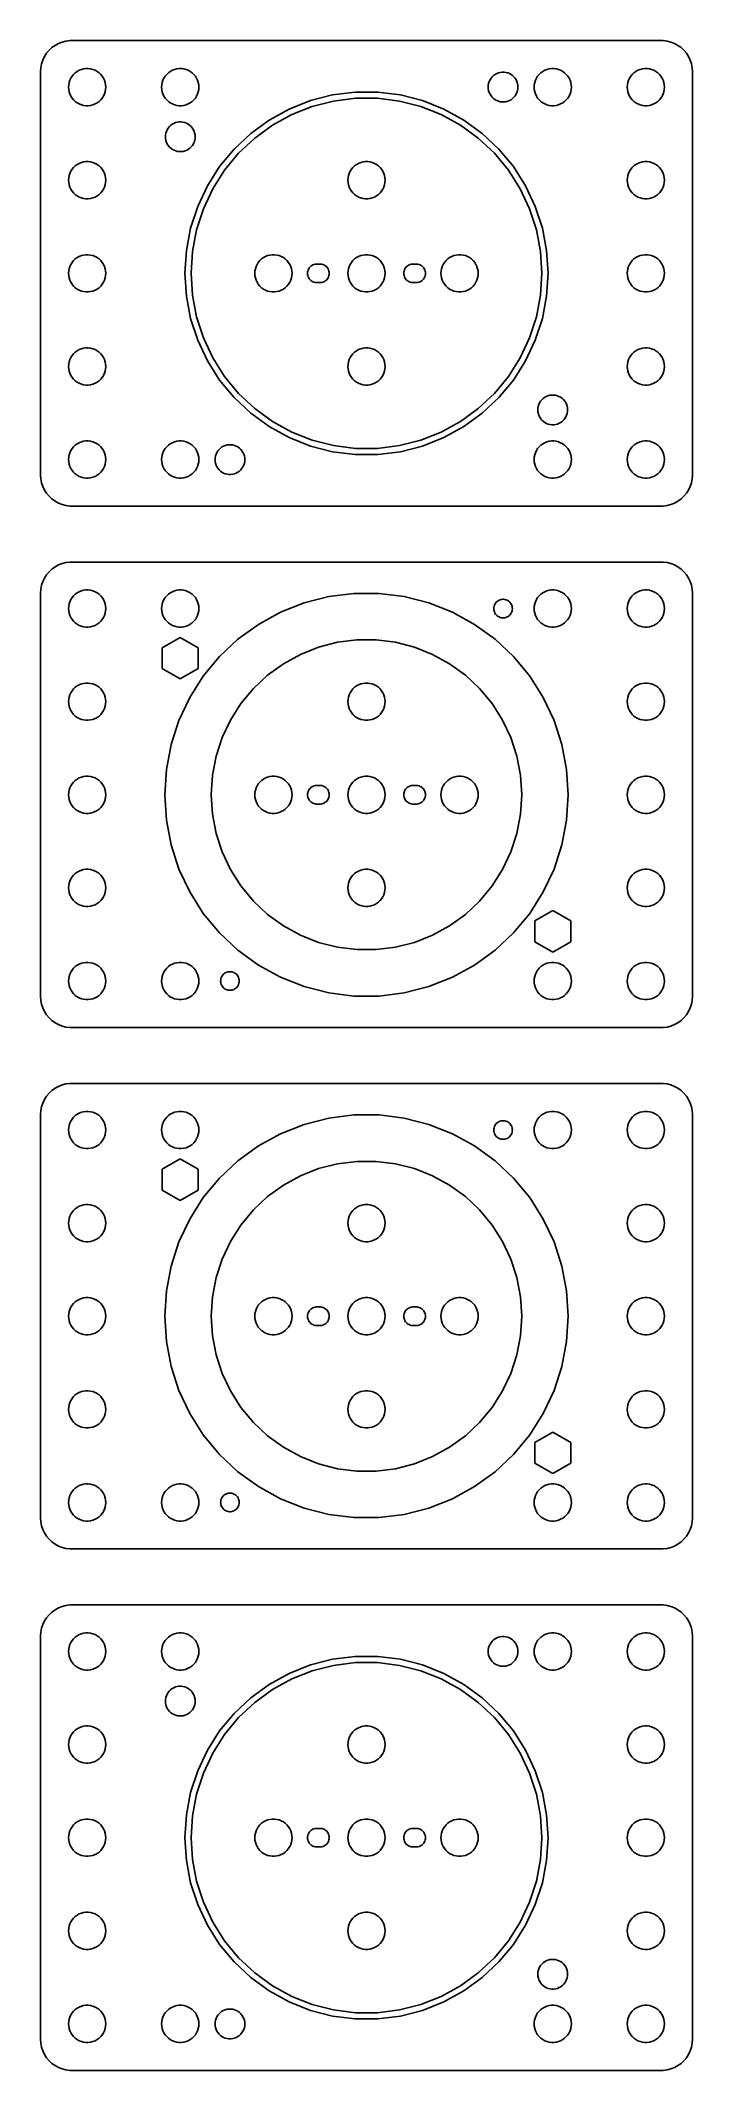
# Model space of a CAD drawing. Header units: metres. Extents: x -52 to 52, y -37 to 289.
import ezdxf

# ---------------------------------------------------------------- set-up
doc = ezdxf.new("R2010")
doc.units = ezdxf.units.M

msp = doc.modelspace()

# ---------------------------------------------------------------- linework, layer by layer
for p, q in [((-51.1448, 287.923), (-51.5451, 287.439)), ((-50.6871, 288.353), (-51.1448, 287.923)), ((-50.1791, 288.722), (-50.6871, 288.353)), ((-49.6289, 289.024), (-50.1791, 288.722)), ((-49.0451, 289.255), (-49.6289, 289.024)), ((-48.4369, 289.411), (-49.0451, 289.255)), ((-47.8139, 289.49), (-48.4369, 289.411)), ((47.8139, 289.49), (-47.8139, 289.49)), ((48.4369, 289.411), (47.8139, 289.49)), ((49.0451, 289.255), (48.4369, 289.411)), ((49.6289, 289.024), (49.0451, 289.255)), ((50.1791, 288.722), (49.6289, 289.024)), ((50.6871, 288.353), (50.1791, 288.722)), ((51.1448, 287.923), (50.6871, 288.353)), ((51.5451, 287.439), (51.1448, 287.923)), ((-52.4606, 285.127), (-52.5, 284.5)), ((-52.5, 284.5), (-52.5, 219.5)), ((-52.3429, 285.743), (-52.4606, 285.127)), ((-52.1489, 286.341), (-52.3429, 285.743)), ((-51.8815, 286.909), (-52.1489, 286.341)), ((-51.5451, 287.439), (-51.8815, 286.909)), ((-46.9123, 284.312), (-46.6075, 284.533)), ((-46.6075, 284.533), (-46.2773, 284.714)), ((-46.2773, 284.714), (-45.927, 284.853)), ((-45.927, 284.853), (-45.5621, 284.947)), ((-45.5621, 284.947), (-45.1884, 284.994)), ((-45.1884, 284.994), (-44.8116, 284.994)), ((-44.8116, 284.994), (-44.4379, 284.947)), ((-44.4379, 284.947), (-44.0729, 284.853)), ((-44.0729, 284.853), (-43.7227, 284.714)), ((-43.7227, 284.714), (-43.3925, 284.533)), ((-43.3925, 284.533), (-43.0877, 284.312)), ((-31.9123, 284.312), (-31.6075, 284.533)), ((-31.6075, 284.533), (-31.2773, 284.714)), ((-31.2773, 284.714), (-30.927, 284.853)), ((-30.927, 284.853), (-30.5621, 284.947)), ((-30.5621, 284.947), (-30.1884, 284.994)), ((-30.1884, 284.994), (-29.8116, 284.994)), ((-29.8116, 284.994), (-29.4379, 284.947)), ((-29.4379, 284.947), (-29.0729, 284.853)), ((-29.0729, 284.853), (-28.7227, 284.714)), ((-28.7227, 284.714), (-28.3925, 284.533)), ((-28.3925, 284.533), (-28.0877, 284.312)), ((28.0877, 284.312), (28.3925, 284.533)), ((28.3925, 284.533), (28.7227, 284.714)), ((28.7227, 284.714), (29.0729, 284.853)), ((29.0729, 284.853), (29.4379, 284.947)), ((29.4379, 284.947), (29.8116, 284.994)), ((29.8116, 284.994), (30.1884, 284.994)), ((30.1884, 284.994), (30.5621, 284.947)), ((30.5621, 284.947), (30.927, 284.853)), ((30.927, 284.853), (31.2773, 284.714)), ((31.2773, 284.714), (31.6075, 284.533)), ((31.6075, 284.533), (31.9123, 284.312)), ((43.0877, 284.312), (43.3925, 284.533)), ((43.3925, 284.533), (43.7227, 284.714)), ((43.7227, 284.714), (44.0729, 284.853)), ((44.0729, 284.853), (44.4379, 284.947)), ((44.4379, 284.947), (44.8116, 284.994)), ((44.8116, 284.994), (45.1884, 284.994)), ((45.1884, 284.994), (45.5621, 284.947)), ((45.5621, 284.947), (45.927, 284.853)), ((45.927, 284.853), (46.2773, 284.714)), ((46.2773, 284.714), (46.6075, 284.533)), ((46.6075, 284.533), (46.9123, 284.312)), ((51.8815, 286.909), (51.5451, 287.439)), ((52.1489, 286.341), (51.8815, 286.909)), ((52.3429, 285.743), (52.1489, 286.341)), ((52.4606, 285.127), (52.3429, 285.743)), ((52.5, 284.5), (52.4606, 285.127)), ((52.5, 219.5), (52.5, 284.5)), ((-48, 282), (-47.9763, 282.376)), ((-47.9763, 281.624), (-48, 282)), ((-47.9763, 282.376), (-47.9057, 282.746)), ((-47.9057, 281.254), (-47.9763, 281.624)), ((-47.9057, 282.746), (-47.7893, 283.104)), ((-47.7893, 280.896), (-47.9057, 281.254)), ((-47.7893, 283.104), (-47.6289, 283.445)), ((-47.6289, 283.445), (-47.427, 283.763)), ((-47.427, 283.763), (-47.1869, 284.054)), ((-47.1869, 284.054), (-46.9123, 284.312)), ((-43.0877, 284.312), (-42.8131, 284.054)), ((-42.8131, 284.054), (-42.5729, 283.763)), ((-42.5729, 283.763), (-42.3711, 283.445)), ((-42.3711, 283.445), (-42.2107, 283.104)), ((-42.2107, 283.104), (-42.0942, 282.746)), ((-42.0942, 281.254), (-42.2107, 280.896)), ((-42.0942, 282.746), (-42.0237, 282.376)), ((-42.0237, 281.624), (-42.0942, 281.254)), ((-42.0237, 282.376), (-42, 282)), ((-42, 282), (-42.0237, 281.624)), ((-33, 282), (-32.9763, 282.376)), ((-32.9763, 281.624), (-33, 282)), ((-32.9763, 282.376), (-32.9057, 282.746)), ((-32.9057, 281.254), (-32.9763, 281.624)), ((-32.9057, 282.746), (-32.7893, 283.104)), ((-32.7893, 280.896), (-32.9057, 281.254)), ((-32.7893, 283.104), (-32.6289, 283.445)), ((-32.6289, 283.445), (-32.427, 283.763)), ((-32.427, 283.763), (-32.1869, 284.054)), ((-32.1869, 284.054), (-31.9123, 284.312)), ((-28.0877, 284.312), (-27.8131, 284.054)), ((-27.8131, 284.054), (-27.5729, 283.763)), ((-27.5729, 283.763), (-27.3711, 283.445)), ((-27.3711, 283.445), (-27.2107, 283.104)), ((-27.2107, 283.104), (-27.0942, 282.746)), ((-27.0942, 281.254), (-27.2107, 280.896)), ((-27.0942, 282.746), (-27.0237, 282.376)), ((-27.0237, 281.624), (-27.0942, 281.254)), ((-27.0237, 282.376), (-27, 282)), ((-27, 282), (-27.0237, 281.624)), ((19.6, 282), (19.6189, 282.301)), ((19.6189, 281.699), (19.6, 282)), ((19.6189, 282.301), (19.6754, 282.597)), ((19.6754, 281.403), (19.6189, 281.699)), ((19.6754, 282.597), (19.7685, 282.883)), ((19.7685, 281.117), (19.6754, 281.403)), ((19.7685, 282.883), (19.8969, 283.156)), ((19.8969, 283.156), (20.0583, 283.411)), ((20.0583, 283.411), (20.2505, 283.643)), ((20.2505, 283.643), (20.4702, 283.849)), ((20.4702, 283.849), (20.714, 284.026)), ((20.714, 284.026), (20.9781, 284.172)), ((20.9781, 284.172), (21.2583, 284.283)), ((21.2583, 284.283), (21.5503, 284.357)), ((21.5503, 284.357), (21.8493, 284.395)), ((21.8493, 284.395), (22.1507, 284.395)), ((22.1507, 284.395), (22.4497, 284.357)), ((22.4497, 284.357), (22.7416, 284.283)), ((22.7416, 284.283), (23.0219, 284.172)), ((23.0219, 284.172), (23.286, 284.026)), ((23.286, 284.026), (23.5298, 283.849)), ((23.5298, 283.849), (23.7495, 283.643)), ((23.7495, 283.643), (23.9416, 283.411)), ((23.9416, 283.411), (24.1031, 283.156)), ((24.1031, 283.156), (24.2315, 282.883)), ((24.2315, 282.883), (24.3246, 282.597)), ((24.3246, 281.403), (24.2315, 281.117)), ((24.3246, 282.597), (24.3811, 282.301)), ((24.3811, 281.699), (24.3246, 281.403)), ((24.3811, 282.301), (24.4, 282)), ((24.4, 282), (24.3811, 281.699)), ((27, 282), (27.0237, 282.376)), ((27.0237, 281.624), (27, 282)), ((27.0237, 282.376), (27.0942, 282.746)), ((27.0942, 281.254), (27.0237, 281.624)), ((27.0942, 282.746), (27.2107, 283.104)), ((27.2107, 280.896), (27.0942, 281.254)), ((27.2107, 283.104), (27.3711, 283.445)), ((27.3711, 283.445), (27.5729, 283.763)), ((27.5729, 283.763), (27.8131, 284.054)), ((27.8131, 284.054), (28.0877, 284.312)), ((31.9123, 284.312), (32.1869, 284.054)), ((32.1869, 284.054), (32.427, 283.763)), ((32.427, 283.763), (32.6289, 283.445)), ((32.6289, 283.445), (32.7893, 283.104)), ((32.7893, 283.104), (32.9057, 282.746)), ((32.9057, 281.254), (32.7893, 280.896)), ((32.9057, 282.746), (32.9763, 282.376)), ((32.9763, 281.624), (32.9057, 281.254)), ((32.9763, 282.376), (33, 282)), ((33, 282), (32.9763, 281.624)), ((42, 282), (42.0237, 282.376)), ((42.0237, 281.624), (42, 282)), ((42.0237, 282.376), (42.0942, 282.746)), ((42.0942, 281.254), (42.0237, 281.624)), ((42.0942, 282.746), (42.2107, 283.104)), ((42.2107, 280.896), (42.0942, 281.254)), ((42.2107, 283.104), (42.3711, 283.445)), ((42.3711, 283.445), (42.5729, 283.763)), ((42.5729, 283.763), (42.8131, 284.054)), ((42.8131, 284.054), (43.0877, 284.312)), ((46.9123, 284.312), (47.1869, 284.054)), ((47.1869, 284.054), (47.427, 283.763)), ((47.427, 283.763), (47.6289, 283.445)), ((47.6289, 283.445), (47.7893, 283.104)), ((47.7893, 283.104), (47.9057, 282.746)), ((47.9057, 281.254), (47.7893, 280.896)), ((47.9057, 282.746), (47.9763, 282.376)), ((47.9763, 281.624), (47.9057, 281.254)), ((47.9763, 282.376), (48, 282)), ((48, 282), (47.9763, 281.624)), ((-47.6289, 280.555), (-47.7893, 280.896)), ((-47.427, 280.237), (-47.6289, 280.555)), ((-47.1869, 279.946), (-47.427, 280.237)), ((-46.9123, 279.688), (-47.1869, 279.946)), ((-46.6075, 279.467), (-46.9123, 279.688)), ((-46.2773, 279.286), (-46.6075, 279.467)), ((-45.927, 279.147), (-46.2773, 279.286)), ((-45.5621, 279.053), (-45.927, 279.147)), ((-45.1884, 279.006), (-45.5621, 279.053)), ((-44.8116, 279.006), (-45.1884, 279.006)), ((-44.4379, 279.053), (-44.8116, 279.006)), ((-44.0729, 279.147), (-44.4379, 279.053)), ((-43.7227, 279.286), (-44.0729, 279.147)), ((-43.3925, 279.467), (-43.7227, 279.286)), ((-43.0877, 279.688), (-43.3925, 279.467)), ((-42.8131, 279.946), (-43.0877, 279.688)), ((-42.5729, 280.237), (-42.8131, 279.946)), ((-42.3711, 280.555), (-42.5729, 280.237)), ((-42.2107, 280.896), (-42.3711, 280.555)), ((-32.6289, 280.555), (-32.7893, 280.896)), ((-32.427, 280.237), (-32.6289, 280.555)), ((-32.1869, 279.946), (-32.427, 280.237)), ((-31.9123, 279.688), (-32.1869, 279.946)), ((-31.6075, 279.467), (-31.9123, 279.688)), ((-31.2773, 279.286), (-31.6075, 279.467)), ((-30.927, 279.147), (-31.2773, 279.286)), ((-30.5621, 279.053), (-30.927, 279.147)), ((-30.1884, 279.006), (-30.5621, 279.053)), ((-29.8116, 279.006), (-30.1884, 279.006)), ((-29.4379, 279.053), (-29.8116, 279.006)), ((-29.0729, 279.147), (-29.4379, 279.053)), ((-28.7227, 279.286), (-29.0729, 279.147)), ((-28.3925, 279.467), (-28.7227, 279.286)), ((-28.0877, 279.688), (-28.3925, 279.467)), ((-27.8131, 279.946), (-28.0877, 279.688)), ((-27.5729, 280.237), (-27.8131, 279.946)), ((-27.3711, 280.555), (-27.5729, 280.237)), ((-27.2107, 280.896), (-27.3711, 280.555)), ((-15.6729, 276.697), (-12.454, 278.466)), ((-12.454, 278.466), (-9.03874, 279.818)), ((-8.72972, 278.867), (-12.0283, 277.561)), ((-9.03874, 279.818), (-5.4809, 280.732)), ((-5.29352, 279.75), (-8.72972, 278.867)), ((-5.4809, 280.732), (-1.83661, 281.192)), ((-1.77382, 280.194), (-5.29352, 279.75)), ((-1.83661, 281.192), (1.83661, 281.192)), ((1.77382, 280.194), (-1.77382, 280.194)), ((5.29352, 279.75), (1.77382, 280.194)), ((1.83661, 281.192), (5.4809, 280.732)), ((8.72972, 278.867), (5.29352, 279.75)), ((5.4809, 280.732), (9.03874, 279.818)), ((12.0283, 277.561), (8.72972, 278.867)), ((9.03874, 279.818), (12.454, 278.466)), ((12.454, 278.466), (15.6729, 276.697)), ((19.8969, 280.844), (19.7685, 281.117)), ((20.0583, 280.589), (19.8969, 280.844)), ((20.2505, 280.357), (20.0583, 280.589)), ((20.4702, 280.151), (20.2505, 280.357)), ((20.714, 279.974), (20.4702, 280.151)), ((20.9781, 279.828), (20.714, 279.974)), ((21.2583, 279.717), (20.9781, 279.828)), ((21.5503, 279.643), (21.2583, 279.717)), ((21.8493, 279.605), (21.5503, 279.643)), ((22.1507, 279.605), (21.8493, 279.605)), ((22.4497, 279.643), (22.1507, 279.605)), ((22.7416, 279.717), (22.4497, 279.643)), ((23.0219, 279.828), (22.7416, 279.717)), ((23.286, 279.974), (23.0219, 279.828)), ((23.5298, 280.151), (23.286, 279.974)), ((23.7495, 280.357), (23.5298, 280.151)), ((23.9416, 280.589), (23.7495, 280.357)), ((24.1031, 280.844), (23.9416, 280.589)), ((24.2315, 281.117), (24.1031, 280.844)), ((27.3711, 280.555), (27.2107, 280.896)), ((27.5729, 280.237), (27.3711, 280.555)), ((27.8131, 279.946), (27.5729, 280.237)), ((28.0877, 279.688), (27.8131, 279.946)), ((28.3925, 279.467), (28.0877, 279.688)), ((28.7227, 279.286), (28.3925, 279.467)), ((29.0729, 279.147), (28.7227, 279.286)), ((29.4379, 279.053), (29.0729, 279.147)), ((29.8116, 279.006), (29.4379, 279.053)), ((30.1884, 279.006), (29.8116, 279.006)), ((30.5621, 279.053), (30.1884, 279.006)), ((30.927, 279.147), (30.5621, 279.053)), ((31.2773, 279.286), (30.927, 279.147)), ((31.6075, 279.467), (31.2773, 279.286)), ((31.9123, 279.688), (31.6075, 279.467)), ((32.1869, 279.946), (31.9123, 279.688)), ((32.427, 280.237), (32.1869, 279.946)), ((32.6289, 280.555), (32.427, 280.237)), ((32.7893, 280.896), (32.6289, 280.555)), ((42.3711, 280.555), (42.2107, 280.896)), ((42.5729, 280.237), (42.3711, 280.555)), ((42.8131, 279.946), (42.5729, 280.237)), ((43.0877, 279.688), (42.8131, 279.946)), ((43.3925, 279.467), (43.0877, 279.688)), ((43.7227, 279.286), (43.3925, 279.467)), ((44.0729, 279.147), (43.7227, 279.286)), ((44.4379, 279.053), (44.0729, 279.147)), ((44.8116, 279.006), (44.4379, 279.053)), ((45.1884, 279.006), (44.8116, 279.006)), ((45.5621, 279.053), (45.1884, 279.006)), ((45.927, 279.147), (45.5621, 279.053)), ((46.2773, 279.286), (45.927, 279.147)), ((46.6075, 279.467), (46.2773, 279.286)), ((46.9123, 279.688), (46.6075, 279.467)), ((47.1869, 279.946), (46.9123, 279.688)), ((47.427, 280.237), (47.1869, 279.946)), ((47.6289, 280.555), (47.427, 280.237)), ((47.7893, 280.896), (47.6289, 280.555)), ((-32.3307, 274.572), (-32.2406, 274.86)), ((-32.2406, 274.86), (-32.1151, 275.134)), ((-32.1151, 275.134), (-31.9563, 275.39)), ((-31.9563, 275.39), (-31.7666, 275.624)), ((-31.7666, 275.624), (-31.5491, 275.833)), ((-31.5491, 275.833), (-31.3071, 276.013)), ((-31.3071, 276.013), (-31.0445, 276.161)), ((-31.0445, 276.161), (-30.7655, 276.275)), ((-30.7655, 276.275), (-30.4744, 276.353)), ((-30.4744, 276.353), (-30.1758, 276.394)), ((-30.1758, 276.394), (-29.8744, 276.397)), ((-29.8744, 276.397), (-29.575, 276.362)), ((-29.575, 276.362), (-29.2823, 276.29)), ((-29.2823, 276.29), (-29.0009, 276.182)), ((-29.0009, 276.182), (-28.7353, 276.04)), ((-28.7353, 276.04), (-28.4896, 275.865)), ((-28.4896, 275.865), (-28.2678, 275.661)), ((-28.2678, 275.661), (-28.0732, 275.431)), ((-28.0732, 275.431), (-27.9091, 275.178)), ((-27.9091, 275.178), (-27.7779, 274.907)), ((-27.7779, 274.907), (-27.6818, 274.621)), ((-18.6446, 274.538), (-15.6729, 276.697)), ((-15.1371, 275.852), (-18.0072, 273.767)), ((-12.0283, 277.561), (-15.1371, 275.852)), ((15.1371, 275.852), (12.0283, 277.561)), ((18.0072, 273.767), (15.1371, 275.852)), ((15.6729, 276.697), (18.6446, 274.538)), ((-32.3999, 273.975), (-32.3841, 274.276)), ((-32.3778, 273.674), (-32.3999, 273.975)), ((-32.3841, 274.276), (-32.3307, 274.572)), ((-32.3182, 273.379), (-32.3778, 273.674)), ((-32.2221, 273.093), (-32.3182, 273.379)), ((-32.0909, 272.822), (-32.2221, 273.093)), ((-31.9268, 272.569), (-32.0909, 272.822)), ((-31.7322, 272.339), (-31.9268, 272.569)), ((-31.5104, 272.135), (-31.7322, 272.339)), ((-31.2647, 271.96), (-31.5104, 272.135)), ((-30.9991, 271.818), (-31.2647, 271.96)), ((-30.7177, 271.71), (-30.9991, 271.818)), ((-30.425, 271.638), (-30.7177, 271.71)), ((-30.1256, 271.603), (-30.425, 271.638)), ((-29.8242, 271.606), (-30.1256, 271.603)), ((-29.5256, 271.647), (-29.8242, 271.606)), ((-29.2345, 271.725), (-29.5256, 271.647)), ((-28.9554, 271.839), (-29.2345, 271.725)), ((-28.6929, 271.987), (-28.9554, 271.839)), ((-28.4509, 272.167), (-28.6929, 271.987)), ((-28.2334, 272.375), (-28.4509, 272.167)), ((-28.0437, 272.61), (-28.2334, 272.375)), ((-27.8849, 272.866), (-28.0437, 272.61)), ((-27.7594, 273.14), (-27.8849, 272.866)), ((-27.6693, 273.428), (-27.7594, 273.14)), ((-27.6818, 274.621), (-27.6222, 274.326)), ((-27.6159, 273.724), (-27.6693, 273.428)), ((-27.6222, 274.326), (-27.6001, 274.025)), ((-27.6001, 274.025), (-27.6159, 273.724)), ((-23.6637, 269.193), (-21.3223, 272.023)), ((-21.3223, 272.023), (-18.6446, 274.538)), ((-18.0072, 273.767), (-20.5934, 271.338)), ((20.5934, 271.338), (18.0072, 273.767)), ((18.6446, 274.538), (21.3223, 272.023)), ((21.3223, 272.023), (23.6637, 269.193)), ((-47.7893, 268.104), (-47.6289, 268.445)), ((-47.6289, 268.445), (-47.427, 268.763)), ((-47.427, 268.763), (-47.1869, 269.054)), ((-47.1869, 269.054), (-46.9123, 269.312)), ((-46.9123, 269.312), (-46.6075, 269.533)), ((-46.6075, 269.533), (-46.2773, 269.714)), ((-46.2773, 269.714), (-45.927, 269.853)), ((-45.927, 269.853), (-45.5621, 269.947)), ((-45.5621, 269.947), (-45.1884, 269.994)), ((-45.1884, 269.994), (-44.8116, 269.994)), ((-44.8116, 269.994), (-44.4379, 269.947)), ((-44.4379, 269.947), (-44.0729, 269.853)), ((-44.0729, 269.853), (-43.7227, 269.714)), ((-43.7227, 269.714), (-43.3925, 269.533)), ((-43.3925, 269.533), (-43.0877, 269.312)), ((-43.0877, 269.312), (-42.8131, 269.054)), ((-42.8131, 269.054), (-42.5729, 268.763)), ((-42.5729, 268.763), (-42.3711, 268.445)), ((-42.3711, 268.445), (-42.2107, 268.104)), ((-25.632, 266.091), (-23.6637, 269.193)), ((-22.8547, 268.605), (-24.7557, 265.61)), ((-20.5934, 271.338), (-22.8547, 268.605)), ((-2.78932, 268.104), (-2.62891, 268.445)), ((-2.62891, 268.445), (-2.42705, 268.763)), ((-2.42705, 268.763), (-2.1869, 269.054)), ((-2.1869, 269.054), (-1.91226, 269.312)), ((-1.91226, 269.312), (-1.60747, 269.533)), ((-1.60747, 269.533), (-1.27733, 269.714)), ((-1.27733, 269.714), (-0.92705, 269.853)), ((-0.92705, 269.853), (-0.56213, 269.947)), ((-0.56213, 269.947), (-0.18837, 269.994)), ((-0.18837, 269.994), (0.18837, 269.994)), ((0.18837, 269.994), (0.56213, 269.947)), ((0.56213, 269.947), (0.92705, 269.853)), ((0.92705, 269.853), (1.27733, 269.714)), ((1.27733, 269.714), (1.60747, 269.533)), ((1.60747, 269.533), (1.91226, 269.312)), ((1.91226, 269.312), (2.1869, 269.054)), ((2.1869, 269.054), (2.42705, 268.763)), ((2.42705, 268.763), (2.62891, 268.445)), ((2.62891, 268.445), (2.78932, 268.104)), ((22.8547, 268.605), (20.5934, 271.338)), ((24.7557, 265.61), (22.8547, 268.605)), ((23.6637, 269.193), (25.632, 266.091)), ((42.2107, 268.104), (42.3711, 268.445)), ((42.3711, 268.445), (42.5729, 268.763)), ((42.5729, 268.763), (42.8131, 269.054)), ((42.8131, 269.054), (43.0877, 269.312)), ((43.0877, 269.312), (43.3925, 269.533)), ((43.3925, 269.533), (43.7227, 269.714)), ((43.7227, 269.714), (44.0729, 269.853)), ((44.0729, 269.853), (44.4379, 269.947)), ((44.4379, 269.947), (44.8116, 269.994)), ((44.8116, 269.994), (45.1884, 269.994)), ((45.1884, 269.994), (45.5621, 269.947)), ((45.5621, 269.947), (45.927, 269.853)), ((45.927, 269.853), (46.2773, 269.714)), ((46.2773, 269.714), (46.6075, 269.533)), ((46.6075, 269.533), (46.9123, 269.312)), ((46.9123, 269.312), (47.1869, 269.054)), ((47.1869, 269.054), (47.427, 268.763)), ((47.427, 268.763), (47.6289, 268.445)), ((47.6289, 268.445), (47.7893, 268.104)), ((-48, 267), (-47.9763, 267.376)), ((-47.9763, 266.624), (-48, 267)), ((-47.9763, 267.376), (-47.9057, 267.746)), ((-47.9057, 266.254), (-47.9763, 266.624)), ((-47.9057, 267.746), (-47.7893, 268.104)), ((-47.7893, 265.896), (-47.9057, 266.254)), ((-47.6289, 265.555), (-47.7893, 265.896)), ((-47.427, 265.237), (-47.6289, 265.555)), ((-47.1869, 264.946), (-47.427, 265.237)), ((-46.9123, 264.688), (-47.1869, 264.946)), ((-42.8131, 264.946), (-43.0877, 264.688)), ((-42.5729, 265.237), (-42.8131, 264.946)), ((-42.3711, 265.555), (-42.5729, 265.237)), ((-42.2107, 265.896), (-42.3711, 265.555)), ((-42.2107, 268.104), (-42.0942, 267.746)), ((-42.0942, 266.254), (-42.2107, 265.896)), ((-42.0942, 267.746), (-42.0237, 267.376)), ((-42.0237, 266.624), (-42.0942, 266.254)), ((-42.0237, 267.376), (-42, 267)), ((-42, 267), (-42.0237, 266.624)), ((-27.196, 262.768), (-25.632, 266.091)), ((-24.7557, 265.61), (-26.2662, 262.4)), ((-3, 267), (-2.97633, 267.376)), ((-2.97633, 266.624), (-3, 267)), ((-2.97633, 267.376), (-2.90575, 267.746)), ((-2.90575, 266.254), (-2.97633, 266.624)), ((-2.90575, 267.746), (-2.78932, 268.104)), ((-2.78932, 265.896), (-2.90575, 266.254)), ((-2.62891, 265.555), (-2.78932, 265.896)), ((-2.42705, 265.237), (-2.62891, 265.555)), ((-2.1869, 264.946), (-2.42705, 265.237)), ((-1.91226, 264.688), (-2.1869, 264.946)), ((2.1869, 264.946), (1.91226, 264.688)), ((2.42705, 265.237), (2.1869, 264.946)), ((2.62891, 265.555), (2.42705, 265.237)), ((2.78932, 265.896), (2.62891, 265.555)), ((2.78932, 268.104), (2.90575, 267.746)), ((2.90575, 266.254), (2.78932, 265.896)), ((2.90575, 267.746), (2.97633, 267.376)), ((2.97633, 266.624), (2.90575, 266.254)), ((2.97633, 267.376), (3, 267)), ((3, 267), (2.97633, 266.624)), ((26.2662, 262.4), (24.7557, 265.61)), ((25.632, 266.091), (27.196, 262.768)), ((42, 267), (42.0237, 267.376)), ((42.0237, 266.624), (42, 267)), ((42.0237, 267.376), (42.0942, 267.746)), ((42.0942, 266.254), (42.0237, 266.624)), ((42.0942, 267.746), (42.2107, 268.104)), ((42.2107, 265.896), (42.0942, 266.254)), ((42.3711, 265.555), (42.2107, 265.896)), ((42.5729, 265.237), (42.3711, 265.555)), ((42.8131, 264.946), (42.5729, 265.237)), ((43.0877, 264.688), (42.8131, 264.946)), ((47.1869, 264.946), (46.9123, 264.688)), ((47.427, 265.237), (47.1869, 264.946)), ((47.6289, 265.555), (47.427, 265.237)), ((47.7893, 265.896), (47.6289, 265.555)), ((47.7893, 268.104), (47.9057, 267.746)), ((47.9057, 266.254), (47.7893, 265.896)), ((47.9057, 267.746), (47.9763, 267.376)), ((47.9763, 266.624), (47.9057, 266.254)), ((47.9763, 267.376), (48, 267)), ((48, 267), (47.9763, 266.624)), ((-46.6075, 264.467), (-46.9123, 264.688)), ((-46.2773, 264.286), (-46.6075, 264.467)), ((-45.927, 264.147), (-46.2773, 264.286)), ((-45.5621, 264.053), (-45.927, 264.147)), ((-45.1884, 264.006), (-45.5621, 264.053)), ((-44.8116, 264.006), (-45.1884, 264.006)), ((-44.4379, 264.053), (-44.8116, 264.006)), ((-44.0729, 264.147), (-44.4379, 264.053)), ((-43.7227, 264.286), (-44.0729, 264.147)), ((-43.3925, 264.467), (-43.7227, 264.286)), ((-43.0877, 264.688), (-43.3925, 264.467)), ((-28.3311, 259.274), (-27.196, 262.768)), ((-26.2662, 262.4), (-27.3625, 259.025)), ((-1.60747, 264.467), (-1.91226, 264.688)), ((-1.27733, 264.286), (-1.60747, 264.467)), ((-0.92705, 264.147), (-1.27733, 264.286)), ((-0.56213, 264.053), (-0.92705, 264.147)), ((-0.18837, 264.006), (-0.56213, 264.053)), ((0.18837, 264.006), (-0.18837, 264.006)), ((0.56213, 264.053), (0.18837, 264.006)), ((0.92705, 264.147), (0.56213, 264.053)), ((1.27733, 264.286), (0.92705, 264.147)), ((1.60747, 264.467), (1.27733, 264.286)), ((1.91226, 264.688), (1.60747, 264.467)), ((27.3625, 259.025), (26.2662, 262.4)), ((27.196, 262.768), (28.3311, 259.274)), ((43.3925, 264.467), (43.0877, 264.688)), ((43.7227, 264.286), (43.3925, 264.467)), ((44.0729, 264.147), (43.7227, 264.286)), ((44.4379, 264.053), (44.0729, 264.147)), ((44.8116, 264.006), (44.4379, 264.053)), ((45.1884, 264.006), (44.8116, 264.006)), ((45.5621, 264.053), (45.1884, 264.006)), ((45.927, 264.147), (45.5621, 264.053)), ((46.2773, 264.286), (45.927, 264.147)), ((46.6075, 264.467), (46.2773, 264.286)), ((46.9123, 264.688), (46.6075, 264.467)), ((-29.0193, 255.666), (-28.3311, 259.274)), ((-27.3625, 259.025), (-28.0272, 255.541)), ((28.0272, 255.541), (27.3625, 259.025)), ((28.3311, 259.274), (29.0193, 255.666)), ((-29.25, 252), (-29.0193, 255.666)), ((-28.0272, 255.541), (-28.25, 252)), ((28.25, 252), (28.0272, 255.541)), ((29.0193, 255.666), (29.25, 252)), ((-48, 252), (-47.9763, 252.376)), ((-47.9763, 251.624), (-48, 252)), ((-47.9763, 252.376), (-47.9057, 252.746)), ((-47.9057, 252.746), (-47.7893, 253.104)), ((-47.7893, 253.104), (-47.6289, 253.445)), ((-47.6289, 253.445), (-47.427, 253.763)), ((-47.427, 253.763), (-47.1869, 254.054)), ((-47.1869, 254.054), (-46.9123, 254.312)), ((-46.9123, 254.312), (-46.6075, 254.533)), ((-46.6075, 254.533), (-46.2773, 254.714)), ((-46.2773, 254.714), (-45.927, 254.853)), ((-45.927, 254.853), (-45.5621, 254.947)), ((-45.5621, 254.947), (-45.1884, 254.994)), ((-45.1884, 254.994), (-44.8116, 254.994)), ((-44.8116, 254.994), (-44.4379, 254.947)), ((-44.4379, 254.947), (-44.0729, 254.853)), ((-44.0729, 254.853), (-43.7227, 254.714)), ((-43.7227, 254.714), (-43.3925, 254.533)), ((-43.3925, 254.533), (-43.0877, 254.312)), ((-43.0877, 254.312), (-42.8131, 254.054)), ((-42.8131, 254.054), (-42.5729, 253.763)), ((-42.5729, 253.763), (-42.3711, 253.445)), ((-42.3711, 253.445), (-42.2107, 253.104)), ((-42.2107, 253.104), (-42.0942, 252.746)), ((-42.0942, 252.746), (-42.0237, 252.376)), ((-42.0237, 252.376), (-42, 252)), ((-42, 252), (-42.0237, 251.624)), ((-29.0193, 248.334), (-29.25, 252)), ((-28.25, 252), (-28.0272, 248.459)), ((-18, 252), (-17.9763, 252.376)), ((-17.9763, 251.624), (-18, 252)), ((-17.9763, 252.376), (-17.9057, 252.746)), ((-17.9057, 252.746), (-17.7893, 253.104)), ((-17.7893, 253.104), (-17.6289, 253.445)), ((-17.6289, 253.445), (-17.427, 253.763)), ((-17.427, 253.763), (-17.1869, 254.054)), ((-17.1869, 254.054), (-16.9123, 254.312)), ((-16.9123, 254.312), (-16.6075, 254.533)), ((-16.6075, 254.533), (-16.2773, 254.714)), ((-16.2773, 254.714), (-15.927, 254.853)), ((-15.927, 254.853), (-15.5621, 254.947)), ((-15.5621, 254.947), (-15.1884, 254.994)), ((-15.1884, 254.994), (-14.8116, 254.994)), ((-14.8116, 254.994), (-14.4379, 254.947)), ((-14.4379, 254.947), (-14.0729, 254.853)), ((-14.0729, 254.853), (-13.7227, 254.714)), ((-13.7227, 254.714), (-13.3925, 254.533)), ((-13.3925, 254.533), (-13.0877, 254.312)), ((-13.0877, 254.312), (-12.8131, 254.054)), ((-12.8131, 254.054), (-12.5729, 253.763)), ((-12.5729, 253.763), (-12.3711, 253.445)), ((-12.3711, 253.445), (-12.2107, 253.104)), ((-12.2107, 253.104), (-12.0942, 252.746)), ((-12.0942, 252.746), (-12.0237, 252.376)), ((-12.0237, 252.376), (-12, 252)), ((-12, 252), (-12.0237, 251.624)), ((-9.5, 252), (-9.48816, 252.188)), ((-9.48816, 251.812), (-9.5, 252)), ((-9.48816, 252.188), (-9.45287, 252.373)), ((-9.45287, 251.627), (-9.48816, 251.812)), ((-9.45287, 252.373), (-9.39465, 252.552)), ((-9.39465, 252.552), (-9.31445, 252.723)), ((-9.31445, 252.723), (-9.21352, 252.882)), ((-9.21352, 252.882), (-9.09344, 253.027)), ((-9.09344, 253.027), (-8.95613, 253.156)), ((-8.95613, 253.156), (-8.80373, 253.266)), ((-8.80373, 253.266), (-8.63866, 253.357)), ((-8.63866, 253.357), (-8.46352, 253.427)), ((-8.46352, 253.427), (-8.28107, 253.473)), ((-8.28107, 253.473), (-8.09418, 253.497)), ((-8.09418, 253.497), (-7.40581, 253.497)), ((-7.40581, 253.497), (-7.21892, 253.473)), ((-7.21892, 253.473), (-7.03647, 253.427)), ((-7.03647, 253.427), (-6.86133, 253.357)), ((-6.86133, 253.357), (-6.69626, 253.266)), ((-6.69626, 253.266), (-6.54385, 253.156)), ((-6.54385, 253.156), (-6.40654, 253.027)), ((-6.40654, 253.027), (-6.28647, 252.882)), ((-6.28647, 252.882), (-6.18553, 252.723)), ((-6.18553, 252.723), (-6.10533, 252.552)), ((-6.10533, 252.552), (-6.04712, 252.373)), ((-6.04712, 252.373), (-6.01183, 252.188)), ((-6.01183, 251.812), (-6.04712, 251.627)), ((-6.01183, 252.188), (-6, 252)), ((-6, 252), (-6.01183, 251.812)), ((-3, 252), (-2.97633, 252.376)), ((-2.97633, 251.624), (-3, 252)), ((-2.97633, 252.376), (-2.90575, 252.746)), ((-2.90575, 252.746), (-2.78932, 253.104)), ((-2.78932, 253.104), (-2.62891, 253.445)), ((-2.62891, 253.445), (-2.42705, 253.763)), ((-2.42705, 253.763), (-2.1869, 254.054)), ((-2.1869, 254.054), (-1.91226, 254.312)), ((-1.91226, 254.312), (-1.60747, 254.533)), ((-1.60747, 254.533), (-1.27733, 254.714)), ((-1.27733, 254.714), (-0.92705, 254.853)), ((-0.92705, 254.853), (-0.56213, 254.947)), ((-0.56213, 254.947), (-0.18837, 254.994)), ((-0.18837, 254.994), (0.18837, 254.994)), ((0.18837, 254.994), (0.56213, 254.947)), ((0.56213, 254.947), (0.92705, 254.853)), ((0.92705, 254.853), (1.27733, 254.714)), ((1.27733, 254.714), (1.60747, 254.533)), ((1.60747, 254.533), (1.91226, 254.312)), ((1.91226, 254.312), (2.1869, 254.054)), ((2.1869, 254.054), (2.42705, 253.763)), ((2.42705, 253.763), (2.62891, 253.445)), ((2.62891, 253.445), (2.78932, 253.104)), ((2.78932, 253.104), (2.90575, 252.746)), ((2.90575, 252.746), (2.97633, 252.376)), ((2.97633, 252.376), (3, 252)), ((3, 252), (2.97633, 251.624)), ((6, 252), (6.01183, 252.188)), ((6.01183, 251.812), (6, 252)), ((6.01183, 252.188), (6.04712, 252.373)), ((6.04712, 251.627), (6.01183, 251.812)), ((6.04712, 252.373), (6.10533, 252.552)), ((6.10533, 252.552), (6.18553, 252.723)), ((6.18553, 252.723), (6.28647, 252.882)), ((6.28647, 252.882), (6.40654, 253.027)), ((6.40654, 253.027), (6.54385, 253.156)), ((6.54385, 253.156), (6.69626, 253.266)), ((6.69626, 253.266), (6.86133, 253.357)), ((6.86133, 253.357), (7.03647, 253.427)), ((7.03647, 253.427), (7.21892, 253.473)), ((7.21892, 253.473), (7.40581, 253.497)), ((7.40581, 253.497), (8.09418, 253.497)), ((8.09418, 253.497), (8.28107, 253.473)), ((8.28107, 253.473), (8.46352, 253.427)), ((8.46352, 253.427), (8.63866, 253.357)), ((8.63866, 253.357), (8.80373, 253.266)), ((8.80373, 253.266), (8.95613, 253.156)), ((8.95613, 253.156), (9.09344, 253.027)), ((9.09344, 253.027), (9.21352, 252.882)), ((9.21352, 252.882), (9.31445, 252.723)), ((9.31445, 252.723), (9.39465, 252.552)), ((9.39465, 252.552), (9.45287, 252.373)), ((9.45287, 252.373), (9.48816, 252.188)), ((9.48816, 251.812), (9.45287, 251.627)), ((9.48816, 252.188), (9.5, 252)), ((9.5, 252), (9.48816, 251.812)), ((12, 252), (12.0237, 252.376)), ((12.0237, 251.624), (12, 252)), ((12.0237, 252.376), (12.0942, 252.746)), ((12.0942, 252.746), (12.2107, 253.104)), ((12.2107, 253.104), (12.3711, 253.445)), ((12.3711, 253.445), (12.5729, 253.763)), ((12.5729, 253.763), (12.8131, 254.054)), ((12.8131, 254.054), (13.0877, 254.312)), ((13.0877, 254.312), (13.3925, 254.533)), ((13.3925, 254.533), (13.7227, 254.714)), ((13.7227, 254.714), (14.0729, 254.853)), ((14.0729, 254.853), (14.4379, 254.947)), ((14.4379, 254.947), (14.8116, 254.994)), ((14.8116, 254.994), (15.1884, 254.994)), ((15.1884, 254.994), (15.5621, 254.947)), ((15.5621, 254.947), (15.927, 254.853)), ((15.927, 254.853), (16.2773, 254.714)), ((16.2773, 254.714), (16.6075, 254.533)), ((16.6075, 254.533), (16.9123, 254.312)), ((16.9123, 254.312), (17.1869, 254.054)), ((17.1869, 254.054), (17.427, 253.763)), ((17.427, 253.763), (17.6289, 253.445)), ((17.6289, 253.445), (17.7893, 253.104)), ((17.7893, 253.104), (17.9057, 252.746)), ((17.9057, 252.746), (17.9763, 252.376)), ((17.9763, 252.376), (18, 252)), ((18, 252), (17.9763, 251.624)), ((28.0272, 248.459), (28.25, 252)), ((29.25, 252), (29.0193, 248.334)), ((42, 252), (42.0237, 252.376)), ((42.0237, 251.624), (42, 252)), ((42.0237, 252.376), (42.0942, 252.746)), ((42.0942, 252.746), (42.2107, 253.104)), ((42.2107, 253.104), (42.3711, 253.445)), ((42.3711, 253.445), (42.5729, 253.763)), ((42.5729, 253.763), (42.8131, 254.054)), ((42.8131, 254.054), (43.0877, 254.312)), ((43.0877, 254.312), (43.3925, 254.533)), ((43.3925, 254.533), (43.7227, 254.714)), ((43.7227, 254.714), (44.0729, 254.853)), ((44.0729, 254.853), (44.4379, 254.947)), ((44.4379, 254.947), (44.8116, 254.994)), ((44.8116, 254.994), (45.1884, 254.994)), ((45.1884, 254.994), (45.5621, 254.947)), ((45.5621, 254.947), (45.927, 254.853)), ((45.927, 254.853), (46.2773, 254.714)), ((46.2773, 254.714), (46.6075, 254.533)), ((46.6075, 254.533), (46.9123, 254.312)), ((46.9123, 254.312), (47.1869, 254.054)), ((47.1869, 254.054), (47.427, 253.763)), ((47.427, 253.763), (47.6289, 253.445)), ((47.6289, 253.445), (47.7893, 253.104)), ((47.7893, 253.104), (47.9057, 252.746)), ((47.9057, 252.746), (47.9763, 252.376)), ((47.9763, 252.376), (48, 252)), ((48, 252), (47.9763, 251.624)), ((-47.9057, 251.254), (-47.9763, 251.624)), ((-47.7893, 250.896), (-47.9057, 251.254)), ((-47.6289, 250.555), (-47.7893, 250.896)), ((-47.427, 250.237), (-47.6289, 250.555)), ((-47.1869, 249.946), (-47.427, 250.237)), ((-46.9123, 249.688), (-47.1869, 249.946)), ((-46.6075, 249.467), (-46.9123, 249.688)), ((-46.2773, 249.286), (-46.6075, 249.467)), ((-45.927, 249.147), (-46.2773, 249.286)), ((-45.5621, 249.053), (-45.927, 249.147)), ((-45.1884, 249.006), (-45.5621, 249.053)), ((-44.8116, 249.006), (-45.1884, 249.006)), ((-44.4379, 249.053), (-44.8116, 249.006)), ((-44.0729, 249.147), (-44.4379, 249.053)), ((-43.7227, 249.286), (-44.0729, 249.147)), ((-43.3925, 249.467), (-43.7227, 249.286)), ((-43.0877, 249.688), (-43.3925, 249.467)), ((-42.8131, 249.946), (-43.0877, 249.688)), ((-42.5729, 250.237), (-42.8131, 249.946)), ((-42.3711, 250.555), (-42.5729, 250.237)), ((-42.2107, 250.896), (-42.3711, 250.555)), ((-42.0942, 251.254), (-42.2107, 250.896)), ((-42.0237, 251.624), (-42.0942, 251.254)), ((-17.9057, 251.254), (-17.9763, 251.624)), ((-17.7893, 250.896), (-17.9057, 251.254)), ((-17.6289, 250.555), (-17.7893, 250.896)), ((-17.427, 250.237), (-17.6289, 250.555)), ((-17.1869, 249.946), (-17.427, 250.237)), ((-16.9123, 249.688), (-17.1869, 249.946)), ((-16.6075, 249.467), (-16.9123, 249.688)), ((-16.2773, 249.286), (-16.6075, 249.467)), ((-15.927, 249.147), (-16.2773, 249.286)), ((-15.5621, 249.053), (-15.927, 249.147)), ((-15.1884, 249.006), (-15.5621, 249.053)), ((-14.8116, 249.006), (-15.1884, 249.006)), ((-14.4379, 249.053), (-14.8116, 249.006)), ((-14.0729, 249.147), (-14.4379, 249.053)), ((-13.7227, 249.286), (-14.0729, 249.147)), ((-13.3925, 249.467), (-13.7227, 249.286)), ((-13.0877, 249.688), (-13.3925, 249.467)), ((-12.8131, 249.946), (-13.0877, 249.688)), ((-12.5729, 250.237), (-12.8131, 249.946)), ((-12.3711, 250.555), (-12.5729, 250.237)), ((-12.2107, 250.896), (-12.3711, 250.555)), ((-12.0942, 251.254), (-12.2107, 250.896)), ((-12.0237, 251.624), (-12.0942, 251.254)), ((-9.39465, 251.448), (-9.45287, 251.627)), ((-9.31445, 251.277), (-9.39465, 251.448)), ((-9.21352, 251.118), (-9.31445, 251.277)), ((-9.09344, 250.973), (-9.21352, 251.118)), ((-8.95613, 250.844), (-9.09344, 250.973)), ((-8.80373, 250.734), (-8.95613, 250.844)), ((-8.63866, 250.643), (-8.80373, 250.734)), ((-8.46352, 250.573), (-8.63866, 250.643)), ((-8.28107, 250.527), (-8.46352, 250.573)), ((-8.09418, 250.503), (-8.28107, 250.527)), ((-7.40581, 250.503), (-8.09418, 250.503)), ((-7.21892, 250.527), (-7.40581, 250.503)), ((-7.03647, 250.573), (-7.21892, 250.527)), ((-6.86133, 250.643), (-7.03647, 250.573)), ((-6.69626, 250.734), (-6.86133, 250.643)), ((-6.54385, 250.844), (-6.69626, 250.734)), ((-6.40654, 250.973), (-6.54385, 250.844)), ((-6.28647, 251.118), (-6.40654, 250.973)), ((-6.18553, 251.277), (-6.28647, 251.118)), ((-6.10533, 251.448), (-6.18553, 251.277)), ((-6.04712, 251.627), (-6.10533, 251.448)), ((-2.90575, 251.254), (-2.97633, 251.624)), ((-2.78932, 250.896), (-2.90575, 251.254)), ((-2.62891, 250.555), (-2.78932, 250.896)), ((-2.42705, 250.237), (-2.62891, 250.555)), ((-2.1869, 249.946), (-2.42705, 250.237)), ((-1.91226, 249.688), (-2.1869, 249.946)), ((-1.60747, 249.467), (-1.91226, 249.688)), ((-1.27733, 249.286), (-1.60747, 249.467)), ((-0.92705, 249.147), (-1.27733, 249.286)), ((-0.56213, 249.053), (-0.92705, 249.147)), ((-0.18837, 249.006), (-0.56213, 249.053)), ((0.18837, 249.006), (-0.18837, 249.006)), ((0.56213, 249.053), (0.18837, 249.006)), ((0.92705, 249.147), (0.56213, 249.053)), ((1.27733, 249.286), (0.92705, 249.147)), ((1.60747, 249.467), (1.27733, 249.286)), ((1.91226, 249.688), (1.60747, 249.467)), ((2.1869, 249.946), (1.91226, 249.688)), ((2.42705, 250.237), (2.1869, 249.946)), ((2.62891, 250.555), (2.42705, 250.237)), ((2.78932, 250.896), (2.62891, 250.555)), ((2.90575, 251.254), (2.78932, 250.896)), ((2.97633, 251.624), (2.90575, 251.254)), ((6.10533, 251.448), (6.04712, 251.627)), ((6.18553, 251.277), (6.10533, 251.448)), ((6.28647, 251.118), (6.18553, 251.277)), ((6.40654, 250.973), (6.28647, 251.118)), ((6.54385, 250.844), (6.40654, 250.973)), ((6.69626, 250.734), (6.54385, 250.844)), ((6.86133, 250.643), (6.69626, 250.734)), ((7.03647, 250.573), (6.86133, 250.643)), ((7.21892, 250.527), (7.03647, 250.573)), ((7.40581, 250.503), (7.21892, 250.527)), ((8.09418, 250.503), (7.40581, 250.503)), ((8.28107, 250.527), (8.09418, 250.503)), ((8.46352, 250.573), (8.28107, 250.527)), ((8.63866, 250.643), (8.46352, 250.573)), ((8.80373, 250.734), (8.63866, 250.643)), ((8.95613, 250.844), (8.80373, 250.734)), ((9.09344, 250.973), (8.95613, 250.844)), ((9.21352, 251.118), (9.09344, 250.973)), ((9.31445, 251.277), (9.21352, 251.118)), ((9.39465, 251.448), (9.31445, 251.277)), ((9.45287, 251.627), (9.39465, 251.448)), ((12.0942, 251.254), (12.0237, 251.624)), ((12.2107, 250.896), (12.0942, 251.254)), ((12.3711, 250.555), (12.2107, 250.896)), ((12.5729, 250.237), (12.3711, 250.555)), ((12.8131, 249.946), (12.5729, 250.237)), ((13.0877, 249.688), (12.8131, 249.946)), ((13.3925, 249.467), (13.0877, 249.688)), ((13.7227, 249.286), (13.3925, 249.467)), ((14.0729, 249.147), (13.7227, 249.286)), ((14.4379, 249.053), (14.0729, 249.147)), ((14.8116, 249.006), (14.4379, 249.053)), ((15.1884, 249.006), (14.8116, 249.006)), ((15.5621, 249.053), (15.1884, 249.006)), ((15.927, 249.147), (15.5621, 249.053)), ((16.2773, 249.286), (15.927, 249.147)), ((16.6075, 249.467), (16.2773, 249.286)), ((16.9123, 249.688), (16.6075, 249.467)), ((17.1869, 249.946), (16.9123, 249.688)), ((17.427, 250.237), (17.1869, 249.946)), ((17.6289, 250.555), (17.427, 250.237)), ((17.7893, 250.896), (17.6289, 250.555)), ((17.9057, 251.254), (17.7893, 250.896)), ((17.9763, 251.624), (17.9057, 251.254)), ((42.0942, 251.254), (42.0237, 251.624)), ((42.2107, 250.896), (42.0942, 251.254)), ((42.3711, 250.555), (42.2107, 250.896)), ((42.5729, 250.237), (42.3711, 250.555)), ((42.8131, 249.946), (42.5729, 250.237)), ((43.0877, 249.688), (42.8131, 249.946)), ((43.3925, 249.467), (43.0877, 249.688)), ((43.7227, 249.286), (43.3925, 249.467)), ((44.0729, 249.147), (43.7227, 249.286)), ((44.4379, 249.053), (44.0729, 249.147)), ((44.8116, 249.006), (44.4379, 249.053)), ((45.1884, 249.006), (44.8116, 249.006)), ((45.5621, 249.053), (45.1884, 249.006)), ((45.927, 249.147), (45.5621, 249.053)), ((46.2773, 249.286), (45.927, 249.147)), ((46.6075, 249.467), (46.2773, 249.286)), ((46.9123, 249.688), (46.6075, 249.467)), ((47.1869, 249.946), (46.9123, 249.688)), ((47.427, 250.237), (47.1869, 249.946)), ((47.6289, 250.555), (47.427, 250.237)), ((47.7893, 250.896), (47.6289, 250.555)), ((47.9057, 251.254), (47.7893, 250.896)), ((47.9763, 251.624), (47.9057, 251.254)), ((-28.3311, 244.726), (-29.0193, 248.334)), ((-28.0272, 248.459), (-27.3625, 244.975)), ((27.3625, 244.975), (28.0272, 248.459)), ((29.0193, 248.334), (28.3311, 244.726)), ((-27.196, 241.232), (-28.3311, 244.726)), ((-27.3625, 244.975), (-26.2662, 241.6)), ((26.2662, 241.6), (27.3625, 244.975)), ((28.3311, 244.726), (27.196, 241.232)), ((-47.6289, 238.445), (-47.427, 238.763)), ((-47.427, 238.763), (-47.1869, 239.054)), ((-47.1869, 239.054), (-46.9123, 239.312)), ((-46.9123, 239.312), (-46.6075, 239.533)), ((-46.6075, 239.533), (-46.2773, 239.714)), ((-46.2773, 239.714), (-45.927, 239.853)), ((-45.927, 239.853), (-45.5621, 239.947)), ((-45.5621, 239.947), (-45.1884, 239.994)), ((-45.1884, 239.994), (-44.8116, 239.994)), ((-44.8116, 239.994), (-44.4379, 239.947)), ((-44.4379, 239.947), (-44.0729, 239.853)), ((-44.0729, 239.853), (-43.7227, 239.714)), ((-43.7227, 239.714), (-43.3925, 239.533)), ((-43.3925, 239.533), (-43.0877, 239.312)), ((-43.0877, 239.312), (-42.8131, 239.054)), ((-42.8131, 239.054), (-42.5729, 238.763)), ((-42.5729, 238.763), (-42.3711, 238.445)), ((-25.632, 237.909), (-27.196, 241.232)), ((-26.2662, 241.6), (-24.7557, 238.39)), ((-2.62891, 238.445), (-2.42705, 238.763)), ((-2.42705, 238.763), (-2.1869, 239.054)), ((-2.1869, 239.054), (-1.91226, 239.312)), ((-1.91226, 239.312), (-1.60747, 239.533)), ((-1.60747, 239.533), (-1.27733, 239.714)), ((-1.27733, 239.714), (-0.92705, 239.853)), ((-0.92705, 239.853), (-0.56213, 239.947)), ((-0.56213, 239.947), (-0.18837, 239.994)), ((-0.18837, 239.994), (0.18837, 239.994)), ((0.18837, 239.994), (0.56213, 239.947)), ((0.56213, 239.947), (0.92705, 239.853)), ((0.92705, 239.853), (1.27733, 239.714)), ((1.27733, 239.714), (1.60747, 239.533)), ((1.60747, 239.533), (1.91226, 239.312)), ((1.91226, 239.312), (2.1869, 239.054)), ((2.1869, 239.054), (2.42705, 238.763)), ((2.42705, 238.763), (2.62891, 238.445)), ((24.7557, 238.39), (26.2662, 241.6)), ((27.196, 241.232), (25.632, 237.909)), ((42.3711, 238.445), (42.5729, 238.763)), ((42.5729, 238.763), (42.8131, 239.054)), ((42.8131, 239.054), (43.0877, 239.312)), ((43.0877, 239.312), (43.3925, 239.533)), ((43.3925, 239.533), (43.7227, 239.714)), ((43.7227, 239.714), (44.0729, 239.853)), ((44.0729, 239.853), (44.4379, 239.947)), ((44.4379, 239.947), (44.8116, 239.994)), ((44.8116, 239.994), (45.1884, 239.994)), ((45.1884, 239.994), (45.5621, 239.947)), ((45.5621, 239.947), (45.927, 239.853)), ((45.927, 239.853), (46.2773, 239.714)), ((46.2773, 239.714), (46.6075, 239.533)), ((46.6075, 239.533), (46.9123, 239.312)), ((46.9123, 239.312), (47.1869, 239.054)), ((47.1869, 239.054), (47.427, 238.763)), ((47.427, 238.763), (47.6289, 238.445)), ((-48, 237), (-47.9763, 237.376)), ((-47.9763, 236.624), (-48, 237)), ((-47.9763, 237.376), (-47.9057, 237.746)), ((-47.9057, 236.254), (-47.9763, 236.624)), ((-47.9057, 237.746), (-47.7893, 238.104)), ((-47.7893, 235.896), (-47.9057, 236.254)), ((-47.7893, 238.104), (-47.6289, 238.445)), ((-47.6289, 235.555), (-47.7893, 235.896)), ((-47.427, 235.237), (-47.6289, 235.555)), ((-42.3711, 235.555), (-42.5729, 235.237)), ((-42.3711, 238.445), (-42.2107, 238.104)), ((-42.2107, 235.896), (-42.3711, 235.555)), ((-42.2107, 238.104), (-42.0942, 237.746)), ((-42.0942, 236.254), (-42.2107, 235.896)), ((-42.0942, 237.746), (-42.0237, 237.376)), ((-42.0237, 236.624), (-42.0942, 236.254)), ((-42.0237, 237.376), (-42, 237)), ((-42, 237), (-42.0237, 236.624)), ((-23.6637, 234.807), (-25.632, 237.909)), ((-24.7557, 238.39), (-22.8547, 235.395)), ((-3, 237), (-2.97633, 237.376)), ((-2.97633, 236.624), (-3, 237)), ((-2.97633, 237.376), (-2.90575, 237.746)), ((-2.90575, 236.254), (-2.97633, 236.624)), ((-2.90575, 237.746), (-2.78932, 238.104)), ((-2.78932, 235.896), (-2.90575, 236.254)), ((-2.78932, 238.104), (-2.62891, 238.445)), ((-2.62891, 235.555), (-2.78932, 235.896)), ((-2.42705, 235.237), (-2.62891, 235.555)), ((2.62891, 235.555), (2.42705, 235.237)), ((2.62891, 238.445), (2.78932, 238.104)), ((2.78932, 235.896), (2.62891, 235.555)), ((2.78932, 238.104), (2.90575, 237.746)), ((2.90575, 236.254), (2.78932, 235.896)), ((2.90575, 237.746), (2.97633, 237.376)), ((2.97633, 236.624), (2.90575, 236.254)), ((2.97633, 237.376), (3, 237)), ((3, 237), (2.97633, 236.624)), ((22.8547, 235.395), (24.7557, 238.39)), ((25.632, 237.909), (23.6637, 234.807)), ((42, 237), (42.0237, 237.376)), ((42.0237, 236.624), (42, 237)), ((42.0237, 237.376), (42.0942, 237.746)), ((42.0942, 236.254), (42.0237, 236.624)), ((42.0942, 237.746), (42.2107, 238.104)), ((42.2107, 235.896), (42.0942, 236.254)), ((42.2107, 238.104), (42.3711, 238.445)), ((42.3711, 235.555), (42.2107, 235.896)), ((42.5729, 235.237), (42.3711, 235.555)), ((47.6289, 235.555), (47.427, 235.237)), ((47.6289, 238.445), (47.7893, 238.104)), ((47.7893, 235.896), (47.6289, 235.555)), ((47.7893, 238.104), (47.9057, 237.746)), ((47.9057, 236.254), (47.7893, 235.896)), ((47.9057, 237.746), (47.9763, 237.376)), ((47.9763, 236.624), (47.9057, 236.254)), ((47.9763, 237.376), (48, 237)), ((48, 237), (47.9763, 236.624)), ((-47.1869, 234.946), (-47.427, 235.237)), ((-46.9123, 234.688), (-47.1869, 234.946)), ((-46.6075, 234.467), (-46.9123, 234.688)), ((-46.2773, 234.286), (-46.6075, 234.467)), ((-45.927, 234.147), (-46.2773, 234.286)), ((-45.5621, 234.053), (-45.927, 234.147)), ((-45.1884, 234.006), (-45.5621, 234.053)), ((-44.8116, 234.006), (-45.1884, 234.006)), ((-44.4379, 234.053), (-44.8116, 234.006)), ((-44.0729, 234.147), (-44.4379, 234.053)), ((-43.7227, 234.286), (-44.0729, 234.147)), ((-43.3925, 234.467), (-43.7227, 234.286)), ((-43.0877, 234.688), (-43.3925, 234.467)), ((-42.8131, 234.946), (-43.0877, 234.688)), ((-42.5729, 235.237), (-42.8131, 234.946)), ((-21.3223, 231.977), (-23.6637, 234.807)), ((-22.8547, 235.395), (-20.5934, 232.662)), ((-20.5934, 232.662), (-18.0072, 230.233)), ((-2.1869, 234.946), (-2.42705, 235.237)), ((-1.91226, 234.688), (-2.1869, 234.946)), ((-1.60747, 234.467), (-1.91226, 234.688)), ((-1.27733, 234.286), (-1.60747, 234.467)), ((-0.92705, 234.147), (-1.27733, 234.286)), ((-0.56213, 234.053), (-0.92705, 234.147)), ((-0.18837, 234.006), (-0.56213, 234.053)), ((0.18837, 234.006), (-0.18837, 234.006)), ((0.56213, 234.053), (0.18837, 234.006)), ((0.92705, 234.147), (0.56213, 234.053)), ((1.27733, 234.286), (0.92705, 234.147)), ((1.60747, 234.467), (1.27733, 234.286)), ((1.91226, 234.688), (1.60747, 234.467)), ((2.1869, 234.946), (1.91226, 234.688)), ((2.42705, 235.237), (2.1869, 234.946)), ((18.0072, 230.233), (20.5934, 232.662)), ((20.5934, 232.662), (22.8547, 235.395)), ((23.6637, 234.807), (21.3223, 231.977)), ((28.6929, 232.013), (28.9554, 232.161)), ((28.9554, 232.161), (29.2345, 232.275)), ((29.2345, 232.275), (29.5256, 232.353)), ((29.5256, 232.353), (29.8242, 232.394)), ((29.8242, 232.394), (30.1256, 232.397)), ((30.1256, 232.397), (30.425, 232.362)), ((30.425, 232.362), (30.7177, 232.29)), ((30.7177, 232.29), (30.9991, 232.182)), ((30.9991, 232.182), (31.2647, 232.04)), ((42.8131, 234.946), (42.5729, 235.237)), ((43.0877, 234.688), (42.8131, 234.946)), ((43.3925, 234.467), (43.0877, 234.688)), ((43.7227, 234.286), (43.3925, 234.467)), ((44.0729, 234.147), (43.7227, 234.286)), ((44.4379, 234.053), (44.0729, 234.147)), ((44.8116, 234.006), (44.4379, 234.053)), ((45.1884, 234.006), (44.8116, 234.006)), ((45.5621, 234.053), (45.1884, 234.006)), ((45.927, 234.147), (45.5621, 234.053)), ((46.2773, 234.286), (45.927, 234.147)), ((46.6075, 234.467), (46.2773, 234.286)), ((46.9123, 234.688), (46.6075, 234.467)), ((47.1869, 234.946), (46.9123, 234.688)), ((47.427, 235.237), (47.1869, 234.946)), ((-18.6446, 229.462), (-21.3223, 231.977)), ((-15.6729, 227.303), (-18.6446, 229.462)), ((-18.0072, 230.233), (-15.1371, 228.148)), ((15.1371, 228.148), (18.0072, 230.233)), ((18.6446, 229.462), (15.6729, 227.303)), ((21.3223, 231.977), (18.6446, 229.462)), ((27.6001, 229.975), (27.6159, 230.276)), ((27.6222, 229.674), (27.6001, 229.975)), ((27.6159, 230.276), (27.6693, 230.572)), ((27.6818, 229.379), (27.6222, 229.674)), ((27.6693, 230.572), (27.7594, 230.86)), ((27.7779, 229.093), (27.6818, 229.379)), ((27.7594, 230.86), (27.8849, 231.134)), ((27.9091, 228.822), (27.7779, 229.093)), ((27.8849, 231.134), (28.0437, 231.39)), ((28.0437, 231.39), (28.2334, 231.625)), ((28.2334, 231.625), (28.4509, 231.833)), ((28.4509, 231.833), (28.6929, 232.013)), ((31.2647, 232.04), (31.5104, 231.865)), ((31.5104, 231.865), (31.7322, 231.661)), ((31.7322, 231.661), (31.9268, 231.431)), ((31.9268, 231.431), (32.0909, 231.178)), ((32.0909, 231.178), (32.2221, 230.907)), ((32.2406, 229.14), (32.1151, 228.866)), ((32.2221, 230.907), (32.3182, 230.621)), ((32.3307, 229.428), (32.2406, 229.14)), ((32.3182, 230.621), (32.3778, 230.326)), ((32.3841, 229.724), (32.3307, 229.428)), ((32.3778, 230.326), (32.3999, 230.025)), ((32.3999, 230.025), (32.3841, 229.724)), ((-12.454, 225.534), (-15.6729, 227.303)), ((-15.1371, 228.148), (-12.0283, 226.439)), ((-12.0283, 226.439), (-8.72972, 225.133)), ((8.72972, 225.133), (12.0283, 226.439)), ((12.0283, 226.439), (15.1371, 228.148)), ((15.6729, 227.303), (12.454, 225.534)), ((28.0732, 228.569), (27.9091, 228.822)), ((28.2678, 228.339), (28.0732, 228.569)), ((28.4896, 228.135), (28.2678, 228.339)), ((28.7353, 227.96), (28.4896, 228.135)), ((29.0009, 227.818), (28.7353, 227.96)), ((29.2823, 227.71), (29.0009, 227.818)), ((29.575, 227.638), (29.2823, 227.71)), ((29.8744, 227.603), (29.575, 227.638)), ((30.1758, 227.606), (29.8744, 227.603)), ((30.4744, 227.647), (30.1758, 227.606)), ((30.7655, 227.725), (30.4744, 227.647)), ((31.0445, 227.839), (30.7655, 227.725)), ((31.3071, 227.987), (31.0445, 227.839)), ((31.5491, 228.167), (31.3071, 227.987)), ((31.7666, 228.376), (31.5491, 228.167)), ((31.9563, 228.61), (31.7666, 228.376)), ((32.1151, 228.866), (31.9563, 228.61)), ((-48, 222), (-47.9763, 222.376)), ((-47.9763, 222.376), (-47.9057, 222.746)), ((-47.9057, 222.746), (-47.7893, 223.104)), ((-47.7893, 223.104), (-47.6289, 223.445)), ((-47.6289, 223.445), (-47.427, 223.763)), ((-47.427, 223.763), (-47.1869, 224.054)), ((-47.1869, 224.054), (-46.9123, 224.312)), ((-46.9123, 224.312), (-46.6075, 224.533)), ((-46.6075, 224.533), (-46.2773, 224.714)), ((-46.2773, 224.714), (-45.927, 224.853)), ((-45.927, 224.853), (-45.5621, 224.947)), ((-45.5621, 224.947), (-45.1884, 224.994)), ((-45.1884, 224.994), (-44.8116, 224.994)), ((-44.8116, 224.994), (-44.4379, 224.947)), ((-44.4379, 224.947), (-44.0729, 224.853)), ((-44.0729, 224.853), (-43.7227, 224.714)), ((-43.7227, 224.714), (-43.3925, 224.533)), ((-43.3925, 224.533), (-43.0877, 224.312)), ((-43.0877, 224.312), (-42.8131, 224.054)), ((-42.8131, 224.054), (-42.5729, 223.763)), ((-42.5729, 223.763), (-42.3711, 223.445)), ((-42.3711, 223.445), (-42.2107, 223.104)), ((-42.2107, 223.104), (-42.0942, 222.746)), ((-42.0942, 222.746), (-42.0237, 222.376)), ((-42.0237, 222.376), (-42, 222)), ((-33, 222), (-32.9763, 222.376)), ((-32.9763, 222.376), (-32.9057, 222.746)), ((-32.9057, 222.746), (-32.7893, 223.104)), ((-32.7893, 223.104), (-32.6289, 223.445)), ((-32.6289, 223.445), (-32.427, 223.763)), ((-32.427, 223.763), (-32.1869, 224.054)), ((-32.1869, 224.054), (-31.9123, 224.312)), ((-31.9123, 224.312), (-31.6075, 224.533)), ((-31.6075, 224.533), (-31.2773, 224.714)), ((-31.2773, 224.714), (-30.927, 224.853)), ((-30.927, 224.853), (-30.5621, 224.947)), ((-30.5621, 224.947), (-30.1884, 224.994)), ((-30.1884, 224.994), (-29.8116, 224.994)), ((-29.8116, 224.994), (-29.4379, 224.947)), ((-29.4379, 224.947), (-29.0729, 224.853)), ((-29.0729, 224.853), (-28.7227, 224.714)), ((-28.7227, 224.714), (-28.3925, 224.533)), ((-28.3925, 224.533), (-28.0877, 224.312)), ((-28.0877, 224.312), (-27.8131, 224.054)), ((-27.8131, 224.054), (-27.5729, 223.763)), ((-27.5729, 223.763), (-27.3711, 223.445)), ((-27.3711, 223.445), (-27.2107, 223.104)), ((-27.2107, 223.104), (-27.0942, 222.746)), ((-27.0942, 222.746), (-27.0237, 222.376)), ((-27.0237, 222.376), (-27, 222)), ((-24.3811, 222.301), (-24.3246, 222.597)), ((-24.3246, 222.597), (-24.2315, 222.883)), ((-24.2315, 222.883), (-24.1031, 223.156)), ((-24.1031, 223.156), (-23.9416, 223.411)), ((-23.9416, 223.411), (-23.7495, 223.643)), ((-23.7495, 223.643), (-23.5298, 223.849)), ((-23.5298, 223.849), (-23.286, 224.026)), ((-23.286, 224.026), (-23.0219, 224.172)), ((-23.0219, 224.172), (-22.7416, 224.283)), ((-22.7416, 224.283), (-22.4497, 224.357)), ((-22.4497, 224.357), (-22.1507, 224.395)), ((-22.1507, 224.395), (-21.8493, 224.395)), ((-21.8493, 224.395), (-21.5503, 224.357)), ((-21.5503, 224.357), (-21.2583, 224.283)), ((-21.2583, 224.283), (-20.9781, 224.172)), ((-20.9781, 224.172), (-20.714, 224.026)), ((-20.714, 224.026), (-20.4702, 223.849)), ((-20.4702, 223.849), (-20.2505, 223.643)), ((-20.2505, 223.643), (-20.0583, 223.411)), ((-20.0583, 223.411), (-19.8969, 223.156)), ((-19.8969, 223.156), (-19.7685, 222.883)), ((-19.7685, 222.883), (-19.6754, 222.597)), ((-19.6754, 222.597), (-19.6189, 222.301)), ((-9.03874, 224.182), (-12.454, 225.534)), ((-5.4809, 223.268), (-9.03874, 224.182)), ((-8.72972, 225.133), (-5.29352, 224.25)), ((-1.83661, 222.808), (-5.4809, 223.268)), ((-5.29352, 224.25), (-1.77382, 223.806)), ((1.83661, 222.808), (-1.83661, 222.808)), ((-1.77382, 223.806), (1.77382, 223.806)), ((1.77382, 223.806), (5.29352, 224.25)), ((5.4809, 223.268), (1.83661, 222.808)), ((5.29352, 224.25), (8.72972, 225.133)), ((9.03874, 224.182), (5.4809, 223.268)), ((12.454, 225.534), (9.03874, 224.182)), ((27, 222), (27.0237, 222.376)), ((27.0237, 222.376), (27.0942, 222.746)), ((27.0942, 222.746), (27.2107, 223.104)), ((27.2107, 223.104), (27.3711, 223.445)), ((27.3711, 223.445), (27.5729, 223.763)), ((27.5729, 223.763), (27.8131, 224.054)), ((27.8131, 224.054), (28.0877, 224.312)), ((28.0877, 224.312), (28.3925, 224.533)), ((28.3925, 224.533), (28.7227, 224.714)), ((28.7227, 224.714), (29.0729, 224.853)), ((29.0729, 224.853), (29.4379, 224.947)), ((29.4379, 224.947), (29.8116, 224.994)), ((29.8116, 224.994), (30.1884, 224.994)), ((30.1884, 224.994), (30.5621, 224.947)), ((30.5621, 224.947), (30.927, 224.853)), ((30.927, 224.853), (31.2773, 224.714)), ((31.2773, 224.714), (31.6075, 224.533)), ((31.6075, 224.533), (31.9123, 224.312)), ((31.9123, 224.312), (32.1869, 224.054)), ((32.1869, 224.054), (32.427, 223.763)), ((32.427, 223.763), (32.6289, 223.445)), ((32.6289, 223.445), (32.7893, 223.104)), ((32.7893, 223.104), (32.9057, 222.746)), ((32.9057, 222.746), (32.9763, 222.376)), ((32.9763, 222.376), (33, 222)), ((42, 222), (42.0237, 222.376)), ((42.0237, 222.376), (42.0942, 222.746)), ((42.0942, 222.746), (42.2107, 223.104)), ((42.2107, 223.104), (42.3711, 223.445)), ((42.3711, 223.445), (42.5729, 223.763)), ((42.5729, 223.763), (42.8131, 224.054)), ((42.8131, 224.054), (43.0877, 224.312)), ((43.0877, 224.312), (43.3925, 224.533)), ((43.3925, 224.533), (43.7227, 224.714)), ((43.7227, 224.714), (44.0729, 224.853)), ((44.0729, 224.853), (44.4379, 224.947)), ((44.4379, 224.947), (44.8116, 224.994)), ((44.8116, 224.994), (45.1884, 224.994)), ((45.1884, 224.994), (45.5621, 224.947)), ((45.5621, 224.947), (45.927, 224.853)), ((45.927, 224.853), (46.2773, 224.714)), ((46.2773, 224.714), (46.6075, 224.533)), ((46.6075, 224.533), (46.9123, 224.312)), ((46.9123, 224.312), (47.1869, 224.054)), ((47.1869, 224.054), (47.427, 223.763)), ((47.427, 223.763), (47.6289, 223.445)), ((47.6289, 223.445), (47.7893, 223.104)), ((47.7893, 223.104), (47.9057, 222.746)), ((47.9057, 222.746), (47.9763, 222.376)), ((47.9763, 222.376), (48, 222)), ((-52.5, 219.5), (-52.4606, 218.873)), ((-47.9763, 221.624), (-48, 222)), ((-47.9057, 221.254), (-47.9763, 221.624)), ((-47.7893, 220.896), (-47.9057, 221.254)), ((-47.6289, 220.555), (-47.7893, 220.896)), ((-47.427, 220.237), (-47.6289, 220.555)), ((-47.1869, 219.946), (-47.427, 220.237)), ((-46.9123, 219.688), (-47.1869, 219.946)), ((-46.6075, 219.467), (-46.9123, 219.688)), ((-46.2773, 219.286), (-46.6075, 219.467)), ((-45.927, 219.147), (-46.2773, 219.286)), ((-45.5621, 219.053), (-45.927, 219.147)), ((-44.0729, 219.147), (-44.4379, 219.053)), ((-43.7227, 219.286), (-44.0729, 219.147)), ((-43.3925, 219.467), (-43.7227, 219.286)), ((-43.0877, 219.688), (-43.3925, 219.467)), ((-42.8131, 219.946), (-43.0877, 219.688)), ((-42.5729, 220.237), (-42.8131, 219.946)), ((-42.3711, 220.555), (-42.5729, 220.237)), ((-42.2107, 220.896), (-42.3711, 220.555)), ((-42.0942, 221.254), (-42.2107, 220.896)), ((-42.0237, 221.624), (-42.0942, 221.254)), ((-42, 222), (-42.0237, 221.624)), ((-32.9763, 221.624), (-33, 222)), ((-32.9057, 221.254), (-32.9763, 221.624)), ((-32.7893, 220.896), (-32.9057, 221.254)), ((-32.6289, 220.555), (-32.7893, 220.896)), ((-32.427, 220.237), (-32.6289, 220.555)), ((-32.1869, 219.946), (-32.427, 220.237)), ((-31.9123, 219.688), (-32.1869, 219.946)), ((-31.6075, 219.467), (-31.9123, 219.688)), ((-31.2773, 219.286), (-31.6075, 219.467)), ((-30.927, 219.147), (-31.2773, 219.286)), ((-30.5621, 219.053), (-30.927, 219.147)), ((-29.0729, 219.147), (-29.4379, 219.053)), ((-28.7227, 219.286), (-29.0729, 219.147)), ((-28.3925, 219.467), (-28.7227, 219.286)), ((-28.0877, 219.688), (-28.3925, 219.467)), ((-27.8131, 219.946), (-28.0877, 219.688)), ((-27.5729, 220.237), (-27.8131, 219.946)), ((-27.3711, 220.555), (-27.5729, 220.237)), ((-27.2107, 220.896), (-27.3711, 220.555)), ((-27.0942, 221.254), (-27.2107, 220.896)), ((-27.0237, 221.624), (-27.0942, 221.254)), ((-27, 222), (-27.0237, 221.624)), ((-24.4, 222), (-24.3811, 222.301)), ((-24.3811, 221.699), (-24.4, 222)), ((-24.3246, 221.403), (-24.3811, 221.699)), ((-24.2315, 221.117), (-24.3246, 221.403)), ((-24.1031, 220.844), (-24.2315, 221.117)), ((-23.9416, 220.589), (-24.1031, 220.844)), ((-23.7495, 220.357), (-23.9416, 220.589)), ((-23.5298, 220.151), (-23.7495, 220.357)), ((-23.286, 219.974), (-23.5298, 220.151)), ((-23.0219, 219.828), (-23.286, 219.974)), ((-22.7416, 219.717), (-23.0219, 219.828)), ((-22.4497, 219.643), (-22.7416, 219.717)), ((-22.1507, 219.605), (-22.4497, 219.643)), ((-21.8493, 219.605), (-22.1507, 219.605)), ((-21.5503, 219.643), (-21.8493, 219.605)), ((-21.2583, 219.717), (-21.5503, 219.643)), ((-20.9781, 219.828), (-21.2583, 219.717)), ((-20.714, 219.974), (-20.9781, 219.828)), ((-20.4702, 220.151), (-20.714, 219.974)), ((-20.2505, 220.357), (-20.4702, 220.151)), ((-20.0583, 220.589), (-20.2505, 220.357)), ((-19.8969, 220.844), (-20.0583, 220.589)), ((-19.7685, 221.117), (-19.8969, 220.844)), ((-19.6754, 221.403), (-19.7685, 221.117)), ((-19.6189, 221.699), (-19.6754, 221.403)), ((-19.6189, 222.301), (-19.6, 222)), ((-19.6, 222), (-19.6189, 221.699)), ((27.0237, 221.624), (27, 222)), ((27.0942, 221.254), (27.0237, 221.624)), ((27.2107, 220.896), (27.0942, 221.254)), ((27.3711, 220.555), (27.2107, 220.896)), ((27.5729, 220.237), (27.3711, 220.555)), ((27.8131, 219.946), (27.5729, 220.237)), ((28.0877, 219.688), (27.8131, 219.946)), ((28.3925, 219.467), (28.0877, 219.688)), ((28.7227, 219.286), (28.3925, 219.467)), ((29.0729, 219.147), (28.7227, 219.286)), ((29.4379, 219.053), (29.0729, 219.147)), ((30.927, 219.147), (30.5621, 219.053)), ((31.2773, 219.286), (30.927, 219.147)), ((31.6075, 219.467), (31.2773, 219.286)), ((31.9123, 219.688), (31.6075, 219.467)), ((32.1869, 219.946), (31.9123, 219.688)), ((32.427, 220.237), (32.1869, 219.946)), ((32.6289, 220.555), (32.427, 220.237)), ((32.7893, 220.896), (32.6289, 220.555)), ((32.9057, 221.254), (32.7893, 220.896)), ((32.9763, 221.624), (32.9057, 221.254)), ((33, 222), (32.9763, 221.624)), ((42.0237, 221.624), (42, 222)), ((42.0942, 221.254), (42.0237, 221.624)), ((42.2107, 220.896), (42.0942, 221.254)), ((42.3711, 220.555), (42.2107, 220.896)), ((42.5729, 220.237), (42.3711, 220.555)), ((42.8131, 219.946), (42.5729, 220.237)), ((43.0877, 219.688), (42.8131, 219.946)), ((43.3925, 219.467), (43.0877, 219.688)), ((43.7227, 219.286), (43.3925, 219.467)), ((44.0729, 219.147), (43.7227, 219.286)), ((44.4379, 219.053), (44.0729, 219.147)), ((45.927, 219.147), (45.5621, 219.053)), ((46.2773, 219.286), (45.927, 219.147)), ((46.6075, 219.467), (46.2773, 219.286)), ((46.9123, 219.688), (46.6075, 219.467)), ((47.1869, 219.946), (46.9123, 219.688)), ((47.427, 220.237), (47.1869, 219.946)), ((47.6289, 220.555), (47.427, 220.237)), ((47.7893, 220.896), (47.6289, 220.555)), ((47.9057, 221.254), (47.7893, 220.896)), ((47.9763, 221.624), (47.9057, 221.254)), ((48, 222), (47.9763, 221.624)), ((52.4606, 218.873), (52.5, 219.5)), ((-52.4606, 218.873), (-52.3429, 218.257)), ((-52.3429, 218.257), (-52.1489, 217.659)), ((-52.1489, 217.659), (-51.8815, 217.091)), ((-51.8815, 217.091), (-51.5451, 216.561)), ((-51.5451, 216.561), (-51.1448, 216.077)), ((-51.1448, 216.077), (-50.6871, 215.647)), ((-45.1884, 219.006), (-45.5621, 219.053)), ((-44.8116, 219.006), (-45.1884, 219.006)), ((-44.4379, 219.053), (-44.8116, 219.006)), ((-30.1884, 219.006), (-30.5621, 219.053)), ((-29.8116, 219.006), (-30.1884, 219.006)), ((-29.4379, 219.053), (-29.8116, 219.006)), ((29.8116, 219.006), (29.4379, 219.053)), ((30.1884, 219.006), (29.8116, 219.006)), ((30.5621, 219.053), (30.1884, 219.006)), ((44.8116, 219.006), (44.4379, 219.053)), ((45.1884, 219.006), (44.8116, 219.006)), ((45.5621, 219.053), (45.1884, 219.006)), ((50.6871, 215.647), (51.1448, 216.077)), ((51.1448, 216.077), (51.5451, 216.561)), ((51.5451, 216.561), (51.8815, 217.091)), ((51.8815, 217.091), (52.1489, 217.659)), ((52.1489, 217.659), (52.3429, 218.257)), ((52.3429, 218.257), (52.4606, 218.873)), ((-50.6871, 215.647), (-50.1791, 215.278)), ((-50.1791, 215.278), (-49.6289, 214.976)), ((-49.6289, 214.976), (-49.0451, 214.745)), ((-49.0451, 214.745), (-48.4369, 214.589)), ((-48.4369, 214.589), (-47.8139, 214.51)), ((-47.8139, 214.51), (47.8139, 214.51)), ((47.8139, 214.51), (48.4369, 214.589)), ((48.4369, 214.589), (49.0451, 214.745)), ((49.0451, 214.745), (49.6289, 214.976)), ((49.6289, 214.976), (50.1791, 215.278)), ((50.1791, 215.278), (50.6871, 215.647)), ((-51.8815, 202.909), (-52.1489, 202.341)), ((-51.5451, 203.439), (-51.8815, 202.909)), ((-51.1448, 203.923), (-51.5451, 203.439)), ((-50.6871, 204.353), (-51.1448, 203.923)), ((-50.1791, 204.722), (-50.6871, 204.353)), ((-49.6289, 205.024), (-50.1791, 204.722)), ((-49.0451, 205.255), (-49.6289, 205.024)), ((-48.4369, 205.411), (-49.0451, 205.255)), ((-47.8139, 205.49), (-48.4369, 205.411)), ((47.8139, 205.49), (-47.8139, 205.49)), ((48.4369, 205.411), (47.8139, 205.49)), ((49.0451, 205.255), (48.4369, 205.411)), ((49.6289, 205.024), (49.0451, 205.255)), ((50.1791, 204.722), (49.6289, 205.024)), ((50.6871, 204.353), (50.1791, 204.722)), ((51.1448, 203.923), (50.6871, 204.353)), ((51.5451, 203.439), (51.1448, 203.923)), ((51.8815, 202.909), (51.5451, 203.439)), ((52.1489, 202.341), (51.8815, 202.909)), ((-52.4606, 201.127), (-52.5, 200.5)), ((-52.5, 200.5), (-52.5, 135.5)), ((-52.3429, 201.743), (-52.4606, 201.127)), ((-52.1489, 202.341), (-52.3429, 201.743)), ((-47.6289, 199.445), (-47.427, 199.763)), ((-47.427, 199.763), (-47.1869, 200.054)), ((-47.1869, 200.054), (-46.9123, 200.312)), ((-46.9123, 200.312), (-46.6075, 200.533)), ((-46.6075, 200.533), (-46.2773, 200.714)), ((-46.2773, 200.714), (-45.927, 200.853)), ((-45.927, 200.853), (-45.5621, 200.947)), ((-45.5621, 200.947), (-45.1884, 200.994)), ((-45.1884, 200.994), (-44.8116, 200.994)), ((-44.8116, 200.994), (-44.4379, 200.947)), ((-44.4379, 200.947), (-44.0729, 200.853)), ((-44.0729, 200.853), (-43.7227, 200.714)), ((-43.7227, 200.714), (-43.3925, 200.533)), ((-43.3925, 200.533), (-43.0877, 200.312)), ((-43.0877, 200.312), (-42.8131, 200.054)), ((-42.8131, 200.054), (-42.5729, 199.763)), ((-42.5729, 199.763), (-42.3711, 199.445)), ((-32.6289, 199.445), (-32.427, 199.763)), ((-32.427, 199.763), (-32.1869, 200.054)), ((-32.1869, 200.054), (-31.9123, 200.312)), ((-31.9123, 200.312), (-31.6075, 200.533)), ((-31.6075, 200.533), (-31.2773, 200.714)), ((-31.2773, 200.714), (-30.927, 200.853)), ((-30.927, 200.853), (-30.5621, 200.947)), ((-30.5621, 200.947), (-30.1884, 200.994)), ((-30.1884, 200.994), (-29.8116, 200.994)), ((-29.8116, 200.994), (-29.4379, 200.947)), ((-29.4379, 200.947), (-29.0729, 200.853)), ((-29.0729, 200.853), (-28.7227, 200.714)), ((-28.7227, 200.714), (-28.3925, 200.533)), ((-28.3925, 200.533), (-28.0877, 200.312)), ((-28.0877, 200.312), (-27.8131, 200.054)), ((-27.8131, 200.054), (-27.5729, 199.763)), ((-27.5729, 199.763), (-27.3711, 199.445)), ((-10.043, 198.909), (-6.08989, 199.924)), ((-6.08989, 199.924), (-2.04068, 200.436)), ((-2.04068, 200.436), (2.04068, 200.436)), ((2.04068, 200.436), (6.08989, 199.924)), ((6.08989, 199.924), (10.043, 198.909)), ((21.5365, 199.427), (21.7189, 199.473)), ((21.7189, 199.473), (21.9058, 199.497)), ((21.9058, 199.497), (22.0942, 199.497)), ((22.0942, 199.497), (22.2811, 199.473)), ((22.2811, 199.473), (22.4635, 199.427)), ((27.3711, 199.445), (27.5729, 199.763)), ((27.5729, 199.763), (27.8131, 200.054)), ((27.8131, 200.054), (28.0877, 200.312)), ((28.0877, 200.312), (28.3925, 200.533)), ((28.3925, 200.533), (28.7227, 200.714)), ((28.7227, 200.714), (29.0729, 200.853)), ((29.0729, 200.853), (29.4379, 200.947)), ((29.4379, 200.947), (29.8116, 200.994)), ((29.8116, 200.994), (30.1884, 200.994)), ((30.1884, 200.994), (30.5621, 200.947)), ((30.5621, 200.947), (30.927, 200.853)), ((30.927, 200.853), (31.2773, 200.714)), ((31.2773, 200.714), (31.6075, 200.533)), ((31.6075, 200.533), (31.9123, 200.312)), ((31.9123, 200.312), (32.1869, 200.054)), ((32.1869, 200.054), (32.427, 199.763)), ((32.427, 199.763), (32.6289, 199.445)), ((42.3711, 199.445), (42.5729, 199.763)), ((42.5729, 199.763), (42.8131, 200.054)), ((42.8131, 200.054), (43.0877, 200.312)), ((43.0877, 200.312), (43.3925, 200.533)), ((43.3925, 200.533), (43.7227, 200.714)), ((43.7227, 200.714), (44.0729, 200.853)), ((44.0729, 200.853), (44.4379, 200.947)), ((44.4379, 200.947), (44.8116, 200.994)), ((44.8116, 200.994), (45.1884, 200.994)), ((45.1884, 200.994), (45.5621, 200.947)), ((45.5621, 200.947), (45.927, 200.853)), ((45.927, 200.853), (46.2773, 200.714)), ((46.2773, 200.714), (46.6075, 200.533)), ((46.6075, 200.533), (46.9123, 200.312)), ((46.9123, 200.312), (47.1869, 200.054)), ((47.1869, 200.054), (47.427, 199.763)), ((47.427, 199.763), (47.6289, 199.445)), ((52.3429, 201.743), (52.1489, 202.341)), ((52.4606, 201.127), (52.3429, 201.743)), ((52.5, 200.5), (52.4606, 201.127)), ((52.5, 135.5), (52.5, 200.5)), ((-48, 198), (-47.9763, 198.376)), ((-47.9763, 197.624), (-48, 198)), ((-47.9763, 198.376), (-47.9057, 198.746)), ((-47.9057, 197.254), (-47.9763, 197.624)), ((-47.9057, 198.746), (-47.7893, 199.104)), ((-47.7893, 196.896), (-47.9057, 197.254)), ((-47.7893, 199.104), (-47.6289, 199.445)), ((-47.6289, 196.555), (-47.7893, 196.896)), ((-47.427, 196.237), (-47.6289, 196.555)), ((-47.1869, 195.946), (-47.427, 196.237)), ((-42.5729, 196.237), (-42.8131, 195.946)), ((-42.3711, 196.555), (-42.5729, 196.237)), ((-42.3711, 199.445), (-42.2107, 199.104)), ((-42.2107, 196.896), (-42.3711, 196.555)), ((-42.2107, 199.104), (-42.0942, 198.746)), ((-42.0942, 197.254), (-42.2107, 196.896)), ((-42.0942, 198.746), (-42.0237, 198.376)), ((-42.0237, 197.624), (-42.0942, 197.254)), ((-42.0237, 198.376), (-42, 198)), ((-42, 198), (-42.0237, 197.624)), ((-33, 198), (-32.9763, 198.376)), ((-32.9763, 197.624), (-33, 198)), ((-32.9763, 198.376), (-32.9057, 198.746)), ((-32.9057, 197.254), (-32.9763, 197.624)), ((-32.9057, 198.746), (-32.7893, 199.104)), ((-32.7893, 196.896), (-32.9057, 197.254)), ((-32.7893, 199.104), (-32.6289, 199.445)), ((-32.6289, 196.555), (-32.7893, 196.896)), ((-32.427, 196.237), (-32.6289, 196.555)), ((-32.1869, 195.946), (-32.427, 196.237)), ((-27.5729, 196.237), (-27.8131, 195.946)), ((-27.3711, 196.555), (-27.5729, 196.237)), ((-27.3711, 199.445), (-27.2107, 199.104)), ((-27.2107, 196.896), (-27.3711, 196.555)), ((-27.2107, 199.104), (-27.0942, 198.746)), ((-27.0942, 197.254), (-27.2107, 196.896)), ((-27.0942, 198.746), (-27.0237, 198.376)), ((-27.0237, 197.624), (-27.0942, 197.254)), ((-27.0237, 198.376), (-27, 198)), ((-27, 198), (-27.0237, 197.624)), ((-17.4144, 195.441), (-13.8378, 197.407)), ((-13.8378, 197.407), (-10.043, 198.909)), ((10.043, 198.909), (13.8378, 197.407)), ((13.8378, 197.407), (17.4144, 195.441)), ((20.5, 198), (20.5118, 198.188)), ((20.5118, 197.812), (20.5, 198)), ((20.5118, 198.188), (20.5471, 198.373)), ((20.5471, 197.627), (20.5118, 197.812)), ((20.5471, 198.373), (20.6053, 198.552)), ((20.6053, 197.448), (20.5471, 197.627)), ((20.6053, 198.552), (20.6855, 198.723)), ((20.6855, 197.277), (20.6053, 197.448)), ((20.6855, 198.723), (20.7865, 198.882)), ((20.7865, 197.118), (20.6855, 197.277)), ((20.7865, 198.882), (20.9065, 199.027)), ((20.9065, 196.973), (20.7865, 197.118)), ((20.9065, 199.027), (21.0439, 199.156)), ((21.0439, 196.844), (20.9065, 196.973)), ((21.0439, 199.156), (21.1963, 199.266)), ((21.1963, 196.734), (21.0439, 196.844)), ((21.1963, 199.266), (21.3613, 199.357)), ((21.3613, 196.643), (21.1963, 196.734)), ((21.3613, 199.357), (21.5365, 199.427)), ((21.5365, 196.573), (21.3613, 196.643)), ((21.7189, 196.527), (21.5365, 196.573)), ((21.9058, 196.503), (21.7189, 196.527)), ((22.0942, 196.503), (21.9058, 196.503)), ((22.2811, 196.527), (22.0942, 196.503)), ((22.4635, 196.573), (22.2811, 196.527)), ((22.4635, 199.427), (22.6387, 199.357)), ((22.6387, 196.643), (22.4635, 196.573)), ((22.6387, 199.357), (22.8037, 199.266)), ((22.8037, 196.734), (22.6387, 196.643)), ((22.8037, 199.266), (22.9561, 199.156)), ((22.9561, 196.844), (22.8037, 196.734)), ((22.9561, 199.156), (23.0934, 199.027)), ((23.0934, 196.973), (22.9561, 196.844)), ((23.0934, 199.027), (23.2135, 198.882)), ((23.2135, 197.118), (23.0934, 196.973)), ((23.2135, 198.882), (23.3145, 198.723)), ((23.3145, 197.277), (23.2135, 197.118)), ((23.3145, 198.723), (23.3947, 198.552)), ((23.3947, 197.448), (23.3145, 197.277)), ((23.3947, 198.552), (23.4529, 198.373)), ((23.4529, 197.627), (23.3947, 197.448)), ((23.4529, 198.373), (23.4882, 198.188)), ((23.4882, 197.812), (23.4529, 197.627)), ((23.4882, 198.188), (23.5, 198)), ((23.5, 198), (23.4882, 197.812)), ((27, 198), (27.0237, 198.376)), ((27.0237, 197.624), (27, 198)), ((27.0237, 198.376), (27.0942, 198.746)), ((27.0942, 197.254), (27.0237, 197.624)), ((27.0942, 198.746), (27.2107, 199.104)), ((27.2107, 196.896), (27.0942, 197.254)), ((27.2107, 199.104), (27.3711, 199.445)), ((27.3711, 196.555), (27.2107, 196.896)), ((27.5729, 196.237), (27.3711, 196.555)), ((27.8131, 195.946), (27.5729, 196.237)), ((32.427, 196.237), (32.1869, 195.946)), ((32.6289, 196.555), (32.427, 196.237)), ((32.6289, 199.445), (32.7893, 199.104)), ((32.7893, 196.896), (32.6289, 196.555)), ((32.7893, 199.104), (32.9057, 198.746)), ((32.9057, 197.254), (32.7893, 196.896)), ((32.9057, 198.746), (32.9763, 198.376)), ((32.9763, 197.624), (32.9057, 197.254)), ((32.9763, 198.376), (33, 198)), ((33, 198), (32.9763, 197.624)), ((42, 198), (42.0237, 198.376)), ((42.0237, 197.624), (42, 198)), ((42.0237, 198.376), (42.0942, 198.746)), ((42.0942, 197.254), (42.0237, 197.624)), ((42.0942, 198.746), (42.2107, 199.104)), ((42.2107, 196.896), (42.0942, 197.254)), ((42.2107, 199.104), (42.3711, 199.445)), ((42.3711, 196.555), (42.2107, 196.896)), ((42.5729, 196.237), (42.3711, 196.555)), ((42.8131, 195.946), (42.5729, 196.237)), ((47.427, 196.237), (47.1869, 195.946)), ((47.6289, 196.555), (47.427, 196.237)), ((47.6289, 199.445), (47.7893, 199.104)), ((47.7893, 196.896), (47.6289, 196.555)), ((47.7893, 199.104), (47.9057, 198.746)), ((47.9057, 197.254), (47.7893, 196.896)), ((47.9057, 198.746), (47.9763, 198.376)), ((47.9763, 197.624), (47.9057, 197.254)), ((47.9763, 198.376), (48, 198)), ((48, 198), (47.9763, 197.624)), ((-46.9123, 195.688), (-47.1869, 195.946)), ((-46.6075, 195.467), (-46.9123, 195.688)), ((-46.2773, 195.286), (-46.6075, 195.467)), ((-45.927, 195.147), (-46.2773, 195.286)), ((-45.5621, 195.053), (-45.927, 195.147)), ((-45.1884, 195.006), (-45.5621, 195.053)), ((-44.8116, 195.006), (-45.1884, 195.006)), ((-44.4379, 195.053), (-44.8116, 195.006)), ((-44.0729, 195.147), (-44.4379, 195.053)), ((-43.7227, 195.286), (-44.0729, 195.147)), ((-43.3925, 195.467), (-43.7227, 195.286)), ((-43.0877, 195.688), (-43.3925, 195.467)), ((-42.8131, 195.946), (-43.0877, 195.688)), ((-32.8982, 191.673), (-30, 193.347)), ((-31.9123, 195.688), (-32.1869, 195.946)), ((-31.6075, 195.467), (-31.9123, 195.688)), ((-31.2773, 195.286), (-31.6075, 195.467)), ((-30.927, 195.147), (-31.2773, 195.286)), ((-30.5621, 195.053), (-30.927, 195.147)), ((-30.1884, 195.006), (-30.5621, 195.053)), ((-29.8116, 195.006), (-30.1884, 195.006)), ((-30, 193.347), (-27.1018, 191.673)), ((-29.4379, 195.053), (-29.8116, 195.006)), ((-29.0729, 195.147), (-29.4379, 195.053)), ((-28.7227, 195.286), (-29.0729, 195.147)), ((-28.3925, 195.467), (-28.7227, 195.286)), ((-28.0877, 195.688), (-28.3925, 195.467)), ((-27.8131, 195.946), (-28.0877, 195.688)), ((-23.6915, 190.248), (-20.7163, 193.042)), ((-20.7163, 193.042), (-17.4144, 195.441)), ((-1.56975, 192.951), (-4.68452, 192.557)), ((1.56975, 192.951), (-1.56975, 192.951)), ((4.68452, 192.557), (1.56975, 192.951)), ((17.4144, 195.441), (20.7163, 193.042)), ((20.7163, 193.042), (23.6915, 190.248)), ((28.0877, 195.688), (27.8131, 195.946)), ((28.3925, 195.467), (28.0877, 195.688)), ((28.7227, 195.286), (28.3925, 195.467)), ((29.0729, 195.147), (28.7227, 195.286)), ((29.4379, 195.053), (29.0729, 195.147)), ((29.8116, 195.006), (29.4379, 195.053)), ((30.1884, 195.006), (29.8116, 195.006)), ((30.5621, 195.053), (30.1884, 195.006)), ((30.927, 195.147), (30.5621, 195.053)), ((31.2773, 195.286), (30.927, 195.147)), ((31.6075, 195.467), (31.2773, 195.286)), ((31.9123, 195.688), (31.6075, 195.467)), ((32.1869, 195.946), (31.9123, 195.688)), ((43.0877, 195.688), (42.8131, 195.946)), ((43.3925, 195.467), (43.0877, 195.688)), ((43.7227, 195.286), (43.3925, 195.467)), ((44.0729, 195.147), (43.7227, 195.286)), ((44.4379, 195.053), (44.0729, 195.147)), ((44.8116, 195.006), (44.4379, 195.053)), ((45.1884, 195.006), (44.8116, 195.006)), ((45.5621, 195.053), (45.1884, 195.006)), ((45.927, 195.147), (45.5621, 195.053)), ((46.2773, 195.286), (45.927, 195.147)), ((46.6075, 195.467), (46.2773, 195.286)), ((46.9123, 195.688), (46.6075, 195.467)), ((47.1869, 195.946), (46.9123, 195.688)), ((-32.8982, 188.327), (-32.8982, 191.673)), ((-27.1018, 191.673), (-27.1018, 188.327)), ((-26.293, 187.103), (-23.6915, 190.248)), ((-10.6445, 190.621), (-13.3957, 189.108)), ((-7.72542, 191.776), (-10.6445, 190.621)), ((-4.68452, 192.557), (-7.72542, 191.776)), ((7.72542, 191.776), (4.68452, 192.557)), ((10.6445, 190.621), (7.72542, 191.776)), ((13.3957, 189.108), (10.6445, 190.621)), ((23.6915, 190.248), (26.293, 187.103)), ((-30, 186.653), (-32.8982, 188.327)), ((-27.1018, 188.327), (-30, 186.653)), ((-28.48, 183.657), (-26.293, 187.103)), ((-15.9356, 187.263), (-18.2242, 185.114)), ((-13.3957, 189.108), (-15.9356, 187.263)), ((15.9356, 187.263), (13.3957, 189.108)), ((18.2242, 185.114), (15.9356, 187.263)), ((26.293, 187.103), (28.48, 183.657)), ((-48, 183), (-47.9763, 183.376)), ((-47.9763, 183.376), (-47.9057, 183.746)), ((-47.9057, 183.746), (-47.7893, 184.104)), ((-47.7893, 184.104), (-47.6289, 184.445)), ((-47.6289, 184.445), (-47.427, 184.763)), ((-47.427, 184.763), (-47.1869, 185.054)), ((-47.1869, 185.054), (-46.9123, 185.312)), ((-46.9123, 185.312), (-46.6075, 185.533)), ((-46.6075, 185.533), (-46.2773, 185.714)), ((-46.2773, 185.714), (-45.927, 185.853)), ((-45.927, 185.853), (-45.5621, 185.947)), ((-45.5621, 185.947), (-45.1884, 185.994)), ((-45.1884, 185.994), (-44.8116, 185.994)), ((-44.8116, 185.994), (-44.4379, 185.947)), ((-44.4379, 185.947), (-44.0729, 185.853)), ((-44.0729, 185.853), (-43.7227, 185.714)), ((-43.7227, 185.714), (-43.3925, 185.533)), ((-43.3925, 185.533), (-43.0877, 185.312)), ((-43.0877, 185.312), (-42.8131, 185.054)), ((-42.8131, 185.054), (-42.5729, 184.763)), ((-42.5729, 184.763), (-42.3711, 184.445)), ((-42.3711, 184.445), (-42.2107, 184.104)), ((-42.2107, 184.104), (-42.0942, 183.746)), ((-42.0942, 183.746), (-42.0237, 183.376)), ((-42.0237, 183.376), (-42, 183)), ((-30.2177, 179.964), (-28.48, 183.657)), ((-18.2242, 185.114), (-20.2254, 182.695)), ((-3, 183), (-2.97633, 183.376)), ((-2.97633, 183.376), (-2.90575, 183.746)), ((-2.90575, 183.746), (-2.78932, 184.104)), ((-2.78932, 184.104), (-2.62891, 184.445)), ((-2.62891, 184.445), (-2.42705, 184.763)), ((-2.42705, 184.763), (-2.1869, 185.054)), ((-2.1869, 185.054), (-1.91226, 185.312)), ((-1.91226, 185.312), (-1.60747, 185.533)), ((-1.60747, 185.533), (-1.27733, 185.714)), ((-1.27733, 185.714), (-0.92705, 185.853)), ((-0.92705, 185.853), (-0.56213, 185.947)), ((-0.56213, 185.947), (-0.18837, 185.994)), ((-0.18837, 185.994), (0.18837, 185.994)), ((0.18837, 185.994), (0.56213, 185.947)), ((0.56213, 185.947), (0.92705, 185.853)), ((0.92705, 185.853), (1.27733, 185.714)), ((1.27733, 185.714), (1.60747, 185.533)), ((1.60747, 185.533), (1.91226, 185.312)), ((1.91226, 185.312), (2.1869, 185.054)), ((2.1869, 185.054), (2.42705, 184.763)), ((2.42705, 184.763), (2.62891, 184.445)), ((2.62891, 184.445), (2.78932, 184.104)), ((2.78932, 184.104), (2.90575, 183.746)), ((2.90575, 183.746), (2.97633, 183.376)), ((2.97633, 183.376), (3, 183)), ((20.2254, 182.695), (18.2242, 185.114)), ((28.48, 183.657), (30.2177, 179.964)), ((42, 183), (42.0237, 183.376)), ((42.0237, 183.376), (42.0942, 183.746)), ((42.0942, 183.746), (42.2107, 184.104)), ((42.2107, 184.104), (42.3711, 184.445)), ((42.3711, 184.445), (42.5729, 184.763)), ((42.5729, 184.763), (42.8131, 185.054)), ((42.8131, 185.054), (43.0877, 185.312)), ((43.0877, 185.312), (43.3925, 185.533)), ((43.3925, 185.533), (43.7227, 185.714)), ((43.7227, 185.714), (44.0729, 185.853)), ((44.0729, 185.853), (44.4379, 185.947)), ((44.4379, 185.947), (44.8116, 185.994)), ((44.8116, 185.994), (45.1884, 185.994)), ((45.1884, 185.994), (45.5621, 185.947)), ((45.5621, 185.947), (45.927, 185.853)), ((45.927, 185.853), (46.2773, 185.714)), ((46.2773, 185.714), (46.6075, 185.533)), ((46.6075, 185.533), (46.9123, 185.312)), ((46.9123, 185.312), (47.1869, 185.054)), ((47.1869, 185.054), (47.427, 184.763)), ((47.427, 184.763), (47.6289, 184.445)), ((47.6289, 184.445), (47.7893, 184.104)), ((47.7893, 184.104), (47.9057, 183.746)), ((47.9057, 183.746), (47.9763, 183.376)), ((47.9763, 183.376), (48, 183)), ((-47.9763, 182.624), (-48, 183)), ((-47.9057, 182.254), (-47.9763, 182.624)), ((-47.7893, 181.896), (-47.9057, 182.254)), ((-47.6289, 181.555), (-47.7893, 181.896)), ((-47.427, 181.237), (-47.6289, 181.555)), ((-47.1869, 180.946), (-47.427, 181.237)), ((-46.9123, 180.688), (-47.1869, 180.946)), ((-46.6075, 180.467), (-46.9123, 180.688)), ((-46.2773, 180.286), (-46.6075, 180.467)), ((-45.927, 180.147), (-46.2773, 180.286)), ((-45.5621, 180.053), (-45.927, 180.147)), ((-45.1884, 180.006), (-45.5621, 180.053)), ((-44.8116, 180.006), (-45.1884, 180.006)), ((-44.4379, 180.053), (-44.8116, 180.006)), ((-44.0729, 180.147), (-44.4379, 180.053)), ((-43.7227, 180.286), (-44.0729, 180.147)), ((-43.3925, 180.467), (-43.7227, 180.286)), ((-43.0877, 180.688), (-43.3925, 180.467)), ((-42.8131, 180.946), (-43.0877, 180.688)), ((-42.5729, 181.237), (-42.8131, 180.946)), ((-42.3711, 181.555), (-42.5729, 181.237)), ((-42.2107, 181.896), (-42.3711, 181.555)), ((-42.0942, 182.254), (-42.2107, 181.896)), ((-42.0237, 182.624), (-42.0942, 182.254)), ((-42, 183), (-42.0237, 182.624)), ((-31.4789, 176.082), (-30.2177, 179.964)), ((-21.9077, 180.044), (-23.2444, 177.203)), ((-20.2254, 182.695), (-21.9077, 180.044)), ((-2.97633, 182.624), (-3, 183)), ((-2.90575, 182.254), (-2.97633, 182.624)), ((-2.78932, 181.896), (-2.90575, 182.254)), ((-2.62891, 181.555), (-2.78932, 181.896)), ((-2.42705, 181.237), (-2.62891, 181.555)), ((-2.1869, 180.946), (-2.42705, 181.237)), ((-1.91226, 180.688), (-2.1869, 180.946)), ((-1.60747, 180.467), (-1.91226, 180.688)), ((-1.27733, 180.286), (-1.60747, 180.467)), ((-0.92705, 180.147), (-1.27733, 180.286)), ((-0.56213, 180.053), (-0.92705, 180.147)), ((-0.18837, 180.006), (-0.56213, 180.053)), ((0.18837, 180.006), (-0.18837, 180.006)), ((0.56213, 180.053), (0.18837, 180.006)), ((0.92705, 180.147), (0.56213, 180.053)), ((1.27733, 180.286), (0.92705, 180.147)), ((1.60747, 180.467), (1.27733, 180.286)), ((1.91226, 180.688), (1.60747, 180.467)), ((2.1869, 180.946), (1.91226, 180.688)), ((2.42705, 181.237), (2.1869, 180.946)), ((2.62891, 181.555), (2.42705, 181.237)), ((2.78932, 181.896), (2.62891, 181.555)), ((2.90575, 182.254), (2.78932, 181.896)), ((2.97633, 182.624), (2.90575, 182.254)), ((3, 183), (2.97633, 182.624)), ((21.9077, 180.044), (20.2254, 182.695)), ((23.2444, 177.203), (21.9077, 180.044)), ((30.2177, 179.964), (31.4789, 176.082)), ((42.0237, 182.624), (42, 183)), ((42.0942, 182.254), (42.0237, 182.624)), ((42.2107, 181.896), (42.0942, 182.254)), ((42.3711, 181.555), (42.2107, 181.896)), ((42.5729, 181.237), (42.3711, 181.555)), ((42.8131, 180.946), (42.5729, 181.237)), ((43.0877, 180.688), (42.8131, 180.946)), ((43.3925, 180.467), (43.0877, 180.688)), ((43.7227, 180.286), (43.3925, 180.467)), ((44.0729, 180.147), (43.7227, 180.286)), ((44.4379, 180.053), (44.0729, 180.147)), ((44.8116, 180.006), (44.4379, 180.053)), ((45.1884, 180.006), (44.8116, 180.006)), ((45.5621, 180.053), (45.1884, 180.006)), ((45.927, 180.147), (45.5621, 180.053)), ((46.2773, 180.286), (45.927, 180.147)), ((46.6075, 180.467), (46.2773, 180.286)), ((46.9123, 180.688), (46.6075, 180.467)), ((47.1869, 180.946), (46.9123, 180.688)), ((47.427, 181.237), (47.1869, 180.946)), ((47.6289, 181.555), (47.427, 181.237)), ((47.7893, 181.896), (47.6289, 181.555)), ((47.9057, 182.254), (47.7893, 181.896)), ((47.9763, 182.624), (47.9057, 182.254)), ((48, 183), (47.9763, 182.624)), ((-23.2444, 177.203), (-24.2146, 174.217)), ((24.2146, 174.217), (23.2444, 177.203)), ((-32.2437, 172.073), (-31.4789, 176.082)), ((-24.2146, 174.217), (-24.8029, 171.133)), ((24.8029, 171.133), (24.2146, 174.217)), ((31.4789, 176.082), (32.2437, 172.073)), ((-47.427, 169.763), (-47.1869, 170.054)), ((-47.1869, 170.054), (-46.9123, 170.312)), ((-46.9123, 170.312), (-46.6075, 170.533)), ((-46.6075, 170.533), (-46.2773, 170.714)), ((-46.2773, 170.714), (-45.927, 170.853)), ((-45.927, 170.853), (-45.5621, 170.947)), ((-45.5621, 170.947), (-45.1884, 170.994)), ((-45.1884, 170.994), (-44.8116, 170.994)), ((-44.8116, 170.994), (-44.4379, 170.947)), ((-44.4379, 170.947), (-44.0729, 170.853)), ((-44.0729, 170.853), (-43.7227, 170.714)), ((-43.7227, 170.714), (-43.3925, 170.533)), ((-43.3925, 170.533), (-43.0877, 170.312)), ((-43.0877, 170.312), (-42.8131, 170.054)), ((-42.8131, 170.054), (-42.5729, 169.763)), ((-32.5, 168), (-32.2437, 172.073)), ((-24.8029, 171.133), (-25, 168)), ((-17.427, 169.763), (-17.1869, 170.054)), ((-17.1869, 170.054), (-16.9123, 170.312)), ((-16.9123, 170.312), (-16.6075, 170.533)), ((-16.6075, 170.533), (-16.2773, 170.714)), ((-16.2773, 170.714), (-15.927, 170.853)), ((-15.927, 170.853), (-15.5621, 170.947)), ((-15.5621, 170.947), (-15.1884, 170.994)), ((-15.1884, 170.994), (-14.8116, 170.994)), ((-14.8116, 170.994), (-14.4379, 170.947)), ((-14.4379, 170.947), (-14.0729, 170.853)), ((-14.0729, 170.853), (-13.7227, 170.714)), ((-13.7227, 170.714), (-13.3925, 170.533)), ((-13.3925, 170.533), (-13.0877, 170.312)), ((-13.0877, 170.312), (-12.8131, 170.054)), ((-12.8131, 170.054), (-12.5729, 169.763)), ((-2.42705, 169.763), (-2.1869, 170.054)), ((-2.1869, 170.054), (-1.91226, 170.312)), ((-1.91226, 170.312), (-1.60747, 170.533)), ((-1.60747, 170.533), (-1.27733, 170.714)), ((-1.27733, 170.714), (-0.92705, 170.853)), ((-0.92705, 170.853), (-0.56213, 170.947)), ((-0.56213, 170.947), (-0.18837, 170.994)), ((-0.18837, 170.994), (0.18837, 170.994)), ((0.18837, 170.994), (0.56213, 170.947)), ((0.56213, 170.947), (0.92705, 170.853)), ((0.92705, 170.853), (1.27733, 170.714)), ((1.27733, 170.714), (1.60747, 170.533)), ((1.60747, 170.533), (1.91226, 170.312)), ((1.91226, 170.312), (2.1869, 170.054)), ((2.1869, 170.054), (2.42705, 169.763)), ((12.5729, 169.763), (12.8131, 170.054)), ((12.8131, 170.054), (13.0877, 170.312)), ((13.0877, 170.312), (13.3925, 170.533)), ((13.3925, 170.533), (13.7227, 170.714)), ((13.7227, 170.714), (14.0729, 170.853)), ((14.0729, 170.853), (14.4379, 170.947)), ((14.4379, 170.947), (14.8116, 170.994)), ((14.8116, 170.994), (15.1884, 170.994)), ((15.1884, 170.994), (15.5621, 170.947)), ((15.5621, 170.947), (15.927, 170.853)), ((15.927, 170.853), (16.2773, 170.714)), ((16.2773, 170.714), (16.6075, 170.533)), ((16.6075, 170.533), (16.9123, 170.312)), ((16.9123, 170.312), (17.1869, 170.054)), ((17.1869, 170.054), (17.427, 169.763)), ((25, 168), (24.8029, 171.133)), ((32.2437, 172.073), (32.5, 168)), ((42.5729, 169.763), (42.8131, 170.054)), ((42.8131, 170.054), (43.0877, 170.312)), ((43.0877, 170.312), (43.3925, 170.533)), ((43.3925, 170.533), (43.7227, 170.714)), ((43.7227, 170.714), (44.0729, 170.853)), ((44.0729, 170.853), (44.4379, 170.947)), ((44.4379, 170.947), (44.8116, 170.994)), ((44.8116, 170.994), (45.1884, 170.994)), ((45.1884, 170.994), (45.5621, 170.947)), ((45.5621, 170.947), (45.927, 170.853)), ((45.927, 170.853), (46.2773, 170.714)), ((46.2773, 170.714), (46.6075, 170.533)), ((46.6075, 170.533), (46.9123, 170.312)), ((46.9123, 170.312), (47.1869, 170.054)), ((47.1869, 170.054), (47.427, 169.763)), ((-48, 168), (-47.9763, 168.376)), ((-47.9763, 167.624), (-48, 168)), ((-47.9763, 168.376), (-47.9057, 168.746)), ((-47.9057, 167.254), (-47.9763, 167.624)), ((-47.9057, 168.746), (-47.7893, 169.104)), ((-47.7893, 166.896), (-47.9057, 167.254)), ((-47.7893, 169.104), (-47.6289, 169.445)), ((-47.6289, 166.555), (-47.7893, 166.896)), ((-47.6289, 169.445), (-47.427, 169.763)), ((-42.5729, 169.763), (-42.3711, 169.445)), ((-42.3711, 169.445), (-42.2107, 169.104)), ((-42.2107, 166.896), (-42.3711, 166.555)), ((-42.2107, 169.104), (-42.0942, 168.746)), ((-42.0942, 167.254), (-42.2107, 166.896)), ((-42.0942, 168.746), (-42.0237, 168.376)), ((-42.0237, 167.624), (-42.0942, 167.254)), ((-42.0237, 168.376), (-42, 168)), ((-42, 168), (-42.0237, 167.624)), ((-32.2437, 163.927), (-32.5, 168)), ((-25, 168), (-24.8029, 164.867)), ((-18, 168), (-17.9763, 168.376)), ((-17.9763, 167.624), (-18, 168)), ((-17.9763, 168.376), (-17.9057, 168.746)), ((-17.9057, 167.254), (-17.9763, 167.624)), ((-17.9057, 168.746), (-17.7893, 169.104)), ((-17.7893, 166.896), (-17.9057, 167.254)), ((-17.7893, 169.104), (-17.6289, 169.445)), ((-17.6289, 166.555), (-17.7893, 166.896)), ((-17.6289, 169.445), (-17.427, 169.763)), ((-12.5729, 169.763), (-12.3711, 169.445)), ((-12.3711, 169.445), (-12.2107, 169.104)), ((-12.2107, 166.896), (-12.3711, 166.555)), ((-12.2107, 169.104), (-12.0942, 168.746)), ((-12.0942, 167.254), (-12.2107, 166.896)), ((-12.0942, 168.746), (-12.0237, 168.376)), ((-12.0237, 167.624), (-12.0942, 167.254)), ((-12.0237, 168.376), (-12, 168)), ((-12, 168), (-12.0237, 167.624)), ((-9.5, 168), (-9.48816, 168.188)), ((-9.48816, 167.812), (-9.5, 168)), ((-9.48816, 168.188), (-9.45287, 168.373)), ((-9.45287, 167.627), (-9.48816, 167.812)), ((-9.45287, 168.373), (-9.39465, 168.552)), ((-9.39465, 167.448), (-9.45287, 167.627)), ((-9.39465, 168.552), (-9.31445, 168.723)), ((-9.31445, 167.277), (-9.39465, 167.448)), ((-9.31445, 168.723), (-9.21352, 168.882)), ((-9.21352, 167.118), (-9.31445, 167.277)), ((-9.21352, 168.882), (-9.09344, 169.027)), ((-9.09344, 166.973), (-9.21352, 167.118)), ((-9.09344, 169.027), (-8.95613, 169.156)), ((-8.95613, 166.844), (-9.09344, 166.973)), ((-8.95613, 169.156), (-8.80373, 169.266)), ((-8.80373, 166.734), (-8.95613, 166.844)), ((-8.80373, 169.266), (-8.63866, 169.357)), ((-8.63866, 169.357), (-8.46352, 169.427)), ((-8.46352, 169.427), (-8.28107, 169.473)), ((-8.28107, 169.473), (-8.09418, 169.497)), ((-8.09418, 169.497), (-7.40581, 169.497)), ((-7.40581, 169.497), (-7.21892, 169.473)), ((-7.21892, 169.473), (-7.03647, 169.427)), ((-7.03647, 169.427), (-6.86133, 169.357)), ((-6.86133, 169.357), (-6.69626, 169.266)), ((-6.69626, 169.266), (-6.54385, 169.156)), ((-6.54385, 166.844), (-6.69626, 166.734)), ((-6.54385, 169.156), (-6.40654, 169.027)), ((-6.40654, 166.973), (-6.54385, 166.844)), ((-6.40654, 169.027), (-6.28647, 168.882)), ((-6.28647, 167.118), (-6.40654, 166.973)), ((-6.28647, 168.882), (-6.18553, 168.723)), ((-6.18553, 167.277), (-6.28647, 167.118)), ((-6.18553, 168.723), (-6.10533, 168.552)), ((-6.10533, 167.448), (-6.18553, 167.277)), ((-6.10533, 168.552), (-6.04712, 168.373)), ((-6.04712, 167.627), (-6.10533, 167.448)), ((-6.04712, 168.373), (-6.01183, 168.188)), ((-6.01183, 167.812), (-6.04712, 167.627)), ((-6.01183, 168.188), (-6, 168)), ((-6, 168), (-6.01183, 167.812)), ((-3, 168), (-2.97633, 168.376)), ((-2.97633, 167.624), (-3, 168)), ((-2.97633, 168.376), (-2.90575, 168.746)), ((-2.90575, 167.254), (-2.97633, 167.624)), ((-2.90575, 168.746), (-2.78932, 169.104)), ((-2.78932, 166.896), (-2.90575, 167.254)), ((-2.78932, 169.104), (-2.62891, 169.445)), ((-2.62891, 166.555), (-2.78932, 166.896)), ((-2.62891, 169.445), (-2.42705, 169.763)), ((2.42705, 169.763), (2.62891, 169.445)), ((2.62891, 169.445), (2.78932, 169.104)), ((2.78932, 166.896), (2.62891, 166.555)), ((2.78932, 169.104), (2.90575, 168.746)), ((2.90575, 167.254), (2.78932, 166.896)), ((2.90575, 168.746), (2.97633, 168.376)), ((2.97633, 167.624), (2.90575, 167.254)), ((2.97633, 168.376), (3, 168)), ((3, 168), (2.97633, 167.624)), ((6, 168), (6.01183, 168.188)), ((6.01183, 167.812), (6, 168)), ((6.01183, 168.188), (6.04712, 168.373)), ((6.04712, 167.627), (6.01183, 167.812)), ((6.04712, 168.373), (6.10533, 168.552)), ((6.10533, 167.448), (6.04712, 167.627)), ((6.10533, 168.552), (6.18553, 168.723)), ((6.18553, 167.277), (6.10533, 167.448)), ((6.18553, 168.723), (6.28647, 168.882)), ((6.28647, 167.118), (6.18553, 167.277)), ((6.28647, 168.882), (6.40654, 169.027)), ((6.40654, 166.973), (6.28647, 167.118)), ((6.40654, 169.027), (6.54385, 169.156)), ((6.54385, 166.844), (6.40654, 166.973)), ((6.54385, 169.156), (6.69626, 169.266)), ((6.69626, 166.734), (6.54385, 166.844)), ((6.69626, 169.266), (6.86133, 169.357)), ((6.86133, 169.357), (7.03647, 169.427)), ((7.03647, 169.427), (7.21892, 169.473)), ((7.21892, 169.473), (7.40581, 169.497)), ((7.40581, 169.497), (8.09418, 169.497)), ((8.09418, 169.497), (8.28107, 169.473)), ((8.28107, 169.473), (8.46352, 169.427)), ((8.46352, 169.427), (8.63866, 169.357)), ((8.63866, 169.357), (8.80373, 169.266)), ((8.80373, 169.266), (8.95613, 169.156)), ((8.95613, 166.844), (8.80373, 166.734)), ((8.95613, 169.156), (9.09344, 169.027)), ((9.09344, 166.973), (8.95613, 166.844)), ((9.09344, 169.027), (9.21352, 168.882)), ((9.21352, 167.118), (9.09344, 166.973)), ((9.21352, 168.882), (9.31445, 168.723)), ((9.31445, 167.277), (9.21352, 167.118)), ((9.31445, 168.723), (9.39465, 168.552)), ((9.39465, 167.448), (9.31445, 167.277)), ((9.39465, 168.552), (9.45287, 168.373)), ((9.45287, 167.627), (9.39465, 167.448)), ((9.45287, 168.373), (9.48816, 168.188)), ((9.48816, 167.812), (9.45287, 167.627)), ((9.48816, 168.188), (9.5, 168)), ((9.5, 168), (9.48816, 167.812)), ((12, 168), (12.0237, 168.376)), ((12.0237, 167.624), (12, 168)), ((12.0237, 168.376), (12.0942, 168.746)), ((12.0942, 167.254), (12.0237, 167.624)), ((12.0942, 168.746), (12.2107, 169.104)), ((12.2107, 166.896), (12.0942, 167.254)), ((12.2107, 169.104), (12.3711, 169.445)), ((12.3711, 166.555), (12.2107, 166.896)), ((12.3711, 169.445), (12.5729, 169.763)), ((17.427, 169.763), (17.6289, 169.445)), ((17.6289, 169.445), (17.7893, 169.104)), ((17.7893, 166.896), (17.6289, 166.555)), ((17.7893, 169.104), (17.9057, 168.746)), ((17.9057, 167.254), (17.7893, 166.896)), ((17.9057, 168.746), (17.9763, 168.376)), ((17.9763, 167.624), (17.9057, 167.254)), ((17.9763, 168.376), (18, 168)), ((18, 168), (17.9763, 167.624)), ((24.8029, 164.867), (25, 168)), ((32.5, 168), (32.2437, 163.927)), ((42, 168), (42.0237, 168.376)), ((42.0237, 167.624), (42, 168)), ((42.0237, 168.376), (42.0942, 168.746)), ((42.0942, 167.254), (42.0237, 167.624)), ((42.0942, 168.746), (42.2107, 169.104)), ((42.2107, 166.896), (42.0942, 167.254)), ((42.2107, 169.104), (42.3711, 169.445)), ((42.3711, 166.555), (42.2107, 166.896)), ((42.3711, 169.445), (42.5729, 169.763)), ((47.427, 169.763), (47.6289, 169.445)), ((47.6289, 169.445), (47.7893, 169.104)), ((47.7893, 166.896), (47.6289, 166.555)), ((47.7893, 169.104), (47.9057, 168.746)), ((47.9057, 167.254), (47.7893, 166.896)), ((47.9057, 168.746), (47.9763, 168.376)), ((47.9763, 167.624), (47.9057, 167.254)), ((47.9763, 168.376), (48, 168)), ((48, 168), (47.9763, 167.624)), ((-47.427, 166.237), (-47.6289, 166.555)), ((-47.1869, 165.946), (-47.427, 166.237)), ((-46.9123, 165.688), (-47.1869, 165.946)), ((-46.6075, 165.467), (-46.9123, 165.688)), ((-46.2773, 165.286), (-46.6075, 165.467)), ((-45.927, 165.147), (-46.2773, 165.286)), ((-45.5621, 165.053), (-45.927, 165.147)), ((-45.1884, 165.006), (-45.5621, 165.053)), ((-44.8116, 165.006), (-45.1884, 165.006)), ((-44.4379, 165.053), (-44.8116, 165.006)), ((-44.0729, 165.147), (-44.4379, 165.053)), ((-43.7227, 165.286), (-44.0729, 165.147)), ((-43.3925, 165.467), (-43.7227, 165.286)), ((-43.0877, 165.688), (-43.3925, 165.467)), ((-42.8131, 165.946), (-43.0877, 165.688)), ((-42.5729, 166.237), (-42.8131, 165.946)), ((-42.3711, 166.555), (-42.5729, 166.237)), ((-31.4789, 159.918), (-32.2437, 163.927)), ((-24.8029, 164.867), (-24.2146, 161.783)), ((-17.427, 166.237), (-17.6289, 166.555)), ((-17.1869, 165.946), (-17.427, 166.237)), ((-16.9123, 165.688), (-17.1869, 165.946)), ((-16.6075, 165.467), (-16.9123, 165.688)), ((-16.2773, 165.286), (-16.6075, 165.467)), ((-15.927, 165.147), (-16.2773, 165.286)), ((-15.5621, 165.053), (-15.927, 165.147)), ((-15.1884, 165.006), (-15.5621, 165.053)), ((-14.8116, 165.006), (-15.1884, 165.006)), ((-14.4379, 165.053), (-14.8116, 165.006)), ((-14.0729, 165.147), (-14.4379, 165.053)), ((-13.7227, 165.286), (-14.0729, 165.147)), ((-13.3925, 165.467), (-13.7227, 165.286)), ((-13.0877, 165.688), (-13.3925, 165.467)), ((-12.8131, 165.946), (-13.0877, 165.688)), ((-12.5729, 166.237), (-12.8131, 165.946)), ((-12.3711, 166.555), (-12.5729, 166.237)), ((-8.63866, 166.643), (-8.80373, 166.734)), ((-8.46352, 166.573), (-8.63866, 166.643)), ((-8.28107, 166.527), (-8.46352, 166.573)), ((-8.09418, 166.503), (-8.28107, 166.527)), ((-7.40581, 166.503), (-8.09418, 166.503)), ((-7.21892, 166.527), (-7.40581, 166.503)), ((-7.03647, 166.573), (-7.21892, 166.527)), ((-6.86133, 166.643), (-7.03647, 166.573)), ((-6.69626, 166.734), (-6.86133, 166.643)), ((-2.42705, 166.237), (-2.62891, 166.555)), ((-2.1869, 165.946), (-2.42705, 166.237)), ((-1.91226, 165.688), (-2.1869, 165.946)), ((-1.60747, 165.467), (-1.91226, 165.688)), ((-1.27733, 165.286), (-1.60747, 165.467)), ((-0.92705, 165.147), (-1.27733, 165.286)), ((-0.56213, 165.053), (-0.92705, 165.147)), ((-0.18837, 165.006), (-0.56213, 165.053)), ((0.18837, 165.006), (-0.18837, 165.006)), ((0.56213, 165.053), (0.18837, 165.006)), ((0.92705, 165.147), (0.56213, 165.053)), ((1.27733, 165.286), (0.92705, 165.147)), ((1.60747, 165.467), (1.27733, 165.286)), ((1.91226, 165.688), (1.60747, 165.467)), ((2.1869, 165.946), (1.91226, 165.688)), ((2.42705, 166.237), (2.1869, 165.946)), ((2.62891, 166.555), (2.42705, 166.237)), ((6.86133, 166.643), (6.69626, 166.734)), ((7.03647, 166.573), (6.86133, 166.643)), ((7.21892, 166.527), (7.03647, 166.573)), ((7.40581, 166.503), (7.21892, 166.527)), ((8.09418, 166.503), (7.40581, 166.503)), ((8.28107, 166.527), (8.09418, 166.503)), ((8.46352, 166.573), (8.28107, 166.527)), ((8.63866, 166.643), (8.46352, 166.573)), ((8.80373, 166.734), (8.63866, 166.643)), ((12.5729, 166.237), (12.3711, 166.555)), ((12.8131, 165.946), (12.5729, 166.237)), ((13.0877, 165.688), (12.8131, 165.946)), ((13.3925, 165.467), (13.0877, 165.688)), ((13.7227, 165.286), (13.3925, 165.467)), ((14.0729, 165.147), (13.7227, 165.286)), ((14.4379, 165.053), (14.0729, 165.147)), ((14.8116, 165.006), (14.4379, 165.053)), ((15.1884, 165.006), (14.8116, 165.006)), ((15.5621, 165.053), (15.1884, 165.006)), ((15.927, 165.147), (15.5621, 165.053)), ((16.2773, 165.286), (15.927, 165.147)), ((16.6075, 165.467), (16.2773, 165.286)), ((16.9123, 165.688), (16.6075, 165.467)), ((17.1869, 165.946), (16.9123, 165.688)), ((17.427, 166.237), (17.1869, 165.946)), ((17.6289, 166.555), (17.427, 166.237)), ((24.2146, 161.783), (24.8029, 164.867)), ((32.2437, 163.927), (31.4789, 159.918)), ((42.5729, 166.237), (42.3711, 166.555)), ((42.8131, 165.946), (42.5729, 166.237)), ((43.0877, 165.688), (42.8131, 165.946)), ((43.3925, 165.467), (43.0877, 165.688)), ((43.7227, 165.286), (43.3925, 165.467)), ((44.0729, 165.147), (43.7227, 165.286)), ((44.4379, 165.053), (44.0729, 165.147)), ((44.8116, 165.006), (44.4379, 165.053)), ((45.1884, 165.006), (44.8116, 165.006)), ((45.5621, 165.053), (45.1884, 165.006)), ((45.927, 165.147), (45.5621, 165.053)), ((46.2773, 165.286), (45.927, 165.147)), ((46.6075, 165.467), (46.2773, 165.286)), ((46.9123, 165.688), (46.6075, 165.467)), ((47.1869, 165.946), (46.9123, 165.688)), ((47.427, 166.237), (47.1869, 165.946)), ((47.6289, 166.555), (47.427, 166.237)), ((-24.2146, 161.783), (-23.2444, 158.797)), ((23.2444, 158.797), (24.2146, 161.783)), ((-30.2177, 156.036), (-31.4789, 159.918)), ((-23.2444, 158.797), (-21.9077, 155.956)), ((21.9077, 155.956), (23.2444, 158.797)), ((31.4789, 159.918), (30.2177, 156.036)), ((-47.9763, 153.376), (-47.9057, 153.746)), ((-47.9057, 153.746), (-47.7893, 154.104)), ((-47.7893, 154.104), (-47.6289, 154.445)), ((-47.6289, 154.445), (-47.427, 154.763)), ((-47.427, 154.763), (-47.1869, 155.054)), ((-47.1869, 155.054), (-46.9123, 155.312)), ((-46.9123, 155.312), (-46.6075, 155.533)), ((-46.6075, 155.533), (-46.2773, 155.714)), ((-46.2773, 155.714), (-45.927, 155.853)), ((-45.927, 155.853), (-45.5621, 155.947)), ((-45.5621, 155.947), (-45.1884, 155.994)), ((-45.1884, 155.994), (-44.8116, 155.994)), ((-44.8116, 155.994), (-44.4379, 155.947)), ((-44.4379, 155.947), (-44.0729, 155.853)), ((-44.0729, 155.853), (-43.7227, 155.714)), ((-43.7227, 155.714), (-43.3925, 155.533)), ((-43.3925, 155.533), (-43.0877, 155.312)), ((-43.0877, 155.312), (-42.8131, 155.054)), ((-42.8131, 155.054), (-42.5729, 154.763)), ((-42.5729, 154.763), (-42.3711, 154.445)), ((-42.3711, 154.445), (-42.2107, 154.104)), ((-42.2107, 154.104), (-42.0942, 153.746)), ((-42.0942, 153.746), (-42.0237, 153.376)), ((-28.48, 152.343), (-30.2177, 156.036)), ((-21.9077, 155.956), (-20.2254, 153.305)), ((-2.97633, 153.376), (-2.90575, 153.746)), ((-2.90575, 153.746), (-2.78932, 154.104)), ((-2.78932, 154.104), (-2.62891, 154.445)), ((-2.62891, 154.445), (-2.42705, 154.763)), ((-2.42705, 154.763), (-2.1869, 155.054)), ((-2.1869, 155.054), (-1.91226, 155.312)), ((-1.91226, 155.312), (-1.60747, 155.533)), ((-1.60747, 155.533), (-1.27733, 155.714)), ((-1.27733, 155.714), (-0.92705, 155.853)), ((-0.92705, 155.853), (-0.56213, 155.947)), ((-0.56213, 155.947), (-0.18837, 155.994)), ((-0.18837, 155.994), (0.18837, 155.994)), ((0.18837, 155.994), (0.56213, 155.947)), ((0.56213, 155.947), (0.92705, 155.853)), ((0.92705, 155.853), (1.27733, 155.714)), ((1.27733, 155.714), (1.60747, 155.533)), ((1.60747, 155.533), (1.91226, 155.312)), ((1.91226, 155.312), (2.1869, 155.054)), ((2.1869, 155.054), (2.42705, 154.763)), ((2.42705, 154.763), (2.62891, 154.445)), ((2.62891, 154.445), (2.78932, 154.104)), ((2.78932, 154.104), (2.90575, 153.746)), ((2.90575, 153.746), (2.97633, 153.376)), ((20.2254, 153.305), (21.9077, 155.956)), ((30.2177, 156.036), (28.48, 152.343)), ((42.0237, 153.376), (42.0942, 153.746)), ((42.0942, 153.746), (42.2107, 154.104)), ((42.2107, 154.104), (42.3711, 154.445)), ((42.3711, 154.445), (42.5729, 154.763)), ((42.5729, 154.763), (42.8131, 155.054)), ((42.8131, 155.054), (43.0877, 155.312)), ((43.0877, 155.312), (43.3925, 155.533)), ((43.3925, 155.533), (43.7227, 155.714)), ((43.7227, 155.714), (44.0729, 155.853)), ((44.0729, 155.853), (44.4379, 155.947)), ((44.4379, 155.947), (44.8116, 155.994)), ((44.8116, 155.994), (45.1884, 155.994)), ((45.1884, 155.994), (45.5621, 155.947)), ((45.5621, 155.947), (45.927, 155.853)), ((45.927, 155.853), (46.2773, 155.714)), ((46.2773, 155.714), (46.6075, 155.533)), ((46.6075, 155.533), (46.9123, 155.312)), ((46.9123, 155.312), (47.1869, 155.054)), ((47.1869, 155.054), (47.427, 154.763)), ((47.427, 154.763), (47.6289, 154.445)), ((47.6289, 154.445), (47.7893, 154.104)), ((47.7893, 154.104), (47.9057, 153.746)), ((47.9057, 153.746), (47.9763, 153.376)), ((-48, 153), (-47.9763, 153.376)), ((-47.9763, 152.624), (-48, 153)), ((-47.9057, 152.254), (-47.9763, 152.624)), ((-47.7893, 151.896), (-47.9057, 152.254)), ((-47.6289, 151.555), (-47.7893, 151.896)), ((-47.427, 151.237), (-47.6289, 151.555)), ((-47.1869, 150.946), (-47.427, 151.237)), ((-46.9123, 150.688), (-47.1869, 150.946)), ((-46.6075, 150.467), (-46.9123, 150.688)), ((-46.2773, 150.286), (-46.6075, 150.467)), ((-43.3925, 150.467), (-43.7227, 150.286)), ((-43.0877, 150.688), (-43.3925, 150.467)), ((-42.8131, 150.946), (-43.0877, 150.688)), ((-42.5729, 151.237), (-42.8131, 150.946)), ((-42.3711, 151.555), (-42.5729, 151.237)), ((-42.2107, 151.896), (-42.3711, 151.555)), ((-42.0942, 152.254), (-42.2107, 151.896)), ((-42.0237, 152.624), (-42.0942, 152.254)), ((-42.0237, 153.376), (-42, 153)), ((-42, 153), (-42.0237, 152.624)), ((-26.293, 148.897), (-28.48, 152.343)), ((-20.2254, 153.305), (-18.2242, 150.886)), ((-18.2242, 150.886), (-15.9356, 148.737)), ((-3, 153), (-2.97633, 153.376)), ((-2.97633, 152.624), (-3, 153)), ((-2.90575, 152.254), (-2.97633, 152.624)), ((-2.78932, 151.896), (-2.90575, 152.254)), ((-2.62891, 151.555), (-2.78932, 151.896)), ((-2.42705, 151.237), (-2.62891, 151.555)), ((-2.1869, 150.946), (-2.42705, 151.237)), ((-1.91226, 150.688), (-2.1869, 150.946)), ((-1.60747, 150.467), (-1.91226, 150.688)), ((-1.27733, 150.286), (-1.60747, 150.467)), ((1.60747, 150.467), (1.27733, 150.286)), ((1.91226, 150.688), (1.60747, 150.467)), ((2.1869, 150.946), (1.91226, 150.688)), ((2.42705, 151.237), (2.1869, 150.946)), ((2.62891, 151.555), (2.42705, 151.237)), ((2.78932, 151.896), (2.62891, 151.555)), ((2.90575, 152.254), (2.78932, 151.896)), ((2.97633, 152.624), (2.90575, 152.254)), ((2.97633, 153.376), (3, 153)), ((3, 153), (2.97633, 152.624)), ((15.9356, 148.737), (18.2242, 150.886)), ((18.2242, 150.886), (20.2254, 153.305)), ((28.48, 152.343), (26.293, 148.897)), ((42, 153), (42.0237, 153.376)), ((42.0237, 152.624), (42, 153)), ((42.0942, 152.254), (42.0237, 152.624)), ((42.2107, 151.896), (42.0942, 152.254)), ((42.3711, 151.555), (42.2107, 151.896)), ((42.5729, 151.237), (42.3711, 151.555)), ((42.8131, 150.946), (42.5729, 151.237)), ((43.0877, 150.688), (42.8131, 150.946)), ((43.3925, 150.467), (43.0877, 150.688)), ((43.7227, 150.286), (43.3925, 150.467)), ((46.6075, 150.467), (46.2773, 150.286)), ((46.9123, 150.688), (46.6075, 150.467)), ((47.1869, 150.946), (46.9123, 150.688)), ((47.427, 151.237), (47.1869, 150.946)), ((47.6289, 151.555), (47.427, 151.237)), ((47.7893, 151.896), (47.6289, 151.555)), ((47.9057, 152.254), (47.7893, 151.896)), ((47.9763, 152.624), (47.9057, 152.254)), ((47.9763, 153.376), (48, 153)), ((48, 153), (47.9763, 152.624)), ((-45.927, 150.147), (-46.2773, 150.286)), ((-45.5621, 150.053), (-45.927, 150.147)), ((-45.1884, 150.006), (-45.5621, 150.053)), ((-44.8116, 150.006), (-45.1884, 150.006)), ((-44.4379, 150.053), (-44.8116, 150.006)), ((-44.0729, 150.147), (-44.4379, 150.053)), ((-43.7227, 150.286), (-44.0729, 150.147)), ((-23.6915, 145.752), (-26.293, 148.897)), ((-15.9356, 148.737), (-13.3957, 146.892)), ((-0.92705, 150.147), (-1.27733, 150.286)), ((-0.56213, 150.053), (-0.92705, 150.147)), ((-0.18837, 150.006), (-0.56213, 150.053)), ((0.18837, 150.006), (-0.18837, 150.006)), ((0.56213, 150.053), (0.18837, 150.006)), ((0.92705, 150.147), (0.56213, 150.053)), ((1.27733, 150.286), (0.92705, 150.147)), ((13.3957, 146.892), (15.9356, 148.737)), ((26.293, 148.897), (23.6915, 145.752)), ((27.1018, 147.673), (30, 149.347)), ((27.1018, 144.327), (27.1018, 147.673)), ((30, 149.347), (32.8982, 147.673)), ((32.8982, 147.673), (32.8982, 144.327)), ((44.0729, 150.147), (43.7227, 150.286)), ((44.4379, 150.053), (44.0729, 150.147)), ((44.8116, 150.006), (44.4379, 150.053)), ((45.1884, 150.006), (44.8116, 150.006)), ((45.5621, 150.053), (45.1884, 150.006)), ((45.927, 150.147), (45.5621, 150.053)), ((46.2773, 150.286), (45.927, 150.147)), ((-20.7163, 142.958), (-23.6915, 145.752)), ((-13.3957, 146.892), (-10.6445, 145.379)), ((-10.6445, 145.379), (-7.72542, 144.224)), ((-7.72542, 144.224), (-4.68452, 143.443)), ((4.68452, 143.443), (7.72542, 144.224)), ((7.72542, 144.224), (10.6445, 145.379)), ((10.6445, 145.379), (13.3957, 146.892)), ((23.6915, 145.752), (20.7163, 142.958)), ((30, 142.653), (27.1018, 144.327)), ((32.8982, 144.327), (30, 142.653)), ((-46.6075, 140.533), (-46.2773, 140.714)), ((-46.2773, 140.714), (-45.927, 140.853)), ((-45.927, 140.853), (-45.5621, 140.947)), ((-45.5621, 140.947), (-45.1884, 140.994)), ((-45.1884, 140.994), (-44.8116, 140.994)), ((-44.8116, 140.994), (-44.4379, 140.947)), ((-44.4379, 140.947), (-44.0729, 140.853)), ((-44.0729, 140.853), (-43.7227, 140.714)), ((-43.7227, 140.714), (-43.3925, 140.533)), ((-31.6075, 140.533), (-31.2773, 140.714)), ((-31.2773, 140.714), (-30.927, 140.853)), ((-30.927, 140.853), (-30.5621, 140.947)), ((-30.5621, 140.947), (-30.1884, 140.994)), ((-30.1884, 140.994), (-29.8116, 140.994)), ((-29.8116, 140.994), (-29.4379, 140.947)), ((-29.4379, 140.947), (-29.0729, 140.853)), ((-29.0729, 140.853), (-28.7227, 140.714)), ((-28.7227, 140.714), (-28.3925, 140.533)), ((-17.4144, 140.559), (-20.7163, 142.958)), ((-4.68452, 143.443), (-1.56975, 143.049)), ((-1.56975, 143.049), (1.56975, 143.049)), ((1.56975, 143.049), (4.68452, 143.443)), ((20.7163, 142.958), (17.4144, 140.559)), ((28.3925, 140.533), (28.7227, 140.714)), ((28.7227, 140.714), (29.0729, 140.853)), ((29.0729, 140.853), (29.4379, 140.947)), ((29.4379, 140.947), (29.8116, 140.994)), ((29.8116, 140.994), (30.1884, 140.994)), ((30.1884, 140.994), (30.5621, 140.947)), ((30.5621, 140.947), (30.927, 140.853)), ((30.927, 140.853), (31.2773, 140.714)), ((31.2773, 140.714), (31.6075, 140.533)), ((43.3925, 140.533), (43.7227, 140.714)), ((43.7227, 140.714), (44.0729, 140.853)), ((44.0729, 140.853), (44.4379, 140.947)), ((44.4379, 140.947), (44.8116, 140.994)), ((44.8116, 140.994), (45.1884, 140.994)), ((45.1884, 140.994), (45.5621, 140.947)), ((45.5621, 140.947), (45.927, 140.853)), ((45.927, 140.853), (46.2773, 140.714)), ((46.2773, 140.714), (46.6075, 140.533)), ((-48, 138), (-47.9763, 138.376)), ((-47.9763, 137.624), (-48, 138)), ((-47.9763, 138.376), (-47.9057, 138.746)), ((-47.9057, 137.254), (-47.9763, 137.624)), ((-47.9057, 138.746), (-47.7893, 139.104)), ((-47.7893, 139.104), (-47.6289, 139.445)), ((-47.6289, 139.445), (-47.427, 139.763)), ((-47.427, 139.763), (-47.1869, 140.054)), ((-47.1869, 140.054), (-46.9123, 140.312)), ((-46.9123, 140.312), (-46.6075, 140.533)), ((-43.3925, 140.533), (-43.0877, 140.312)), ((-43.0877, 140.312), (-42.8131, 140.054)), ((-42.8131, 140.054), (-42.5729, 139.763)), ((-42.5729, 139.763), (-42.3711, 139.445)), ((-42.3711, 139.445), (-42.2107, 139.104)), ((-42.2107, 139.104), (-42.0942, 138.746)), ((-42.0942, 138.746), (-42.0237, 138.376)), ((-42.0237, 137.624), (-42.0942, 137.254)), ((-42.0237, 138.376), (-42, 138)), ((-42, 138), (-42.0237, 137.624)), ((-33, 138), (-32.9763, 138.376)), ((-32.9763, 137.624), (-33, 138)), ((-32.9763, 138.376), (-32.9057, 138.746)), ((-32.9057, 137.254), (-32.9763, 137.624)), ((-32.9057, 138.746), (-32.7893, 139.104)), ((-32.7893, 139.104), (-32.6289, 139.445)), ((-32.6289, 139.445), (-32.427, 139.763)), ((-32.427, 139.763), (-32.1869, 140.054)), ((-32.1869, 140.054), (-31.9123, 140.312)), ((-31.9123, 140.312), (-31.6075, 140.533)), ((-28.3925, 140.533), (-28.0877, 140.312)), ((-28.0877, 140.312), (-27.8131, 140.054)), ((-27.8131, 140.054), (-27.5729, 139.763)), ((-27.5729, 139.763), (-27.3711, 139.445)), ((-27.3711, 139.445), (-27.2107, 139.104)), ((-27.2107, 139.104), (-27.0942, 138.746)), ((-27.0942, 138.746), (-27.0237, 138.376)), ((-27.0237, 137.624), (-27.0942, 137.254)), ((-27.0237, 138.376), (-27, 138)), ((-27, 138), (-27.0237, 137.624)), ((-23.5, 138), (-23.4882, 138.188)), ((-23.4882, 137.812), (-23.5, 138)), ((-23.4882, 138.188), (-23.4529, 138.373)), ((-23.4529, 137.627), (-23.4882, 137.812)), ((-23.4529, 138.373), (-23.3947, 138.552)), ((-23.3947, 137.448), (-23.4529, 137.627)), ((-23.3947, 138.552), (-23.3145, 138.723)), ((-23.3145, 137.277), (-23.3947, 137.448)), ((-23.3145, 138.723), (-23.2135, 138.882)), ((-23.2135, 138.882), (-23.0934, 139.027)), ((-23.0934, 139.027), (-22.9561, 139.156)), ((-22.9561, 139.156), (-22.8037, 139.266)), ((-22.8037, 139.266), (-22.6387, 139.357)), ((-22.6387, 139.357), (-22.4635, 139.427)), ((-22.4635, 139.427), (-22.2811, 139.473)), ((-22.2811, 139.473), (-22.0942, 139.497)), ((-22.0942, 139.497), (-21.9058, 139.497)), ((-21.9058, 139.497), (-21.7189, 139.473)), ((-21.7189, 139.473), (-21.5365, 139.427)), ((-21.5365, 139.427), (-21.3613, 139.357)), ((-21.3613, 139.357), (-21.1963, 139.266)), ((-21.1963, 139.266), (-21.0439, 139.156)), ((-21.0439, 139.156), (-20.9065, 139.027)), ((-20.9065, 139.027), (-20.7865, 138.882)), ((-20.7865, 138.882), (-20.6855, 138.723)), ((-20.6855, 138.723), (-20.6053, 138.552)), ((-20.6053, 137.448), (-20.6855, 137.277)), ((-20.6053, 138.552), (-20.5471, 138.373)), ((-20.5471, 137.627), (-20.6053, 137.448)), ((-20.5471, 138.373), (-20.5118, 138.188)), ((-20.5118, 137.812), (-20.5471, 137.627)), ((-20.5118, 138.188), (-20.5, 138)), ((-20.5, 138), (-20.5118, 137.812)), ((-13.8378, 138.593), (-17.4144, 140.559)), ((-10.043, 137.091), (-13.8378, 138.593)), ((13.8378, 138.593), (10.043, 137.091)), ((17.4144, 140.559), (13.8378, 138.593)), ((27, 138), (27.0237, 138.376)), ((27.0237, 137.624), (27, 138)), ((27.0237, 138.376), (27.0942, 138.746)), ((27.0942, 137.254), (27.0237, 137.624)), ((27.0942, 138.746), (27.2107, 139.104)), ((27.2107, 139.104), (27.3711, 139.445)), ((27.3711, 139.445), (27.5729, 139.763)), ((27.5729, 139.763), (27.8131, 140.054)), ((27.8131, 140.054), (28.0877, 140.312)), ((28.0877, 140.312), (28.3925, 140.533)), ((31.6075, 140.533), (31.9123, 140.312)), ((31.9123, 140.312), (32.1869, 140.054)), ((32.1869, 140.054), (32.427, 139.763)), ((32.427, 139.763), (32.6289, 139.445)), ((32.6289, 139.445), (32.7893, 139.104)), ((32.7893, 139.104), (32.9057, 138.746)), ((32.9057, 138.746), (32.9763, 138.376)), ((32.9763, 137.624), (32.9057, 137.254)), ((32.9763, 138.376), (33, 138)), ((33, 138), (32.9763, 137.624)), ((42, 138), (42.0237, 138.376)), ((42.0237, 137.624), (42, 138)), ((42.0237, 138.376), (42.0942, 138.746)), ((42.0942, 137.254), (42.0237, 137.624)), ((42.0942, 138.746), (42.2107, 139.104)), ((42.2107, 139.104), (42.3711, 139.445)), ((42.3711, 139.445), (42.5729, 139.763)), ((42.5729, 139.763), (42.8131, 140.054)), ((42.8131, 140.054), (43.0877, 140.312)), ((43.0877, 140.312), (43.3925, 140.533)), ((46.6075, 140.533), (46.9123, 140.312)), ((46.9123, 140.312), (47.1869, 140.054)), ((47.1869, 140.054), (47.427, 139.763)), ((47.427, 139.763), (47.6289, 139.445)), ((47.6289, 139.445), (47.7893, 139.104)), ((47.7893, 139.104), (47.9057, 138.746)), ((47.9057, 138.746), (47.9763, 138.376)), ((47.9763, 137.624), (47.9057, 137.254)), ((47.9763, 138.376), (48, 138)), ((48, 138), (47.9763, 137.624)), ((-52.5, 135.5), (-52.4606, 134.873)), ((-52.4606, 134.873), (-52.3429, 134.257)), ((-52.3429, 134.257), (-52.1489, 133.659)), ((-47.7893, 136.896), (-47.9057, 137.254)), ((-47.6289, 136.555), (-47.7893, 136.896)), ((-47.427, 136.237), (-47.6289, 136.555)), ((-47.1869, 135.946), (-47.427, 136.237)), ((-46.9123, 135.688), (-47.1869, 135.946)), ((-46.6075, 135.467), (-46.9123, 135.688)), ((-46.2773, 135.286), (-46.6075, 135.467)), ((-45.927, 135.147), (-46.2773, 135.286)), ((-45.5621, 135.053), (-45.927, 135.147)), ((-45.1884, 135.006), (-45.5621, 135.053)), ((-44.8116, 135.006), (-45.1884, 135.006)), ((-44.4379, 135.053), (-44.8116, 135.006)), ((-44.0729, 135.147), (-44.4379, 135.053)), ((-43.7227, 135.286), (-44.0729, 135.147)), ((-43.3925, 135.467), (-43.7227, 135.286)), ((-43.0877, 135.688), (-43.3925, 135.467)), ((-42.8131, 135.946), (-43.0877, 135.688)), ((-42.5729, 136.237), (-42.8131, 135.946)), ((-42.3711, 136.555), (-42.5729, 136.237)), ((-42.2107, 136.896), (-42.3711, 136.555)), ((-42.0942, 137.254), (-42.2107, 136.896)), ((-32.7893, 136.896), (-32.9057, 137.254)), ((-32.6289, 136.555), (-32.7893, 136.896)), ((-32.427, 136.237), (-32.6289, 136.555)), ((-32.1869, 135.946), (-32.427, 136.237)), ((-31.9123, 135.688), (-32.1869, 135.946)), ((-31.6075, 135.467), (-31.9123, 135.688)), ((-31.2773, 135.286), (-31.6075, 135.467)), ((-30.927, 135.147), (-31.2773, 135.286)), ((-30.5621, 135.053), (-30.927, 135.147)), ((-30.1884, 135.006), (-30.5621, 135.053)), ((-29.8116, 135.006), (-30.1884, 135.006)), ((-29.4379, 135.053), (-29.8116, 135.006)), ((-29.0729, 135.147), (-29.4379, 135.053)), ((-28.7227, 135.286), (-29.0729, 135.147)), ((-28.3925, 135.467), (-28.7227, 135.286)), ((-28.0877, 135.688), (-28.3925, 135.467)), ((-27.8131, 135.946), (-28.0877, 135.688)), ((-27.5729, 136.237), (-27.8131, 135.946)), ((-27.3711, 136.555), (-27.5729, 136.237)), ((-27.2107, 136.896), (-27.3711, 136.555)), ((-27.0942, 137.254), (-27.2107, 136.896)), ((-23.2135, 137.118), (-23.3145, 137.277)), ((-23.0934, 136.973), (-23.2135, 137.118)), ((-22.9561, 136.844), (-23.0934, 136.973)), ((-22.8037, 136.734), (-22.9561, 136.844)), ((-22.6387, 136.643), (-22.8037, 136.734)), ((-22.4635, 136.573), (-22.6387, 136.643)), ((-22.2811, 136.527), (-22.4635, 136.573)), ((-22.0942, 136.503), (-22.2811, 136.527)), ((-21.9058, 136.503), (-22.0942, 136.503)), ((-21.7189, 136.527), (-21.9058, 136.503)), ((-21.5365, 136.573), (-21.7189, 136.527)), ((-21.3613, 136.643), (-21.5365, 136.573)), ((-21.1963, 136.734), (-21.3613, 136.643)), ((-21.0439, 136.844), (-21.1963, 136.734)), ((-20.9065, 136.973), (-21.0439, 136.844)), ((-20.7865, 137.118), (-20.9065, 136.973)), ((-20.6855, 137.277), (-20.7865, 137.118)), ((-6.08989, 136.076), (-10.043, 137.091)), ((-2.04068, 135.564), (-6.08989, 136.076)), ((2.04068, 135.564), (-2.04068, 135.564)), ((6.08989, 136.076), (2.04068, 135.564)), ((10.043, 137.091), (6.08989, 136.076)), ((27.2107, 136.896), (27.0942, 137.254)), ((27.3711, 136.555), (27.2107, 136.896)), ((27.5729, 136.237), (27.3711, 136.555)), ((27.8131, 135.946), (27.5729, 136.237)), ((28.0877, 135.688), (27.8131, 135.946)), ((28.3925, 135.467), (28.0877, 135.688)), ((28.7227, 135.286), (28.3925, 135.467)), ((29.0729, 135.147), (28.7227, 135.286)), ((29.4379, 135.053), (29.0729, 135.147)), ((29.8116, 135.006), (29.4379, 135.053)), ((30.1884, 135.006), (29.8116, 135.006)), ((30.5621, 135.053), (30.1884, 135.006)), ((30.927, 135.147), (30.5621, 135.053)), ((31.2773, 135.286), (30.927, 135.147)), ((31.6075, 135.467), (31.2773, 135.286)), ((31.9123, 135.688), (31.6075, 135.467)), ((32.1869, 135.946), (31.9123, 135.688)), ((32.427, 136.237), (32.1869, 135.946)), ((32.6289, 136.555), (32.427, 136.237)), ((32.7893, 136.896), (32.6289, 136.555)), ((32.9057, 137.254), (32.7893, 136.896)), ((42.2107, 136.896), (42.0942, 137.254)), ((42.3711, 136.555), (42.2107, 136.896)), ((42.5729, 136.237), (42.3711, 136.555)), ((42.8131, 135.946), (42.5729, 136.237)), ((43.0877, 135.688), (42.8131, 135.946)), ((43.3925, 135.467), (43.0877, 135.688)), ((43.7227, 135.286), (43.3925, 135.467)), ((44.0729, 135.147), (43.7227, 135.286)), ((44.4379, 135.053), (44.0729, 135.147)), ((44.8116, 135.006), (44.4379, 135.053)), ((45.1884, 135.006), (44.8116, 135.006)), ((45.5621, 135.053), (45.1884, 135.006)), ((45.927, 135.147), (45.5621, 135.053)), ((46.2773, 135.286), (45.927, 135.147)), ((46.6075, 135.467), (46.2773, 135.286)), ((46.9123, 135.688), (46.6075, 135.467)), ((47.1869, 135.946), (46.9123, 135.688)), ((47.427, 136.237), (47.1869, 135.946)), ((47.6289, 136.555), (47.427, 136.237)), ((47.7893, 136.896), (47.6289, 136.555)), ((47.9057, 137.254), (47.7893, 136.896)), ((52.1489, 133.659), (52.3429, 134.257)), ((52.3429, 134.257), (52.4606, 134.873)), ((52.4606, 134.873), (52.5, 135.5)), ((-52.1489, 133.659), (-51.8815, 133.091)), ((-51.8815, 133.091), (-51.5451, 132.561)), ((-51.5451, 132.561), (-51.1448, 132.077)), ((-51.1448, 132.077), (-50.6871, 131.647)), ((-50.6871, 131.647), (-50.1791, 131.278)), ((-50.1791, 131.278), (-49.6289, 130.976)), ((-49.6289, 130.976), (-49.0451, 130.745)), ((49.0451, 130.745), (49.6289, 130.976)), ((49.6289, 130.976), (50.1791, 131.278)), ((50.1791, 131.278), (50.6871, 131.647)), ((50.6871, 131.647), (51.1448, 132.077)), ((51.1448, 132.077), (51.5451, 132.561)), ((51.5451, 132.561), (51.8815, 133.091)), ((51.8815, 133.091), (52.1489, 133.659)), ((-49.0451, 130.745), (-48.4369, 130.589)), ((-48.4369, 130.589), (-47.8139, 130.51)), ((-47.8139, 130.51), (47.8139, 130.51)), ((47.8139, 130.51), (48.4369, 130.589)), ((48.4369, 130.589), (49.0451, 130.745)), ((-49.6289, 121.024), (-50.1791, 120.722)), ((-49.0451, 121.255), (-49.6289, 121.024)), ((-48.4369, 121.411), (-49.0451, 121.255)), ((-47.8139, 121.49), (-48.4369, 121.411)), ((47.8139, 121.49), (-47.8139, 121.49)), ((48.4369, 121.411), (47.8139, 121.49)), ((49.0451, 121.255), (48.4369, 121.411)), ((49.6289, 121.024), (49.0451, 121.255)), ((50.1791, 120.722), (49.6289, 121.024)), ((-52.3429, 117.743), (-52.4606, 117.127)), ((-52.1489, 118.341), (-52.3429, 117.743)), ((-51.8815, 118.909), (-52.1489, 118.341)), ((-51.5451, 119.439), (-51.8815, 118.909)), ((-51.1448, 119.923), (-51.5451, 119.439)), ((-50.6871, 120.353), (-51.1448, 119.923)), ((-50.1791, 120.722), (-50.6871, 120.353)), ((50.6871, 120.353), (50.1791, 120.722)), ((51.1448, 119.923), (50.6871, 120.353)), ((51.5451, 119.439), (51.1448, 119.923)), ((51.8815, 118.909), (51.5451, 119.439)), ((52.1489, 118.341), (51.8815, 118.909)), ((52.3429, 117.743), (52.1489, 118.341)), ((52.4606, 117.127), (52.3429, 117.743)), ((-52.4606, 117.127), (-52.5, 116.5)), ((-52.5, 116.5), (-52.5, 51.5)), ((-47.9763, 114.376), (-47.9057, 114.746)), ((-47.9057, 114.746), (-47.7893, 115.104)), ((-47.7893, 115.104), (-47.6289, 115.445)), ((-47.6289, 115.445), (-47.427, 115.763)), ((-47.427, 115.763), (-47.1869, 116.054)), ((-47.1869, 116.054), (-46.9123, 116.312)), ((-46.9123, 116.312), (-46.6075, 116.533)), ((-46.6075, 116.533), (-46.2773, 116.714)), ((-46.2773, 116.714), (-45.927, 116.853)), ((-45.927, 116.853), (-45.5621, 116.947)), ((-45.5621, 116.947), (-45.1884, 116.994)), ((-45.1884, 116.994), (-44.8116, 116.994)), ((-44.8116, 116.994), (-44.4379, 116.947)), ((-44.4379, 116.947), (-44.0729, 116.853)), ((-44.0729, 116.853), (-43.7227, 116.714)), ((-43.7227, 116.714), (-43.3925, 116.533)), ((-43.3925, 116.533), (-43.0877, 116.312)), ((-43.0877, 116.312), (-42.8131, 116.054)), ((-42.8131, 116.054), (-42.5729, 115.763)), ((-42.5729, 115.763), (-42.3711, 115.445)), ((-42.3711, 115.445), (-42.2107, 115.104)), ((-42.2107, 115.104), (-42.0942, 114.746)), ((-42.0942, 114.746), (-42.0237, 114.376)), ((-32.9763, 114.376), (-32.9057, 114.746)), ((-32.9057, 114.746), (-32.7893, 115.104)), ((-32.7893, 115.104), (-32.6289, 115.445)), ((-32.6289, 115.445), (-32.427, 115.763)), ((-32.427, 115.763), (-32.1869, 116.054)), ((-32.1869, 116.054), (-31.9123, 116.312)), ((-31.9123, 116.312), (-31.6075, 116.533)), ((-31.6075, 116.533), (-31.2773, 116.714)), ((-31.2773, 116.714), (-30.927, 116.853)), ((-30.927, 116.853), (-30.5621, 116.947)), ((-30.5621, 116.947), (-30.1884, 116.994)), ((-30.1884, 116.994), (-29.8116, 116.994)), ((-29.8116, 116.994), (-29.4379, 116.947)), ((-29.4379, 116.947), (-29.0729, 116.853)), ((-29.0729, 116.853), (-28.7227, 116.714)), ((-28.7227, 116.714), (-28.3925, 116.533)), ((-28.3925, 116.533), (-28.0877, 116.312)), ((-28.0877, 116.312), (-27.8131, 116.054)), ((-27.8131, 116.054), (-27.5729, 115.763)), ((-27.5729, 115.763), (-27.3711, 115.445)), ((-27.3711, 115.445), (-27.2107, 115.104)), ((-27.2107, 115.104), (-27.0942, 114.746)), ((-27.0942, 114.746), (-27.0237, 114.376)), ((-13.8378, 113.407), (-10.043, 114.909)), ((-10.043, 114.909), (-6.08989, 115.924)), ((-6.08989, 115.924), (-2.04068, 116.436)), ((-2.04068, 116.436), (2.04068, 116.436)), ((2.04068, 116.436), (6.08989, 115.924)), ((6.08989, 115.924), (10.043, 114.909)), ((10.043, 114.909), (13.8378, 113.407)), ((20.5471, 114.373), (20.6053, 114.552)), ((20.6053, 114.552), (20.6855, 114.723)), ((20.6855, 114.723), (20.7865, 114.882)), ((20.7865, 114.882), (20.9065, 115.027)), ((20.9065, 115.027), (21.0439, 115.156)), ((21.0439, 115.156), (21.1963, 115.266)), ((21.1963, 115.266), (21.3613, 115.357)), ((21.3613, 115.357), (21.5365, 115.427)), ((21.5365, 115.427), (21.7189, 115.473)), ((21.7189, 115.473), (21.9058, 115.497)), ((21.9058, 115.497), (22.0942, 115.497)), ((22.0942, 115.497), (22.2811, 115.473)), ((22.2811, 115.473), (22.4635, 115.427)), ((22.4635, 115.427), (22.6387, 115.357)), ((22.6387, 115.357), (22.8037, 115.266)), ((22.8037, 115.266), (22.9561, 115.156)), ((22.9561, 115.156), (23.0934, 115.027)), ((23.0934, 115.027), (23.2135, 114.882)), ((23.2135, 114.882), (23.3145, 114.723)), ((23.3145, 114.723), (23.3947, 114.552)), ((23.3947, 114.552), (23.4529, 114.373)), ((27.0237, 114.376), (27.0942, 114.746)), ((27.0942, 114.746), (27.2107, 115.104)), ((27.2107, 115.104), (27.3711, 115.445)), ((27.3711, 115.445), (27.5729, 115.763)), ((27.5729, 115.763), (27.8131, 116.054)), ((27.8131, 116.054), (28.0877, 116.312)), ((28.0877, 116.312), (28.3925, 116.533)), ((28.3925, 116.533), (28.7227, 116.714)), ((28.7227, 116.714), (29.0729, 116.853)), ((29.0729, 116.853), (29.4379, 116.947)), ((29.4379, 116.947), (29.8116, 116.994)), ((29.8116, 116.994), (30.1884, 116.994)), ((30.1884, 116.994), (30.5621, 116.947)), ((30.5621, 116.947), (30.927, 116.853)), ((30.927, 116.853), (31.2773, 116.714)), ((31.2773, 116.714), (31.6075, 116.533)), ((31.6075, 116.533), (31.9123, 116.312)), ((31.9123, 116.312), (32.1869, 116.054)), ((32.1869, 116.054), (32.427, 115.763)), ((32.427, 115.763), (32.6289, 115.445)), ((32.6289, 115.445), (32.7893, 115.104)), ((32.7893, 115.104), (32.9057, 114.746)), ((32.9057, 114.746), (32.9763, 114.376)), ((42.0237, 114.376), (42.0942, 114.746)), ((42.0942, 114.746), (42.2107, 115.104)), ((42.2107, 115.104), (42.3711, 115.445)), ((42.3711, 115.445), (42.5729, 115.763)), ((42.5729, 115.763), (42.8131, 116.054)), ((42.8131, 116.054), (43.0877, 116.312)), ((43.0877, 116.312), (43.3925, 116.533)), ((43.3925, 116.533), (43.7227, 116.714)), ((43.7227, 116.714), (44.0729, 116.853)), ((44.0729, 116.853), (44.4379, 116.947)), ((44.4379, 116.947), (44.8116, 116.994)), ((44.8116, 116.994), (45.1884, 116.994)), ((45.1884, 116.994), (45.5621, 116.947)), ((45.5621, 116.947), (45.927, 116.853)), ((45.927, 116.853), (46.2773, 116.714)), ((46.2773, 116.714), (46.6075, 116.533)), ((46.6075, 116.533), (46.9123, 116.312)), ((46.9123, 116.312), (47.1869, 116.054)), ((47.1869, 116.054), (47.427, 115.763)), ((47.427, 115.763), (47.6289, 115.445)), ((47.6289, 115.445), (47.7893, 115.104)), ((47.7893, 115.104), (47.9057, 114.746)), ((47.9057, 114.746), (47.9763, 114.376)), ((52.5, 116.5), (52.4606, 117.127)), ((52.5, 51.5), (52.5, 116.5)), ((-48, 114), (-47.9763, 114.376)), ((-47.9763, 113.624), (-48, 114)), ((-47.9057, 113.254), (-47.9763, 113.624)), ((-47.7893, 112.896), (-47.9057, 113.254)), ((-47.6289, 112.555), (-47.7893, 112.896)), ((-47.427, 112.237), (-47.6289, 112.555)), ((-47.1869, 111.946), (-47.427, 112.237)), ((-46.9123, 111.688), (-47.1869, 111.946)), ((-46.6075, 111.467), (-46.9123, 111.688)), ((-46.2773, 111.286), (-46.6075, 111.467)), ((-45.927, 111.147), (-46.2773, 111.286)), ((-43.7227, 111.286), (-44.0729, 111.147)), ((-43.3925, 111.467), (-43.7227, 111.286)), ((-43.0877, 111.688), (-43.3925, 111.467)), ((-42.8131, 111.946), (-43.0877, 111.688)), ((-42.5729, 112.237), (-42.8131, 111.946)), ((-42.3711, 112.555), (-42.5729, 112.237)), ((-42.2107, 112.896), (-42.3711, 112.555)), ((-42.0942, 113.254), (-42.2107, 112.896)), ((-42.0237, 113.624), (-42.0942, 113.254)), ((-42.0237, 114.376), (-42, 114)), ((-42, 114), (-42.0237, 113.624)), ((-33, 114), (-32.9763, 114.376)), ((-32.9763, 113.624), (-33, 114)), ((-32.9057, 113.254), (-32.9763, 113.624)), ((-32.7893, 112.896), (-32.9057, 113.254)), ((-32.6289, 112.555), (-32.7893, 112.896)), ((-32.427, 112.237), (-32.6289, 112.555)), ((-32.1869, 111.946), (-32.427, 112.237)), ((-31.9123, 111.688), (-32.1869, 111.946)), ((-31.6075, 111.467), (-31.9123, 111.688)), ((-31.2773, 111.286), (-31.6075, 111.467)), ((-30.927, 111.147), (-31.2773, 111.286)), ((-28.7227, 111.286), (-29.0729, 111.147)), ((-28.3925, 111.467), (-28.7227, 111.286)), ((-28.0877, 111.688), (-28.3925, 111.467)), ((-27.8131, 111.946), (-28.0877, 111.688)), ((-27.5729, 112.237), (-27.8131, 111.946)), ((-27.3711, 112.555), (-27.5729, 112.237)), ((-27.2107, 112.896), (-27.3711, 112.555)), ((-27.0942, 113.254), (-27.2107, 112.896)), ((-27.0237, 113.624), (-27.0942, 113.254)), ((-27.0237, 114.376), (-27, 114)), ((-27, 114), (-27.0237, 113.624)), ((-20.7163, 109.042), (-17.4144, 111.441)), ((-17.4144, 111.441), (-13.8378, 113.407)), ((13.8378, 113.407), (17.4144, 111.441)), ((17.4144, 111.441), (20.7163, 109.042)), ((20.5, 114), (20.5118, 114.188)), ((20.5118, 113.812), (20.5, 114)), ((20.5118, 114.188), (20.5471, 114.373)), ((20.5471, 113.627), (20.5118, 113.812)), ((20.6053, 113.448), (20.5471, 113.627)), ((20.6855, 113.277), (20.6053, 113.448)), ((20.7865, 113.118), (20.6855, 113.277)), ((20.9065, 112.973), (20.7865, 113.118)), ((21.0439, 112.844), (20.9065, 112.973)), ((21.1963, 112.734), (21.0439, 112.844)), ((21.3613, 112.643), (21.1963, 112.734)), ((21.5365, 112.573), (21.3613, 112.643)), ((21.7189, 112.527), (21.5365, 112.573)), ((21.9058, 112.503), (21.7189, 112.527)), ((22.0942, 112.503), (21.9058, 112.503)), ((22.2811, 112.527), (22.0942, 112.503)), ((22.4635, 112.573), (22.2811, 112.527)), ((22.6387, 112.643), (22.4635, 112.573)), ((22.8037, 112.734), (22.6387, 112.643)), ((22.9561, 112.844), (22.8037, 112.734)), ((23.0934, 112.973), (22.9561, 112.844)), ((23.2135, 113.118), (23.0934, 112.973)), ((23.3145, 113.277), (23.2135, 113.118)), ((23.3947, 113.448), (23.3145, 113.277)), ((23.4529, 113.627), (23.3947, 113.448)), ((23.4529, 114.373), (23.4882, 114.188)), ((23.4882, 113.812), (23.4529, 113.627)), ((23.4882, 114.188), (23.5, 114)), ((23.5, 114), (23.4882, 113.812)), ((27, 114), (27.0237, 114.376)), ((27.0237, 113.624), (27, 114)), ((27.0942, 113.254), (27.0237, 113.624)), ((27.2107, 112.896), (27.0942, 113.254)), ((27.3711, 112.555), (27.2107, 112.896)), ((27.5729, 112.237), (27.3711, 112.555)), ((27.8131, 111.946), (27.5729, 112.237)), ((28.0877, 111.688), (27.8131, 111.946)), ((28.3925, 111.467), (28.0877, 111.688)), ((28.7227, 111.286), (28.3925, 111.467)), ((29.0729, 111.147), (28.7227, 111.286)), ((31.2773, 111.286), (30.927, 111.147)), ((31.6075, 111.467), (31.2773, 111.286)), ((31.9123, 111.688), (31.6075, 111.467)), ((32.1869, 111.946), (31.9123, 111.688)), ((32.427, 112.237), (32.1869, 111.946)), ((32.6289, 112.555), (32.427, 112.237)), ((32.7893, 112.896), (32.6289, 112.555)), ((32.9057, 113.254), (32.7893, 112.896)), ((32.9763, 113.624), (32.9057, 113.254)), ((32.9763, 114.376), (33, 114)), ((33, 114), (32.9763, 113.624)), ((42, 114), (42.0237, 114.376)), ((42.0237, 113.624), (42, 114)), ((42.0942, 113.254), (42.0237, 113.624)), ((42.2107, 112.896), (42.0942, 113.254)), ((42.3711, 112.555), (42.2107, 112.896)), ((42.5729, 112.237), (42.3711, 112.555)), ((42.8131, 111.946), (42.5729, 112.237)), ((43.0877, 111.688), (42.8131, 111.946)), ((43.3925, 111.467), (43.0877, 111.688)), ((43.7227, 111.286), (43.3925, 111.467)), ((44.0729, 111.147), (43.7227, 111.286)), ((46.2773, 111.286), (45.927, 111.147)), ((46.6075, 111.467), (46.2773, 111.286)), ((46.9123, 111.688), (46.6075, 111.467)), ((47.1869, 111.946), (46.9123, 111.688)), ((47.427, 112.237), (47.1869, 111.946)), ((47.6289, 112.555), (47.427, 112.237)), ((47.7893, 112.896), (47.6289, 112.555)), ((47.9057, 113.254), (47.7893, 112.896)), ((47.9763, 113.624), (47.9057, 113.254)), ((47.9763, 114.376), (48, 114)), ((48, 114), (47.9763, 113.624)), ((-45.5621, 111.053), (-45.927, 111.147)), ((-45.1884, 111.006), (-45.5621, 111.053)), ((-44.8116, 111.006), (-45.1884, 111.006)), ((-44.4379, 111.053), (-44.8116, 111.006)), ((-44.0729, 111.147), (-44.4379, 111.053)), ((-32.8982, 107.673), (-30, 109.347)), ((-30.5621, 111.053), (-30.927, 111.147)), ((-30.1884, 111.006), (-30.5621, 111.053)), ((-29.8116, 111.006), (-30.1884, 111.006)), ((-30, 109.347), (-27.1018, 107.673)), ((-29.4379, 111.053), (-29.8116, 111.006)), ((-29.0729, 111.147), (-29.4379, 111.053)), ((-23.6915, 106.248), (-20.7163, 109.042)), ((-4.68452, 108.557), (-7.72542, 107.776)), ((-1.56975, 108.951), (-4.68452, 108.557)), ((1.56975, 108.951), (-1.56975, 108.951)), ((4.68452, 108.557), (1.56975, 108.951)), ((7.72542, 107.776), (4.68452, 108.557)), ((20.7163, 109.042), (23.6915, 106.248)), ((29.4379, 111.053), (29.0729, 111.147)), ((29.8116, 111.006), (29.4379, 111.053)), ((30.1884, 111.006), (29.8116, 111.006)), ((30.5621, 111.053), (30.1884, 111.006)), ((30.927, 111.147), (30.5621, 111.053)), ((44.4379, 111.053), (44.0729, 111.147)), ((44.8116, 111.006), (44.4379, 111.053)), ((45.1884, 111.006), (44.8116, 111.006)), ((45.5621, 111.053), (45.1884, 111.006)), ((45.927, 111.147), (45.5621, 111.053)), ((-32.8982, 104.327), (-32.8982, 107.673)), ((-27.1018, 107.673), (-27.1018, 104.327)), ((-26.293, 103.103), (-23.6915, 106.248)), ((-13.3957, 105.108), (-15.9356, 103.263)), ((-10.6445, 106.621), (-13.3957, 105.108)), ((-7.72542, 107.776), (-10.6445, 106.621)), ((10.6445, 106.621), (7.72542, 107.776)), ((13.3957, 105.108), (10.6445, 106.621)), ((15.9356, 103.263), (13.3957, 105.108)), ((23.6915, 106.248), (26.293, 103.103)), ((-46.9123, 101.312), (-46.6075, 101.533)), ((-46.6075, 101.533), (-46.2773, 101.714)), ((-46.2773, 101.714), (-45.927, 101.853)), ((-45.927, 101.853), (-45.5621, 101.947)), ((-45.5621, 101.947), (-45.1884, 101.994)), ((-45.1884, 101.994), (-44.8116, 101.994)), ((-44.8116, 101.994), (-44.4379, 101.947)), ((-44.4379, 101.947), (-44.0729, 101.853)), ((-44.0729, 101.853), (-43.7227, 101.714)), ((-43.7227, 101.714), (-43.3925, 101.533)), ((-43.3925, 101.533), (-43.0877, 101.312)), ((-30, 102.653), (-32.8982, 104.327)), ((-27.1018, 104.327), (-30, 102.653)), ((-28.48, 99.657), (-26.293, 103.103)), ((-15.9356, 103.263), (-18.2242, 101.114)), ((-1.91226, 101.312), (-1.60747, 101.533)), ((-1.60747, 101.533), (-1.27733, 101.714)), ((-1.27733, 101.714), (-0.92705, 101.853)), ((-0.92705, 101.853), (-0.56213, 101.947)), ((-0.56213, 101.947), (-0.18837, 101.994)), ((-0.18837, 101.994), (0.18837, 101.994)), ((0.18837, 101.994), (0.56213, 101.947)), ((0.56213, 101.947), (0.92705, 101.853)), ((0.92705, 101.853), (1.27733, 101.714)), ((1.27733, 101.714), (1.60747, 101.533)), ((1.60747, 101.533), (1.91226, 101.312)), ((18.2242, 101.114), (15.9356, 103.263)), ((26.293, 103.103), (28.48, 99.657)), ((43.0877, 101.312), (43.3925, 101.533)), ((43.3925, 101.533), (43.7227, 101.714)), ((43.7227, 101.714), (44.0729, 101.853)), ((44.0729, 101.853), (44.4379, 101.947)), ((44.4379, 101.947), (44.8116, 101.994)), ((44.8116, 101.994), (45.1884, 101.994)), ((45.1884, 101.994), (45.5621, 101.947)), ((45.5621, 101.947), (45.927, 101.853)), ((45.927, 101.853), (46.2773, 101.714)), ((46.2773, 101.714), (46.6075, 101.533)), ((46.6075, 101.533), (46.9123, 101.312)), ((-48, 99), (-47.9763, 99.376)), ((-47.9763, 98.624), (-48, 99)), ((-47.9763, 99.376), (-47.9057, 99.7461)), ((-47.9057, 98.2539), (-47.9763, 98.624)), ((-47.9057, 99.7461), (-47.7893, 100.104)), ((-47.7893, 97.8956), (-47.9057, 98.2539)), ((-47.7893, 100.104), (-47.6289, 100.445)), ((-47.6289, 100.445), (-47.427, 100.763)), ((-47.427, 100.763), (-47.1869, 101.054)), ((-47.1869, 101.054), (-46.9123, 101.312)), ((-43.0877, 101.312), (-42.8131, 101.054)), ((-42.8131, 101.054), (-42.5729, 100.763)), ((-42.5729, 100.763), (-42.3711, 100.445)), ((-42.3711, 100.445), (-42.2107, 100.104)), ((-42.2107, 100.104), (-42.0942, 99.7461)), ((-42.0942, 98.2539), (-42.2107, 97.8956)), ((-42.0942, 99.7461), (-42.0237, 99.376)), ((-42.0237, 98.624), (-42.0942, 98.2539)), ((-42.0237, 99.376), (-42, 99)), ((-42, 99), (-42.0237, 98.624)), ((-30.2177, 95.964), (-28.48, 99.657)), ((-20.2254, 98.6946), (-21.9077, 96.0438)), ((-18.2242, 101.114), (-20.2254, 98.6946)), ((-3, 99), (-2.97633, 99.376)), ((-2.97633, 98.624), (-3, 99)), ((-2.97633, 99.376), (-2.90575, 99.7461)), ((-2.90575, 98.2539), (-2.97633, 98.624)), ((-2.90575, 99.7461), (-2.78932, 100.104)), ((-2.78932, 97.8956), (-2.90575, 98.2539)), ((-2.78932, 100.104), (-2.62891, 100.445)), ((-2.62891, 100.445), (-2.42705, 100.763)), ((-2.42705, 100.763), (-2.1869, 101.054)), ((-2.1869, 101.054), (-1.91226, 101.312)), ((1.91226, 101.312), (2.1869, 101.054)), ((2.1869, 101.054), (2.42705, 100.763)), ((2.42705, 100.763), (2.62891, 100.445)), ((2.62891, 100.445), (2.78932, 100.104)), ((2.78932, 100.104), (2.90575, 99.7461)), ((2.90575, 98.2539), (2.78932, 97.8956)), ((2.90575, 99.7461), (2.97633, 99.376)), ((2.97633, 98.624), (2.90575, 98.2539)), ((2.97633, 99.376), (3, 99)), ((3, 99), (2.97633, 98.624)), ((20.2254, 98.6946), (18.2242, 101.114)), ((21.9077, 96.0438), (20.2254, 98.6946)), ((28.48, 99.657), (30.2177, 95.964)), ((42, 99), (42.0237, 99.376)), ((42.0237, 98.624), (42, 99)), ((42.0237, 99.376), (42.0942, 99.7461)), ((42.0942, 98.2539), (42.0237, 98.624)), ((42.0942, 99.7461), (42.2107, 100.104)), ((42.2107, 97.8956), (42.0942, 98.2539)), ((42.2107, 100.104), (42.3711, 100.445)), ((42.3711, 100.445), (42.5729, 100.763)), ((42.5729, 100.763), (42.8131, 101.054)), ((42.8131, 101.054), (43.0877, 101.312)), ((46.9123, 101.312), (47.1869, 101.054)), ((47.1869, 101.054), (47.427, 100.763)), ((47.427, 100.763), (47.6289, 100.445)), ((47.6289, 100.445), (47.7893, 100.104)), ((47.7893, 100.104), (47.9057, 99.7461)), ((47.9057, 98.2539), (47.7893, 97.8956)), ((47.9057, 99.7461), (47.9763, 99.376)), ((47.9763, 98.624), (47.9057, 98.2539)), ((47.9763, 99.376), (48, 99)), ((48, 99), (47.9763, 98.624)), ((-47.6289, 97.5547), (-47.7893, 97.8956)), ((-47.427, 97.2366), (-47.6289, 97.5547)), ((-47.1869, 96.9464), (-47.427, 97.2366)), ((-46.9123, 96.6884), (-47.1869, 96.9464)), ((-46.6075, 96.467), (-46.9123, 96.6884)), ((-46.2773, 96.2855), (-46.6075, 96.467)), ((-45.927, 96.1468), (-46.2773, 96.2855)), ((-45.5621, 96.0531), (-45.927, 96.1468)), ((-45.1884, 96.0059), (-45.5621, 96.0531)), ((-44.8116, 96.0059), (-45.1884, 96.0059)), ((-44.4379, 96.0531), (-44.8116, 96.0059)), ((-44.0729, 96.1468), (-44.4379, 96.0531)), ((-43.7227, 96.2855), (-44.0729, 96.1468)), ((-43.3925, 96.467), (-43.7227, 96.2855)), ((-43.0877, 96.6884), (-43.3925, 96.467)), ((-42.8131, 96.9464), (-43.0877, 96.6884)), ((-42.5729, 97.2366), (-42.8131, 96.9464)), ((-42.3711, 97.5547), (-42.5729, 97.2366)), ((-42.2107, 97.8956), (-42.3711, 97.5547)), ((-31.4789, 92.0824), (-30.2177, 95.964)), ((-21.9077, 96.0438), (-23.2444, 93.2031)), ((-2.62891, 97.5547), (-2.78932, 97.8956)), ((-2.42705, 97.2366), (-2.62891, 97.5547)), ((-2.1869, 96.9464), (-2.42705, 97.2366)), ((-1.91226, 96.6884), (-2.1869, 96.9464)), ((-1.60747, 96.467), (-1.91226, 96.6884)), ((-1.27733, 96.2855), (-1.60747, 96.467)), ((-0.92705, 96.1468), (-1.27733, 96.2855)), ((-0.56213, 96.0531), (-0.92705, 96.1468)), ((-0.18837, 96.0059), (-0.56213, 96.0531)), ((0.18837, 96.0059), (-0.18837, 96.0059)), ((0.56213, 96.0531), (0.18837, 96.0059)), ((0.92705, 96.1468), (0.56213, 96.0531)), ((1.27733, 96.2855), (0.92705, 96.1468)), ((1.60747, 96.467), (1.27733, 96.2855)), ((1.91226, 96.6884), (1.60747, 96.467)), ((2.1869, 96.9464), (1.91226, 96.6884)), ((2.42705, 97.2366), (2.1869, 96.9464)), ((2.62891, 97.5547), (2.42705, 97.2366)), ((2.78932, 97.8956), (2.62891, 97.5547)), ((23.2444, 93.2031), (21.9077, 96.0438)), ((30.2177, 95.964), (31.4789, 92.0824)), ((42.3711, 97.5547), (42.2107, 97.8956)), ((42.5729, 97.2366), (42.3711, 97.5547)), ((42.8131, 96.9464), (42.5729, 97.2366)), ((43.0877, 96.6884), (42.8131, 96.9464)), ((43.3925, 96.467), (43.0877, 96.6884)), ((43.7227, 96.2855), (43.3925, 96.467)), ((44.0729, 96.1468), (43.7227, 96.2855)), ((44.4379, 96.0531), (44.0729, 96.1468)), ((44.8116, 96.0059), (44.4379, 96.0531)), ((45.1884, 96.0059), (44.8116, 96.0059)), ((45.5621, 96.0531), (45.1884, 96.0059)), ((45.927, 96.1468), (45.5621, 96.0531)), ((46.2773, 96.2855), (45.927, 96.1468)), ((46.6075, 96.467), (46.2773, 96.2855)), ((46.9123, 96.6884), (46.6075, 96.467)), ((47.1869, 96.9464), (46.9123, 96.6884)), ((47.427, 97.2366), (47.1869, 96.9464)), ((47.6289, 97.5547), (47.427, 97.2366)), ((47.7893, 97.8956), (47.6289, 97.5547)), ((-32.2437, 88.0733), (-31.4789, 92.0824)), ((-23.2444, 93.2031), (-24.2146, 90.2172)), ((24.2146, 90.2172), (23.2444, 93.2031)), ((31.4789, 92.0824), (32.2437, 88.0733)), ((-24.2146, 90.2172), (-24.8029, 87.1333)), ((24.8029, 87.1333), (24.2146, 90.2172)), ((-47.9057, 84.7461), (-47.7893, 85.1044)), ((-47.7893, 85.1044), (-47.6289, 85.4453)), ((-47.6289, 85.4453), (-47.427, 85.7634)), ((-47.427, 85.7634), (-47.1869, 86.0536)), ((-47.1869, 86.0536), (-46.9123, 86.3115)), ((-46.9123, 86.3115), (-46.6075, 86.533)), ((-46.6075, 86.533), (-46.2773, 86.7145)), ((-46.2773, 86.7145), (-45.927, 86.8532)), ((-45.927, 86.8532), (-45.5621, 86.9469)), ((-45.5621, 86.9469), (-45.1884, 86.9941)), ((-45.1884, 86.9941), (-44.8116, 86.9941)), ((-44.8116, 86.9941), (-44.4379, 86.9469)), ((-44.4379, 86.9469), (-44.0729, 86.8532)), ((-44.0729, 86.8532), (-43.7227, 86.7145)), ((-43.7227, 86.7145), (-43.3925, 86.533)), ((-43.3925, 86.533), (-43.0877, 86.3115)), ((-43.0877, 86.3115), (-42.8131, 86.0536)), ((-42.8131, 86.0536), (-42.5729, 85.7634)), ((-42.5729, 85.7634), (-42.3711, 85.4453)), ((-42.3711, 85.4453), (-42.2107, 85.1044)), ((-42.2107, 85.1044), (-42.0942, 84.7461)), ((-32.5, 84), (-32.2437, 88.0733)), ((-24.8029, 87.1333), (-25, 84)), ((-17.9057, 84.7461), (-17.7893, 85.1044)), ((-17.7893, 85.1044), (-17.6289, 85.4453)), ((-17.6289, 85.4453), (-17.427, 85.7634)), ((-17.427, 85.7634), (-17.1869, 86.0536)), ((-17.1869, 86.0536), (-16.9123, 86.3115)), ((-16.9123, 86.3115), (-16.6075, 86.533)), ((-16.6075, 86.533), (-16.2773, 86.7145)), ((-16.2773, 86.7145), (-15.927, 86.8532)), ((-15.927, 86.8532), (-15.5621, 86.9469)), ((-15.5621, 86.9469), (-15.1884, 86.9941)), ((-15.1884, 86.9941), (-14.8116, 86.9941)), ((-14.8116, 86.9941), (-14.4379, 86.9469)), ((-14.4379, 86.9469), (-14.0729, 86.8532)), ((-14.0729, 86.8532), (-13.7227, 86.7145)), ((-13.7227, 86.7145), (-13.3925, 86.533)), ((-13.3925, 86.533), (-13.0877, 86.3115)), ((-13.0877, 86.3115), (-12.8131, 86.0536)), ((-12.8131, 86.0536), (-12.5729, 85.7634)), ((-12.5729, 85.7634), (-12.3711, 85.4453)), ((-12.3711, 85.4453), (-12.2107, 85.1044)), ((-12.2107, 85.1044), (-12.0942, 84.7461)), ((-9.21352, 84.8817), (-9.09344, 85.0268)), ((-9.09344, 85.0268), (-8.95613, 85.1558)), ((-8.95613, 85.1558), (-8.80373, 85.2665)), ((-8.80373, 85.2665), (-8.63866, 85.3572)), ((-8.63866, 85.3572), (-8.46352, 85.4266)), ((-8.46352, 85.4266), (-8.28107, 85.4734)), ((-8.28107, 85.4734), (-8.09418, 85.497)), ((-8.09418, 85.497), (-7.40581, 85.497)), ((-7.40581, 85.497), (-7.21892, 85.4734)), ((-7.21892, 85.4734), (-7.03647, 85.4266)), ((-7.03647, 85.4266), (-6.86133, 85.3572)), ((-6.86133, 85.3572), (-6.69626, 85.2665)), ((-6.69626, 85.2665), (-6.54385, 85.1558)), ((-6.54385, 85.1558), (-6.40654, 85.0268)), ((-6.40654, 85.0268), (-6.28647, 84.8817)), ((-2.90575, 84.7461), (-2.78932, 85.1044)), ((-2.78932, 85.1044), (-2.62891, 85.4453)), ((-2.62891, 85.4453), (-2.42705, 85.7634)), ((-2.42705, 85.7634), (-2.1869, 86.0536)), ((-2.1869, 86.0536), (-1.91226, 86.3115)), ((-1.91226, 86.3115), (-1.60747, 86.533)), ((-1.60747, 86.533), (-1.27733, 86.7145)), ((-1.27733, 86.7145), (-0.92705, 86.8532)), ((-0.92705, 86.8532), (-0.56213, 86.9469)), ((-0.56213, 86.9469), (-0.18837, 86.9941)), ((-0.18837, 86.9941), (0.18837, 86.9941)), ((0.18837, 86.9941), (0.56213, 86.9469)), ((0.56213, 86.9469), (0.92705, 86.8532)), ((0.92705, 86.8532), (1.27733, 86.7145)), ((1.27733, 86.7145), (1.60747, 86.533)), ((1.60747, 86.533), (1.91226, 86.3115)), ((1.91226, 86.3115), (2.1869, 86.0536)), ((2.1869, 86.0536), (2.42705, 85.7634)), ((2.42705, 85.7634), (2.62891, 85.4453)), ((2.62891, 85.4453), (2.78932, 85.1044)), ((2.78932, 85.1044), (2.90575, 84.7461)), ((6.28647, 84.8817), (6.40654, 85.0268)), ((6.40654, 85.0268), (6.54385, 85.1558)), ((6.54385, 85.1558), (6.69626, 85.2665)), ((6.69626, 85.2665), (6.86133, 85.3572)), ((6.86133, 85.3572), (7.03647, 85.4266)), ((7.03647, 85.4266), (7.21892, 85.4734)), ((7.21892, 85.4734), (7.40581, 85.497)), ((7.40581, 85.497), (8.09418, 85.497)), ((8.09418, 85.497), (8.28107, 85.4734)), ((8.28107, 85.4734), (8.46352, 85.4266)), ((8.46352, 85.4266), (8.63866, 85.3572)), ((8.63866, 85.3572), (8.80373, 85.2665)), ((8.80373, 85.2665), (8.95613, 85.1558)), ((8.95613, 85.1558), (9.09344, 85.0268)), ((9.09344, 85.0268), (9.21352, 84.8817)), ((12.0942, 84.7461), (12.2107, 85.1044)), ((12.2107, 85.1044), (12.3711, 85.4453)), ((12.3711, 85.4453), (12.5729, 85.7634)), ((12.5729, 85.7634), (12.8131, 86.0536)), ((12.8131, 86.0536), (13.0877, 86.3115)), ((13.0877, 86.3115), (13.3925, 86.533)), ((13.3925, 86.533), (13.7227, 86.7145)), ((13.7227, 86.7145), (14.0729, 86.8532)), ((14.0729, 86.8532), (14.4379, 86.9469)), ((14.4379, 86.9469), (14.8116, 86.9941)), ((14.8116, 86.9941), (15.1884, 86.9941)), ((15.1884, 86.9941), (15.5621, 86.9469)), ((15.5621, 86.9469), (15.927, 86.8532)), ((15.927, 86.8532), (16.2773, 86.7145)), ((16.2773, 86.7145), (16.6075, 86.533)), ((16.6075, 86.533), (16.9123, 86.3115)), ((16.9123, 86.3115), (17.1869, 86.0536)), ((17.1869, 86.0536), (17.427, 85.7634)), ((17.427, 85.7634), (17.6289, 85.4453)), ((17.6289, 85.4453), (17.7893, 85.1044)), ((17.7893, 85.1044), (17.9057, 84.7461)), ((25, 84), (24.8029, 87.1333)), ((32.2437, 88.0733), (32.5, 84)), ((42.0942, 84.7461), (42.2107, 85.1044)), ((42.2107, 85.1044), (42.3711, 85.4453)), ((42.3711, 85.4453), (42.5729, 85.7634)), ((42.5729, 85.7634), (42.8131, 86.0536)), ((42.8131, 86.0536), (43.0877, 86.3115)), ((43.0877, 86.3115), (43.3925, 86.533)), ((43.3925, 86.533), (43.7227, 86.7145)), ((43.7227, 86.7145), (44.0729, 86.8532)), ((44.0729, 86.8532), (44.4379, 86.9469)), ((44.4379, 86.9469), (44.8116, 86.9941)), ((44.8116, 86.9941), (45.1884, 86.9941)), ((45.1884, 86.9941), (45.5621, 86.9469)), ((45.5621, 86.9469), (45.927, 86.8532)), ((45.927, 86.8532), (46.2773, 86.7145)), ((46.2773, 86.7145), (46.6075, 86.533)), ((46.6075, 86.533), (46.9123, 86.3115)), ((46.9123, 86.3115), (47.1869, 86.0536)), ((47.1869, 86.0536), (47.427, 85.7634)), ((47.427, 85.7634), (47.6289, 85.4453)), ((47.6289, 85.4453), (47.7893, 85.1044)), ((47.7893, 85.1044), (47.9057, 84.7461)), ((-48, 84), (-47.9763, 84.376)), ((-47.9763, 83.624), (-48, 84)), ((-47.9763, 84.376), (-47.9057, 84.7461)), ((-47.9057, 83.2539), (-47.9763, 83.624)), ((-47.7893, 82.8956), (-47.9057, 83.2539)), ((-47.6289, 82.5547), (-47.7893, 82.8956)), ((-47.427, 82.2366), (-47.6289, 82.5547)), ((-47.1869, 81.9464), (-47.427, 82.2366)), ((-46.9123, 81.6885), (-47.1869, 81.9464)), ((-42.8131, 81.9464), (-43.0877, 81.6885)), ((-42.5729, 82.2366), (-42.8131, 81.9464)), ((-42.3711, 82.5547), (-42.5729, 82.2366)), ((-42.2107, 82.8956), (-42.3711, 82.5547)), ((-42.0942, 83.2539), (-42.2107, 82.8956)), ((-42.0942, 84.7461), (-42.0237, 84.376)), ((-42.0237, 83.624), (-42.0942, 83.2539)), ((-42.0237, 84.376), (-42, 84)), ((-42, 84), (-42.0237, 83.624)), ((-32.2437, 79.9267), (-32.5, 84)), ((-25, 84), (-24.8029, 80.8667)), ((-18, 84), (-17.9763, 84.376)), ((-17.9763, 83.624), (-18, 84)), ((-17.9763, 84.376), (-17.9057, 84.7461)), ((-17.9057, 83.2539), (-17.9763, 83.624)), ((-17.7893, 82.8956), (-17.9057, 83.2539)), ((-17.6289, 82.5547), (-17.7893, 82.8956)), ((-17.427, 82.2366), (-17.6289, 82.5547)), ((-17.1869, 81.9464), (-17.427, 82.2366)), ((-16.9123, 81.6885), (-17.1869, 81.9464)), ((-12.8131, 81.9464), (-13.0877, 81.6885)), ((-12.5729, 82.2366), (-12.8131, 81.9464)), ((-12.3711, 82.5547), (-12.5729, 82.2366)), ((-12.2107, 82.8956), (-12.3711, 82.5547)), ((-12.0942, 83.2539), (-12.2107, 82.8956)), ((-12.0942, 84.7461), (-12.0237, 84.376)), ((-12.0237, 83.624), (-12.0942, 83.2539)), ((-12.0237, 84.376), (-12, 84)), ((-12, 84), (-12.0237, 83.624)), ((-9.5, 84), (-9.48816, 84.188)), ((-9.48816, 83.812), (-9.5, 84)), ((-9.48816, 84.188), (-9.45287, 84.373)), ((-9.45287, 83.627), (-9.48816, 83.812)), ((-9.45287, 84.373), (-9.39465, 84.5522)), ((-9.39465, 83.4478), (-9.45287, 83.627)), ((-9.39465, 84.5522), (-9.31445, 84.7226)), ((-9.31445, 83.2774), (-9.39465, 83.4478)), ((-9.31445, 84.7226), (-9.21352, 84.8817)), ((-9.21352, 83.1183), (-9.31445, 83.2774)), ((-9.09344, 82.9732), (-9.21352, 83.1183)), ((-8.95613, 82.8442), (-9.09344, 82.9732)), ((-8.80373, 82.7335), (-8.95613, 82.8442)), ((-8.63866, 82.6428), (-8.80373, 82.7335)), ((-8.46352, 82.5734), (-8.63866, 82.6428)), ((-8.28107, 82.5266), (-8.46352, 82.5734)), ((-8.09418, 82.503), (-8.28107, 82.5266)), ((-7.40581, 82.503), (-8.09418, 82.503)), ((-7.21892, 82.5266), (-7.40581, 82.503)), ((-7.03647, 82.5734), (-7.21892, 82.5266)), ((-6.86133, 82.6428), (-7.03647, 82.5734)), ((-6.69626, 82.7335), (-6.86133, 82.6428)), ((-6.54385, 82.8442), (-6.69626, 82.7335)), ((-6.40654, 82.9732), (-6.54385, 82.8442)), ((-6.28647, 83.1183), (-6.40654, 82.9732)), ((-6.28647, 84.8817), (-6.18553, 84.7226)), ((-6.18553, 83.2774), (-6.28647, 83.1183)), ((-6.18553, 84.7226), (-6.10533, 84.5522)), ((-6.10533, 83.4478), (-6.18553, 83.2774)), ((-6.10533, 84.5522), (-6.04712, 84.373)), ((-6.04712, 83.627), (-6.10533, 83.4478)), ((-6.04712, 84.373), (-6.01183, 84.188)), ((-6.01183, 83.812), (-6.04712, 83.627)), ((-6.01183, 84.188), (-6, 84)), ((-6, 84), (-6.01183, 83.812)), ((-3, 84), (-2.97633, 84.376)), ((-2.97633, 83.624), (-3, 84)), ((-2.97633, 84.376), (-2.90575, 84.7461)), ((-2.90575, 83.2539), (-2.97633, 83.624)), ((-2.78932, 82.8956), (-2.90575, 83.2539)), ((-2.62891, 82.5547), (-2.78932, 82.8956)), ((-2.42705, 82.2366), (-2.62891, 82.5547)), ((-2.1869, 81.9464), (-2.42705, 82.2366)), ((-1.91226, 81.6885), (-2.1869, 81.9464)), ((2.1869, 81.9464), (1.91226, 81.6885)), ((2.42705, 82.2366), (2.1869, 81.9464)), ((2.62891, 82.5547), (2.42705, 82.2366)), ((2.78932, 82.8956), (2.62891, 82.5547)), ((2.90575, 83.2539), (2.78932, 82.8956)), ((2.90575, 84.7461), (2.97633, 84.376)), ((2.97633, 83.624), (2.90575, 83.2539)), ((2.97633, 84.376), (3, 84)), ((3, 84), (2.97633, 83.624)), ((6, 84), (6.01183, 84.188)), ((6.01183, 83.812), (6, 84)), ((6.01183, 84.188), (6.04712, 84.373)), ((6.04712, 83.627), (6.01183, 83.812)), ((6.04712, 84.373), (6.10533, 84.5522)), ((6.10533, 83.4478), (6.04712, 83.627)), ((6.10533, 84.5522), (6.18553, 84.7226)), ((6.18553, 83.2774), (6.10533, 83.4478)), ((6.18553, 84.7226), (6.28647, 84.8817)), ((6.28647, 83.1183), (6.18553, 83.2774)), ((6.40654, 82.9732), (6.28647, 83.1183)), ((6.54385, 82.8442), (6.40654, 82.9732)), ((6.69626, 82.7335), (6.54385, 82.8442)), ((6.86133, 82.6428), (6.69626, 82.7335)), ((7.03647, 82.5734), (6.86133, 82.6428)), ((7.21892, 82.5266), (7.03647, 82.5734)), ((7.40581, 82.503), (7.21892, 82.5266)), ((8.09418, 82.503), (7.40581, 82.503)), ((8.28107, 82.5266), (8.09418, 82.503)), ((8.46352, 82.5734), (8.28107, 82.5266)), ((8.63866, 82.6428), (8.46352, 82.5734)), ((8.80373, 82.7335), (8.63866, 82.6428)), ((8.95613, 82.8442), (8.80373, 82.7335)), ((9.09344, 82.9732), (8.95613, 82.8442)), ((9.21352, 83.1183), (9.09344, 82.9732)), ((9.21352, 84.8817), (9.31445, 84.7226)), ((9.31445, 83.2774), (9.21352, 83.1183)), ((9.31445, 84.7226), (9.39465, 84.5522)), ((9.39465, 83.4478), (9.31445, 83.2774)), ((9.39465, 84.5522), (9.45287, 84.373)), ((9.45287, 83.627), (9.39465, 83.4478)), ((9.45287, 84.373), (9.48816, 84.188)), ((9.48816, 83.812), (9.45287, 83.627)), ((9.48816, 84.188), (9.5, 84)), ((9.5, 84), (9.48816, 83.812)), ((12, 84), (12.0237, 84.376)), ((12.0237, 83.624), (12, 84)), ((12.0237, 84.376), (12.0942, 84.7461)), ((12.0942, 83.2539), (12.0237, 83.624)), ((12.2107, 82.8956), (12.0942, 83.2539)), ((12.3711, 82.5547), (12.2107, 82.8956)), ((12.5729, 82.2366), (12.3711, 82.5547)), ((12.8131, 81.9464), (12.5729, 82.2366)), ((13.0877, 81.6885), (12.8131, 81.9464)), ((17.1869, 81.9464), (16.9123, 81.6885)), ((17.427, 82.2366), (17.1869, 81.9464)), ((17.6289, 82.5547), (17.427, 82.2366)), ((17.7893, 82.8956), (17.6289, 82.5547)), ((17.9057, 83.2539), (17.7893, 82.8956)), ((17.9057, 84.7461), (17.9763, 84.376)), ((17.9763, 83.624), (17.9057, 83.2539)), ((17.9763, 84.376), (18, 84)), ((18, 84), (17.9763, 83.624)), ((24.8029, 80.8667), (25, 84)), ((32.5, 84), (32.2437, 79.9267)), ((42, 84), (42.0237, 84.376)), ((42.0237, 83.624), (42, 84)), ((42.0237, 84.376), (42.0942, 84.7461)), ((42.0942, 83.2539), (42.0237, 83.624)), ((42.2107, 82.8956), (42.0942, 83.2539)), ((42.3711, 82.5547), (42.2107, 82.8956)), ((42.5729, 82.2366), (42.3711, 82.5547)), ((42.8131, 81.9464), (42.5729, 82.2366)), ((43.0877, 81.6885), (42.8131, 81.9464)), ((47.1869, 81.9464), (46.9123, 81.6885)), ((47.427, 82.2366), (47.1869, 81.9464)), ((47.6289, 82.5547), (47.427, 82.2366)), ((47.7893, 82.8956), (47.6289, 82.5547)), ((47.9057, 83.2539), (47.7893, 82.8956)), ((47.9057, 84.7461), (47.9763, 84.376)), ((47.9763, 83.624), (47.9057, 83.2539)), ((47.9763, 84.376), (48, 84)), ((48, 84), (47.9763, 83.624)), ((-46.6075, 81.467), (-46.9123, 81.6885)), ((-46.2773, 81.2855), (-46.6075, 81.467)), ((-45.927, 81.1468), (-46.2773, 81.2855)), ((-45.5621, 81.0531), (-45.927, 81.1468)), ((-45.1884, 81.0059), (-45.5621, 81.0531)), ((-44.8116, 81.0059), (-45.1884, 81.0059)), ((-44.4379, 81.0531), (-44.8116, 81.0059)), ((-44.0729, 81.1468), (-44.4379, 81.0531)), ((-43.7227, 81.2855), (-44.0729, 81.1468)), ((-43.3925, 81.467), (-43.7227, 81.2855)), ((-43.0877, 81.6885), (-43.3925, 81.467)), ((-31.4789, 75.9176), (-32.2437, 79.9267)), ((-24.8029, 80.8667), (-24.2146, 77.7828)), ((-16.6075, 81.467), (-16.9123, 81.6885)), ((-16.2773, 81.2855), (-16.6075, 81.467)), ((-15.927, 81.1468), (-16.2773, 81.2855)), ((-15.5621, 81.0531), (-15.927, 81.1468)), ((-15.1884, 81.0059), (-15.5621, 81.0531)), ((-14.8116, 81.0059), (-15.1884, 81.0059)), ((-14.4379, 81.0531), (-14.8116, 81.0059)), ((-14.0729, 81.1468), (-14.4379, 81.0531)), ((-13.7227, 81.2855), (-14.0729, 81.1468)), ((-13.3925, 81.467), (-13.7227, 81.2855)), ((-13.0877, 81.6885), (-13.3925, 81.467)), ((-1.60747, 81.467), (-1.91226, 81.6885)), ((-1.27733, 81.2855), (-1.60747, 81.467)), ((-0.92705, 81.1468), (-1.27733, 81.2855)), ((-0.56213, 81.0531), (-0.92705, 81.1468)), ((-0.18837, 81.0059), (-0.56213, 81.0531)), ((0.18837, 81.0059), (-0.18837, 81.0059)), ((0.56213, 81.0531), (0.18837, 81.0059)), ((0.92705, 81.1468), (0.56213, 81.0531)), ((1.27733, 81.2855), (0.92705, 81.1468)), ((1.60747, 81.467), (1.27733, 81.2855)), ((1.91226, 81.6885), (1.60747, 81.467)), ((13.3925, 81.467), (13.0877, 81.6885)), ((13.7227, 81.2855), (13.3925, 81.467)), ((14.0729, 81.1468), (13.7227, 81.2855)), ((14.4379, 81.0531), (14.0729, 81.1468)), ((14.8116, 81.0059), (14.4379, 81.0531)), ((15.1884, 81.0059), (14.8116, 81.0059)), ((15.5621, 81.0531), (15.1884, 81.0059)), ((15.927, 81.1468), (15.5621, 81.0531)), ((16.2773, 81.2855), (15.927, 81.1468)), ((16.6075, 81.467), (16.2773, 81.2855)), ((16.9123, 81.6885), (16.6075, 81.467)), ((24.2146, 77.7828), (24.8029, 80.8667)), ((32.2437, 79.9267), (31.4789, 75.9176)), ((43.3925, 81.467), (43.0877, 81.6885)), ((43.7227, 81.2855), (43.3925, 81.467)), ((44.0729, 81.1468), (43.7227, 81.2855)), ((44.4379, 81.0531), (44.0729, 81.1468)), ((44.8116, 81.0059), (44.4379, 81.0531)), ((45.1884, 81.0059), (44.8116, 81.0059)), ((45.5621, 81.0531), (45.1884, 81.0059)), ((45.927, 81.1468), (45.5621, 81.0531)), ((46.2773, 81.2855), (45.927, 81.1468)), ((46.6075, 81.467), (46.2773, 81.2855)), ((46.9123, 81.6885), (46.6075, 81.467)), ((-30.2177, 72.036), (-31.4789, 75.9176)), ((-24.2146, 77.7828), (-23.2444, 74.7969)), ((23.2444, 74.7969), (24.2146, 77.7828)), ((31.4789, 75.9176), (30.2177, 72.036)), ((-45.927, 71.8532), (-45.5621, 71.9469)), ((-45.5621, 71.9469), (-45.1884, 71.9941)), ((-45.1884, 71.9941), (-44.8116, 71.9941)), ((-44.8116, 71.9941), (-44.4379, 71.9469)), ((-44.4379, 71.9469), (-44.0729, 71.8532)), ((-28.48, 68.343), (-30.2177, 72.036)), ((-23.2444, 74.7969), (-21.9077, 71.9562)), ((-21.9077, 71.9562), (-20.2254, 69.3054)), ((-0.92705, 71.8532), (-0.56213, 71.9469)), ((-0.56213, 71.9469), (-0.18837, 71.9941)), ((-0.18837, 71.9941), (0.18837, 71.9941)), ((0.18837, 71.9941), (0.56213, 71.9469)), ((0.56213, 71.9469), (0.92705, 71.8532)), ((20.2254, 69.3054), (21.9077, 71.9562)), ((21.9077, 71.9562), (23.2444, 74.7969)), ((30.2177, 72.036), (28.48, 68.343)), ((44.0729, 71.8532), (44.4379, 71.9469)), ((44.4379, 71.9469), (44.8116, 71.9941)), ((44.8116, 71.9941), (45.1884, 71.9941)), ((45.1884, 71.9941), (45.5621, 71.9469)), ((45.5621, 71.9469), (45.927, 71.8532)), ((-48, 69), (-47.9763, 69.376)), ((-47.9763, 68.624), (-48, 69)), ((-47.9763, 69.376), (-47.9057, 69.7461)), ((-47.9057, 69.7461), (-47.7893, 70.1044)), ((-47.7893, 70.1044), (-47.6289, 70.4453)), ((-47.6289, 70.4453), (-47.427, 70.7634)), ((-47.427, 70.7634), (-47.1869, 71.0536)), ((-47.1869, 71.0536), (-46.9123, 71.3116)), ((-46.9123, 71.3116), (-46.6075, 71.533)), ((-46.6075, 71.533), (-46.2773, 71.7145)), ((-46.2773, 71.7145), (-45.927, 71.8532)), ((-44.0729, 71.8532), (-43.7227, 71.7145)), ((-43.7227, 71.7145), (-43.3925, 71.533)), ((-43.3925, 71.533), (-43.0877, 71.3116)), ((-43.0877, 71.3116), (-42.8131, 71.0536)), ((-42.8131, 71.0536), (-42.5729, 70.7634)), ((-42.5729, 70.7634), (-42.3711, 70.4453)), ((-42.3711, 70.4453), (-42.2107, 70.1044)), ((-42.2107, 70.1044), (-42.0942, 69.7461)), ((-42.0942, 69.7461), (-42.0237, 69.376)), ((-42.0237, 69.376), (-42, 69)), ((-42, 69), (-42.0237, 68.624)), ((-20.2254, 69.3054), (-18.2242, 66.8863)), ((-3, 69), (-2.97633, 69.376)), ((-2.97633, 68.624), (-3, 69)), ((-2.97633, 69.376), (-2.90575, 69.7461)), ((-2.90575, 69.7461), (-2.78932, 70.1044)), ((-2.78932, 70.1044), (-2.62891, 70.4453)), ((-2.62891, 70.4453), (-2.42705, 70.7634)), ((-2.42705, 70.7634), (-2.1869, 71.0536)), ((-2.1869, 71.0536), (-1.91226, 71.3116)), ((-1.91226, 71.3116), (-1.60747, 71.533)), ((-1.60747, 71.533), (-1.27733, 71.7145)), ((-1.27733, 71.7145), (-0.92705, 71.8532)), ((0.92705, 71.8532), (1.27733, 71.7145)), ((1.27733, 71.7145), (1.60747, 71.533)), ((1.60747, 71.533), (1.91226, 71.3116)), ((1.91226, 71.3116), (2.1869, 71.0536)), ((2.1869, 71.0536), (2.42705, 70.7634)), ((2.42705, 70.7634), (2.62891, 70.4453)), ((2.62891, 70.4453), (2.78932, 70.1044)), ((2.78932, 70.1044), (2.90575, 69.7461)), ((2.90575, 69.7461), (2.97633, 69.376)), ((2.97633, 69.376), (3, 69)), ((3, 69), (2.97633, 68.624)), ((18.2242, 66.8863), (20.2254, 69.3054)), ((42, 69), (42.0237, 69.376)), ((42.0237, 68.624), (42, 69)), ((42.0237, 69.376), (42.0942, 69.7461)), ((42.0942, 69.7461), (42.2107, 70.1044)), ((42.2107, 70.1044), (42.3711, 70.4453)), ((42.3711, 70.4453), (42.5729, 70.7634)), ((42.5729, 70.7634), (42.8131, 71.0536)), ((42.8131, 71.0536), (43.0877, 71.3116)), ((43.0877, 71.3116), (43.3925, 71.533)), ((43.3925, 71.533), (43.7227, 71.7145)), ((43.7227, 71.7145), (44.0729, 71.8532)), ((45.927, 71.8532), (46.2773, 71.7145)), ((46.2773, 71.7145), (46.6075, 71.533)), ((46.6075, 71.533), (46.9123, 71.3116)), ((46.9123, 71.3116), (47.1869, 71.0536)), ((47.1869, 71.0536), (47.427, 70.7634)), ((47.427, 70.7634), (47.6289, 70.4453)), ((47.6289, 70.4453), (47.7893, 70.1044)), ((47.7893, 70.1044), (47.9057, 69.7461)), ((47.9057, 69.7461), (47.9763, 69.376)), ((47.9763, 69.376), (48, 69)), ((48, 69), (47.9763, 68.624)), ((-47.9057, 68.2539), (-47.9763, 68.624)), ((-47.7893, 67.8956), (-47.9057, 68.2539)), ((-47.6289, 67.5547), (-47.7893, 67.8956)), ((-47.427, 67.2366), (-47.6289, 67.5547)), ((-47.1869, 66.9464), (-47.427, 67.2366)), ((-46.9123, 66.6885), (-47.1869, 66.9464)), ((-46.6075, 66.467), (-46.9123, 66.6885)), ((-46.2773, 66.2855), (-46.6075, 66.467)), ((-45.927, 66.1468), (-46.2773, 66.2855)), ((-45.5621, 66.0531), (-45.927, 66.1468)), ((-45.1884, 66.0059), (-45.5621, 66.0531)), ((-44.8116, 66.0059), (-45.1884, 66.0059)), ((-44.4379, 66.0531), (-44.8116, 66.0059)), ((-44.0729, 66.1468), (-44.4379, 66.0531)), ((-43.7227, 66.2855), (-44.0729, 66.1468)), ((-43.3925, 66.467), (-43.7227, 66.2855)), ((-43.0877, 66.6885), (-43.3925, 66.467)), ((-42.8131, 66.9464), (-43.0877, 66.6885)), ((-42.5729, 67.2366), (-42.8131, 66.9464)), ((-42.3711, 67.5547), (-42.5729, 67.2366)), ((-42.2107, 67.8956), (-42.3711, 67.5547)), ((-42.0942, 68.2539), (-42.2107, 67.8956)), ((-42.0237, 68.624), (-42.0942, 68.2539)), ((-26.293, 64.897), (-28.48, 68.343)), ((-18.2242, 66.8863), (-15.9356, 64.7372)), ((-2.90575, 68.2539), (-2.97633, 68.624)), ((-2.78932, 67.8956), (-2.90575, 68.2539)), ((-2.62891, 67.5547), (-2.78932, 67.8956)), ((-2.42705, 67.2366), (-2.62891, 67.5547)), ((-2.1869, 66.9464), (-2.42705, 67.2366)), ((-1.91226, 66.6885), (-2.1869, 66.9464)), ((-1.60747, 66.467), (-1.91226, 66.6885)), ((-1.27733, 66.2855), (-1.60747, 66.467)), ((-0.92705, 66.1468), (-1.27733, 66.2855)), ((-0.56213, 66.0531), (-0.92705, 66.1468)), ((-0.18837, 66.0059), (-0.56213, 66.0531)), ((0.18837, 66.0059), (-0.18837, 66.0059)), ((0.56213, 66.0531), (0.18837, 66.0059)), ((0.92705, 66.1468), (0.56213, 66.0531)), ((1.27733, 66.2855), (0.92705, 66.1468)), ((1.60747, 66.467), (1.27733, 66.2855)), ((1.91226, 66.6885), (1.60747, 66.467)), ((2.1869, 66.9464), (1.91226, 66.6885)), ((2.42705, 67.2366), (2.1869, 66.9464)), ((2.62891, 67.5547), (2.42705, 67.2366)), ((2.78932, 67.8956), (2.62891, 67.5547)), ((2.90575, 68.2539), (2.78932, 67.8956)), ((2.97633, 68.624), (2.90575, 68.2539)), ((15.9356, 64.7372), (18.2242, 66.8863)), ((28.48, 68.343), (26.293, 64.897)), ((42.0942, 68.2539), (42.0237, 68.624)), ((42.2107, 67.8956), (42.0942, 68.2539)), ((42.3711, 67.5547), (42.2107, 67.8956)), ((42.5729, 67.2366), (42.3711, 67.5547)), ((42.8131, 66.9464), (42.5729, 67.2366)), ((43.0877, 66.6885), (42.8131, 66.9464)), ((43.3925, 66.467), (43.0877, 66.6885)), ((43.7227, 66.2855), (43.3925, 66.467)), ((44.0729, 66.1468), (43.7227, 66.2855)), ((44.4379, 66.0531), (44.0729, 66.1468)), ((44.8116, 66.0059), (44.4379, 66.0531)), ((45.1884, 66.0059), (44.8116, 66.0059)), ((45.5621, 66.0531), (45.1884, 66.0059)), ((45.927, 66.1468), (45.5621, 66.0531)), ((46.2773, 66.2855), (45.927, 66.1468)), ((46.6075, 66.467), (46.2773, 66.2855)), ((46.9123, 66.6885), (46.6075, 66.467)), ((47.1869, 66.9464), (46.9123, 66.6885)), ((47.427, 67.2366), (47.1869, 66.9464)), ((47.6289, 67.5547), (47.427, 67.2366)), ((47.7893, 67.8956), (47.6289, 67.5547)), ((47.9057, 68.2539), (47.7893, 67.8956)), ((47.9763, 68.624), (47.9057, 68.2539)), ((-23.6915, 61.7522), (-26.293, 64.897)), ((-15.9356, 64.7372), (-13.3957, 62.8918)), ((-13.3957, 62.8918), (-10.6445, 61.3793)), ((10.6445, 61.3793), (13.3957, 62.8918)), ((13.3957, 62.8918), (15.9356, 64.7372)), ((26.293, 64.897), (23.6915, 61.7522)), ((27.1018, 63.6733), (30, 65.3466)), ((27.1018, 60.3267), (27.1018, 63.6733)), ((30, 65.3466), (32.8982, 63.6733)), ((32.8982, 63.6733), (32.8982, 60.3267)), ((-20.7163, 58.9583), (-23.6915, 61.7522)), ((-17.4144, 56.5594), (-20.7163, 58.9583)), ((-10.6445, 61.3793), (-7.72542, 60.2236)), ((-7.72542, 60.2236), (-4.68452, 59.4428)), ((-4.68452, 59.4428), (-1.56975, 59.0493)), ((-1.56975, 59.0493), (1.56975, 59.0493)), ((1.56975, 59.0493), (4.68452, 59.4428)), ((4.68452, 59.4428), (7.72542, 60.2236)), ((7.72542, 60.2236), (10.6445, 61.3793)), ((20.7163, 58.9583), (17.4144, 56.5594)), ((23.6915, 61.7522), (20.7163, 58.9583)), ((30, 58.6534), (27.1018, 60.3267)), ((32.8982, 60.3267), (30, 58.6534)), ((-47.6289, 55.4453), (-47.427, 55.7634)), ((-47.427, 55.7634), (-47.1869, 56.0536)), ((-47.1869, 56.0536), (-46.9123, 56.3116)), ((-46.9123, 56.3116), (-46.6075, 56.533)), ((-46.6075, 56.533), (-46.2773, 56.7145)), ((-46.2773, 56.7145), (-45.927, 56.8532)), ((-45.927, 56.8532), (-45.5621, 56.9469)), ((-45.5621, 56.9469), (-45.1884, 56.9941)), ((-45.1884, 56.9941), (-44.8116, 56.9941)), ((-44.8116, 56.9941), (-44.4379, 56.9469)), ((-44.4379, 56.9469), (-44.0729, 56.8532)), ((-44.0729, 56.8532), (-43.7227, 56.7145)), ((-43.7227, 56.7145), (-43.3925, 56.533)), ((-43.3925, 56.533), (-43.0877, 56.3116)), ((-43.0877, 56.3116), (-42.8131, 56.0536)), ((-42.8131, 56.0536), (-42.5729, 55.7634)), ((-42.5729, 55.7634), (-42.3711, 55.4453)), ((-32.6289, 55.4453), (-32.427, 55.7634)), ((-32.427, 55.7634), (-32.1869, 56.0536)), ((-32.1869, 56.0536), (-31.9123, 56.3116)), ((-31.9123, 56.3116), (-31.6075, 56.533)), ((-31.6075, 56.533), (-31.2773, 56.7145)), ((-31.2773, 56.7145), (-30.927, 56.8532)), ((-30.927, 56.8532), (-30.5621, 56.9469)), ((-30.5621, 56.9469), (-30.1884, 56.9941)), ((-30.1884, 56.9941), (-29.8116, 56.9941)), ((-29.8116, 56.9941), (-29.4379, 56.9469)), ((-29.4379, 56.9469), (-29.0729, 56.8532)), ((-29.0729, 56.8532), (-28.7227, 56.7145)), ((-28.7227, 56.7145), (-28.3925, 56.533)), ((-28.3925, 56.533), (-28.0877, 56.3116)), ((-28.0877, 56.3116), (-27.8131, 56.0536)), ((-27.8131, 56.0536), (-27.5729, 55.7634)), ((-27.5729, 55.7634), (-27.3711, 55.4453)), ((-13.8378, 54.5931), (-17.4144, 56.5594)), ((17.4144, 56.5594), (13.8378, 54.5931)), ((27.3711, 55.4453), (27.5729, 55.7634)), ((27.5729, 55.7634), (27.8131, 56.0536)), ((27.8131, 56.0536), (28.0877, 56.3116)), ((28.0877, 56.3116), (28.3925, 56.533)), ((28.3925, 56.533), (28.7227, 56.7145)), ((28.7227, 56.7145), (29.0729, 56.8532)), ((29.0729, 56.8532), (29.4379, 56.9469)), ((29.4379, 56.9469), (29.8116, 56.9941)), ((29.8116, 56.9941), (30.1884, 56.9941)), ((30.1884, 56.9941), (30.5621, 56.9469)), ((30.5621, 56.9469), (30.927, 56.8532)), ((30.927, 56.8532), (31.2773, 56.7145)), ((31.2773, 56.7145), (31.6075, 56.533)), ((31.6075, 56.533), (31.9123, 56.3116)), ((31.9123, 56.3116), (32.1869, 56.0536)), ((32.1869, 56.0536), (32.427, 55.7634)), ((32.427, 55.7634), (32.6289, 55.4453)), ((42.3711, 55.4453), (42.5729, 55.7634)), ((42.5729, 55.7634), (42.8131, 56.0536)), ((42.8131, 56.0536), (43.0877, 56.3116)), ((43.0877, 56.3116), (43.3925, 56.533)), ((43.3925, 56.533), (43.7227, 56.7145)), ((43.7227, 56.7145), (44.0729, 56.8532)), ((44.0729, 56.8532), (44.4379, 56.9469)), ((44.4379, 56.9469), (44.8116, 56.9941)), ((44.8116, 56.9941), (45.1884, 56.9941)), ((45.1884, 56.9941), (45.5621, 56.9469)), ((45.5621, 56.9469), (45.927, 56.8532)), ((45.927, 56.8532), (46.2773, 56.7145)), ((46.2773, 56.7145), (46.6075, 56.533)), ((46.6075, 56.533), (46.9123, 56.3116)), ((46.9123, 56.3116), (47.1869, 56.0536)), ((47.1869, 56.0536), (47.427, 55.7634)), ((47.427, 55.7634), (47.6289, 55.4453)), ((-48, 54), (-47.9763, 54.376)), ((-47.9763, 53.624), (-48, 54)), ((-47.9763, 54.376), (-47.9057, 54.7461)), ((-47.9057, 53.2539), (-47.9763, 53.624)), ((-47.9057, 54.7461), (-47.7893, 55.1044)), ((-47.7893, 52.8956), (-47.9057, 53.2539)), ((-47.7893, 55.1044), (-47.6289, 55.4453)), ((-47.6289, 52.5547), (-47.7893, 52.8956)), ((-47.427, 52.2366), (-47.6289, 52.5547)), ((-42.3711, 52.5547), (-42.5729, 52.2366)), ((-42.3711, 55.4453), (-42.2107, 55.1044)), ((-42.2107, 52.8956), (-42.3711, 52.5547)), ((-42.2107, 55.1044), (-42.0942, 54.7461)), ((-42.0942, 53.2539), (-42.2107, 52.8956)), ((-42.0942, 54.7461), (-42.0237, 54.376)), ((-42.0237, 53.624), (-42.0942, 53.2539)), ((-42.0237, 54.376), (-42, 54)), ((-42, 54), (-42.0237, 53.624)), ((-33, 54), (-32.9763, 54.376)), ((-32.9763, 53.624), (-33, 54)), ((-32.9763, 54.376), (-32.9057, 54.7461)), ((-32.9057, 53.2539), (-32.9763, 53.624)), ((-32.9057, 54.7461), (-32.7893, 55.1044)), ((-32.7893, 52.8956), (-32.9057, 53.2539)), ((-32.7893, 55.1044), (-32.6289, 55.4453)), ((-32.6289, 52.5547), (-32.7893, 52.8956)), ((-32.427, 52.2366), (-32.6289, 52.5547)), ((-27.3711, 52.5547), (-27.5729, 52.2366)), ((-27.3711, 55.4453), (-27.2107, 55.1044)), ((-27.2107, 52.8956), (-27.3711, 52.5547)), ((-27.2107, 55.1044), (-27.0942, 54.7461)), ((-27.0942, 53.2539), (-27.2107, 52.8956)), ((-27.0942, 54.7461), (-27.0237, 54.376)), ((-27.0237, 53.624), (-27.0942, 53.2539)), ((-27.0237, 54.376), (-27, 54)), ((-27, 54), (-27.0237, 53.624)), ((-23.5, 54), (-23.4882, 54.188)), ((-23.4882, 53.812), (-23.5, 54)), ((-23.4882, 54.188), (-23.4529, 54.373)), ((-23.4529, 53.627), (-23.4882, 53.812)), ((-23.4529, 54.373), (-23.3947, 54.5522)), ((-23.3947, 53.4478), (-23.4529, 53.627)), ((-23.3947, 54.5522), (-23.3145, 54.7226)), ((-23.3145, 53.2774), (-23.3947, 53.4478)), ((-23.3145, 54.7226), (-23.2135, 54.8817)), ((-23.2135, 53.1183), (-23.3145, 53.2774)), ((-23.2135, 54.8817), (-23.0934, 55.0268)), ((-23.0934, 52.9732), (-23.2135, 53.1183)), ((-23.0934, 55.0268), (-22.9561, 55.1558)), ((-22.9561, 52.8442), (-23.0934, 52.9732)), ((-22.9561, 55.1558), (-22.8037, 55.2665)), ((-22.8037, 52.7335), (-22.9561, 52.8442)), ((-22.8037, 55.2665), (-22.6387, 55.3573)), ((-22.6387, 52.6428), (-22.8037, 52.7335)), ((-22.6387, 55.3573), (-22.4635, 55.4266)), ((-22.4635, 52.5734), (-22.6387, 52.6428)), ((-22.4635, 55.4266), (-22.2811, 55.4734)), ((-22.2811, 52.5266), (-22.4635, 52.5734)), ((-22.2811, 55.4734), (-22.0942, 55.497)), ((-22.0942, 52.503), (-22.2811, 52.5266)), ((-22.0942, 55.497), (-21.9058, 55.497)), ((-21.9058, 52.503), (-22.0942, 52.503)), ((-21.9058, 55.497), (-21.7189, 55.4734)), ((-21.7189, 52.5266), (-21.9058, 52.503)), ((-21.7189, 55.4734), (-21.5365, 55.4266)), ((-21.5365, 52.5734), (-21.7189, 52.5266)), ((-21.5365, 55.4266), (-21.3613, 55.3573)), ((-21.3613, 52.6428), (-21.5365, 52.5734)), ((-21.3613, 55.3573), (-21.1963, 55.2665)), ((-21.1963, 52.7335), (-21.3613, 52.6428)), ((-21.1963, 55.2665), (-21.0439, 55.1558)), ((-21.0439, 52.8442), (-21.1963, 52.7335)), ((-21.0439, 55.1558), (-20.9065, 55.0268)), ((-20.9065, 52.9732), (-21.0439, 52.8442)), ((-20.9065, 55.0268), (-20.7865, 54.8817)), ((-20.7865, 53.1183), (-20.9065, 52.9732)), ((-20.7865, 54.8817), (-20.6855, 54.7226)), ((-20.6855, 53.2774), (-20.7865, 53.1183)), ((-20.6855, 54.7226), (-20.6053, 54.5522)), ((-20.6053, 53.4478), (-20.6855, 53.2774)), ((-20.6053, 54.5522), (-20.5471, 54.373)), ((-20.5471, 53.627), (-20.6053, 53.4478)), ((-20.5471, 54.373), (-20.5118, 54.188)), ((-20.5118, 53.812), (-20.5471, 53.627)), ((-20.5118, 54.188), (-20.5, 54)), ((-20.5, 54), (-20.5118, 53.812)), ((-10.043, 53.0907), (-13.8378, 54.5931)), ((-6.08989, 52.0757), (-10.043, 53.0907)), ((10.043, 53.0907), (6.08989, 52.0757)), ((13.8378, 54.5931), (10.043, 53.0907)), ((27, 54), (27.0237, 54.376)), ((27.0237, 53.624), (27, 54)), ((27.0237, 54.376), (27.0942, 54.7461)), ((27.0942, 53.2539), (27.0237, 53.624)), ((27.0942, 54.7461), (27.2107, 55.1044)), ((27.2107, 52.8956), (27.0942, 53.2539)), ((27.2107, 55.1044), (27.3711, 55.4453)), ((27.3711, 52.5547), (27.2107, 52.8956)), ((27.5729, 52.2366), (27.3711, 52.5547)), ((32.6289, 52.5547), (32.427, 52.2366)), ((32.6289, 55.4453), (32.7893, 55.1044)), ((32.7893, 52.8956), (32.6289, 52.5547)), ((32.7893, 55.1044), (32.9057, 54.7461)), ((32.9057, 53.2539), (32.7893, 52.8956)), ((32.9057, 54.7461), (32.9763, 54.376)), ((32.9763, 53.624), (32.9057, 53.2539)), ((32.9763, 54.376), (33, 54)), ((33, 54), (32.9763, 53.624)), ((42, 54), (42.0237, 54.376)), ((42.0237, 53.624), (42, 54)), ((42.0237, 54.376), (42.0942, 54.7461)), ((42.0942, 53.2539), (42.0237, 53.624)), ((42.0942, 54.7461), (42.2107, 55.1044)), ((42.2107, 52.8956), (42.0942, 53.2539)), ((42.2107, 55.1044), (42.3711, 55.4453)), ((42.3711, 52.5547), (42.2107, 52.8956)), ((42.5729, 52.2366), (42.3711, 52.5547)), ((47.6289, 52.5547), (47.427, 52.2366)), ((47.6289, 55.4453), (47.7893, 55.1044)), ((47.7893, 52.8956), (47.6289, 52.5547)), ((47.7893, 55.1044), (47.9057, 54.7461)), ((47.9057, 53.2539), (47.7893, 52.8956)), ((47.9057, 54.7461), (47.9763, 54.376)), ((47.9763, 53.624), (47.9057, 53.2539)), ((47.9763, 54.376), (48, 54)), ((48, 54), (47.9763, 53.624)), ((-52.5, 51.5), (-52.4606, 50.8733)), ((-52.4606, 50.8733), (-52.3429, 50.2566)), ((-52.3429, 50.2566), (-52.1489, 49.6594)), ((-52.1489, 49.6594), (-51.8815, 49.0912)), ((-51.8815, 49.0912), (-51.5451, 48.5611)), ((-47.1869, 51.9464), (-47.427, 52.2366)), ((-46.9123, 51.6885), (-47.1869, 51.9464)), ((-46.6075, 51.467), (-46.9123, 51.6885)), ((-46.2773, 51.2855), (-46.6075, 51.467)), ((-45.927, 51.1468), (-46.2773, 51.2855)), ((-45.5621, 51.0531), (-45.927, 51.1468)), ((-45.1884, 51.0059), (-45.5621, 51.0531)), ((-44.8116, 51.0059), (-45.1884, 51.0059)), ((-44.4379, 51.0531), (-44.8116, 51.0059)), ((-44.0729, 51.1468), (-44.4379, 51.0531)), ((-43.7227, 51.2855), (-44.0729, 51.1468)), ((-43.3925, 51.467), (-43.7227, 51.2855)), ((-43.0877, 51.6885), (-43.3925, 51.467)), ((-42.8131, 51.9464), (-43.0877, 51.6885)), ((-42.5729, 52.2366), (-42.8131, 51.9464)), ((-32.1869, 51.9464), (-32.427, 52.2366)), ((-31.9123, 51.6885), (-32.1869, 51.9464)), ((-31.6075, 51.467), (-31.9123, 51.6885)), ((-31.2773, 51.2855), (-31.6075, 51.467)), ((-30.927, 51.1468), (-31.2773, 51.2855)), ((-30.5621, 51.0531), (-30.927, 51.1468)), ((-30.1884, 51.0059), (-30.5621, 51.0531)), ((-29.8116, 51.0059), (-30.1884, 51.0059)), ((-29.4379, 51.0531), (-29.8116, 51.0059)), ((-29.0729, 51.1468), (-29.4379, 51.0531)), ((-28.7227, 51.2855), (-29.0729, 51.1468)), ((-28.3925, 51.467), (-28.7227, 51.2855)), ((-28.0877, 51.6885), (-28.3925, 51.467)), ((-27.8131, 51.9464), (-28.0877, 51.6885)), ((-27.5729, 52.2366), (-27.8131, 51.9464)), ((-2.04068, 51.5641), (-6.08989, 52.0757)), ((2.04068, 51.5641), (-2.04068, 51.5641)), ((6.08989, 52.0757), (2.04068, 51.5641)), ((27.8131, 51.9464), (27.5729, 52.2366)), ((28.0877, 51.6885), (27.8131, 51.9464)), ((28.3925, 51.467), (28.0877, 51.6885)), ((28.7227, 51.2855), (28.3925, 51.467)), ((29.0729, 51.1468), (28.7227, 51.2855)), ((29.4379, 51.0531), (29.0729, 51.1468)), ((29.8116, 51.0059), (29.4379, 51.0531)), ((30.1884, 51.0059), (29.8116, 51.0059)), ((30.5621, 51.0531), (30.1884, 51.0059)), ((30.927, 51.1468), (30.5621, 51.0531)), ((31.2773, 51.2855), (30.927, 51.1468)), ((31.6075, 51.467), (31.2773, 51.2855)), ((31.9123, 51.6885), (31.6075, 51.467)), ((32.1869, 51.9464), (31.9123, 51.6885)), ((32.427, 52.2366), (32.1869, 51.9464)), ((42.8131, 51.9464), (42.5729, 52.2366)), ((43.0877, 51.6885), (42.8131, 51.9464)), ((43.3925, 51.467), (43.0877, 51.6885)), ((43.7227, 51.2855), (43.3925, 51.467)), ((44.0729, 51.1468), (43.7227, 51.2855)), ((44.4379, 51.0531), (44.0729, 51.1468)), ((44.8116, 51.0059), (44.4379, 51.0531)), ((45.1884, 51.0059), (44.8116, 51.0059)), ((45.5621, 51.0531), (45.1884, 51.0059)), ((45.927, 51.1468), (45.5621, 51.0531)), ((46.2773, 51.2855), (45.927, 51.1468)), ((46.6075, 51.467), (46.2773, 51.2855)), ((46.9123, 51.6885), (46.6075, 51.467)), ((47.1869, 51.9464), (46.9123, 51.6885)), ((47.427, 52.2366), (47.1869, 51.9464)), ((51.5451, 48.5611), (51.8815, 49.0912)), ((51.8815, 49.0912), (52.1489, 49.6594)), ((52.1489, 49.6594), (52.3429, 50.2566)), ((52.3429, 50.2566), (52.4606, 50.8733)), ((52.4606, 50.8733), (52.5, 51.5)), ((-51.5451, 48.5611), (-51.1448, 48.0773)), ((-51.1448, 48.0773), (-50.6871, 47.6474)), ((-50.6871, 47.6474), (-50.1791, 47.2784)), ((-50.1791, 47.2784), (-49.6289, 46.9759)), ((-49.6289, 46.9759), (-49.0451, 46.7447)), ((-49.0451, 46.7447), (-48.4369, 46.5886)), ((-48.4369, 46.5886), (-47.8139, 46.5099)), ((-47.8139, 46.5099), (47.8139, 46.5099)), ((47.8139, 46.5099), (48.4369, 46.5886)), ((48.4369, 46.5886), (49.0451, 46.7447)), ((49.0451, 46.7447), (49.6289, 46.9759)), ((49.6289, 46.9759), (50.1791, 47.2784)), ((50.1791, 47.2784), (50.6871, 47.6474)), ((50.6871, 47.6474), (51.1448, 48.0773)), ((51.1448, 48.0773), (51.5451, 48.5611)), ((-50.6871, 36.3526), (-51.1448, 35.9227)), ((-50.1791, 36.7216), (-50.6871, 36.3526)), ((-49.6289, 37.0241), (-50.1791, 36.7216)), ((-49.0451, 37.2553), (-49.6289, 37.0241)), ((-48.4369, 37.4114), (-49.0451, 37.2553)), ((-47.8139, 37.4901), (-48.4369, 37.4114)), ((47.8139, 37.4901), (-47.8139, 37.4901)), ((48.4369, 37.4114), (47.8139, 37.4901)), ((49.0451, 37.2553), (48.4369, 37.4114)), ((49.6289, 37.0241), (49.0451, 37.2553)), ((50.1791, 36.7216), (49.6289, 37.0241)), ((50.6871, 36.3526), (50.1791, 36.7216)), ((51.1448, 35.9227), (50.6871, 36.3526)), ((-52.4606, 33.1267), (-52.5, 32.5)), ((-52.3429, 33.7434), (-52.4606, 33.1267)), ((-52.1489, 34.3406), (-52.3429, 33.7434)), ((-51.8815, 34.9088), (-52.1489, 34.3406)), ((-51.5451, 35.4389), (-51.8815, 34.9088)), ((-51.1448, 35.9227), (-51.5451, 35.4389)), ((-46.6075, 32.533), (-46.2773, 32.7145)), ((-46.2773, 32.7145), (-45.927, 32.8532)), ((-45.927, 32.8532), (-45.5621, 32.9469)), ((-45.5621, 32.9469), (-45.1884, 32.9941)), ((-45.1884, 32.9941), (-44.8116, 32.9941)), ((-44.8116, 32.9941), (-44.4379, 32.9469)), ((-44.4379, 32.9469), (-44.0729, 32.8532)), ((-44.0729, 32.8532), (-43.7227, 32.7145)), ((-43.7227, 32.7145), (-43.3925, 32.533)), ((-31.6075, 32.533), (-31.2773, 32.7145)), ((-31.2773, 32.7145), (-30.927, 32.8532)), ((-30.927, 32.8532), (-30.5621, 32.9469)), ((-30.5621, 32.9469), (-30.1884, 32.9941)), ((-30.1884, 32.9941), (-29.8116, 32.9941)), ((-29.8116, 32.9941), (-29.4379, 32.9469)), ((-29.4379, 32.9469), (-29.0729, 32.8532)), ((-29.0729, 32.8532), (-28.7227, 32.7145)), ((-28.7227, 32.7145), (-28.3925, 32.533)), ((28.3925, 32.533), (28.7227, 32.7145)), ((28.7227, 32.7145), (29.0729, 32.8532)), ((29.0729, 32.8532), (29.4379, 32.9469)), ((29.4379, 32.9469), (29.8116, 32.9941)), ((29.8116, 32.9941), (30.1884, 32.9941)), ((30.1884, 32.9941), (30.5621, 32.9469)), ((30.5621, 32.9469), (30.927, 32.8532)), ((30.927, 32.8532), (31.2773, 32.7145)), ((31.2773, 32.7145), (31.6075, 32.533)), ((43.3925, 32.533), (43.7227, 32.7145)), ((43.7227, 32.7145), (44.0729, 32.8532)), ((44.0729, 32.8532), (44.4379, 32.9469)), ((44.4379, 32.9469), (44.8116, 32.9941)), ((44.8116, 32.9941), (45.1884, 32.9941)), ((45.1884, 32.9941), (45.5621, 32.9469)), ((45.5621, 32.9469), (45.927, 32.8532)), ((45.927, 32.8532), (46.2773, 32.7145)), ((46.2773, 32.7145), (46.6075, 32.533)), ((51.5451, 35.4389), (51.1448, 35.9227)), ((51.8815, 34.9088), (51.5451, 35.4389)), ((52.1489, 34.3406), (51.8815, 34.9088)), ((52.3429, 33.7434), (52.1489, 34.3406)), ((52.4606, 33.1267), (52.3429, 33.7434)), ((52.5, 32.5), (52.4606, 33.1267)), ((-52.5, 32.5), (-52.5, -32.5)), ((-48, 30), (-47.9763, 30.376)), ((-47.9763, 29.624), (-48, 30)), ((-47.9763, 30.376), (-47.9057, 30.7461)), ((-47.9057, 29.2539), (-47.9763, 29.624)), ((-47.9057, 30.7461), (-47.7893, 31.1044)), ((-47.7893, 31.1044), (-47.6289, 31.4453)), ((-47.6289, 31.4453), (-47.427, 31.7634)), ((-47.427, 31.7634), (-47.1869, 32.0536)), ((-47.1869, 32.0536), (-46.9123, 32.3115)), ((-46.9123, 32.3115), (-46.6075, 32.533)), ((-43.3925, 32.533), (-43.0877, 32.3115)), ((-43.0877, 32.3115), (-42.8131, 32.0536)), ((-42.8131, 32.0536), (-42.5729, 31.7634)), ((-42.5729, 31.7634), (-42.3711, 31.4453)), ((-42.3711, 31.4453), (-42.2107, 31.1044)), ((-42.2107, 31.1044), (-42.0942, 30.7461)), ((-42.0942, 30.7461), (-42.0237, 30.376)), ((-42.0237, 29.624), (-42.0942, 29.2539)), ((-42.0237, 30.376), (-42, 30)), ((-42, 30), (-42.0237, 29.624)), ((-33, 30), (-32.9763, 30.376)), ((-32.9763, 29.624), (-33, 30)), ((-32.9763, 30.376), (-32.9057, 30.7461)), ((-32.9057, 29.2539), (-32.9763, 29.624)), ((-32.9057, 30.7461), (-32.7893, 31.1044)), ((-32.7893, 31.1044), (-32.6289, 31.4453)), ((-32.6289, 31.4453), (-32.427, 31.7634)), ((-32.427, 31.7634), (-32.1869, 32.0536)), ((-32.1869, 32.0536), (-31.9123, 32.3115)), ((-31.9123, 32.3115), (-31.6075, 32.533)), ((-28.3925, 32.533), (-28.0877, 32.3115)), ((-28.0877, 32.3115), (-27.8131, 32.0536)), ((-27.8131, 32.0536), (-27.5729, 31.7634)), ((-27.5729, 31.7634), (-27.3711, 31.4453)), ((-27.3711, 31.4453), (-27.2107, 31.1044)), ((-27.2107, 31.1044), (-27.0942, 30.7461)), ((-27.0942, 30.7461), (-27.0237, 30.376)), ((-27.0237, 29.624), (-27.0942, 29.2539)), ((-27.0237, 30.376), (-27, 30)), ((-27, 30), (-27.0237, 29.624)), ((19.6, 30), (19.6189, 30.3008)), ((19.6189, 29.6992), (19.6, 30)), ((19.6189, 30.3008), (19.6754, 30.5968)), ((19.6754, 29.4031), (19.6189, 29.6992)), ((19.6754, 30.5968), (19.7685, 30.8835)), ((19.7685, 30.8835), (19.8969, 31.1562)), ((19.8969, 31.1562), (20.0583, 31.4107)), ((20.0583, 31.4107), (20.2505, 31.6429)), ((20.2505, 31.6429), (20.4702, 31.8492)), ((20.4702, 31.8492), (20.714, 32.0264)), ((20.714, 32.0264), (20.9781, 32.1716)), ((20.9781, 32.1716), (21.2583, 32.2825)), ((21.2583, 32.2825), (21.5503, 32.3575)), ((21.5503, 32.3575), (21.8493, 32.3953)), ((21.8493, 32.3953), (22.1507, 32.3953)), ((22.1507, 32.3953), (22.4497, 32.3575)), ((22.4497, 32.3575), (22.7416, 32.2825)), ((22.7416, 32.2825), (23.0219, 32.1716)), ((23.0219, 32.1716), (23.286, 32.0264)), ((23.286, 32.0264), (23.5298, 31.8492)), ((23.5298, 31.8492), (23.7495, 31.6429)), ((23.7495, 31.6429), (23.9416, 31.4107)), ((23.9416, 31.4107), (24.1031, 31.1562)), ((24.1031, 31.1562), (24.2315, 30.8835)), ((24.2315, 30.8835), (24.3246, 30.5968)), ((24.3246, 30.5968), (24.3811, 30.3008)), ((24.3811, 29.6992), (24.3246, 29.4031)), ((24.3811, 30.3008), (24.4, 30)), ((24.4, 30), (24.3811, 29.6992)), ((27, 30), (27.0237, 30.376)), ((27.0237, 29.624), (27, 30)), ((27.0237, 30.376), (27.0942, 30.7461)), ((27.0942, 29.2539), (27.0237, 29.624)), ((27.0942, 30.7461), (27.2107, 31.1044)), ((27.2107, 31.1044), (27.3711, 31.4453)), ((27.3711, 31.4453), (27.5729, 31.7634)), ((27.5729, 31.7634), (27.8131, 32.0536)), ((27.8131, 32.0536), (28.0877, 32.3115)), ((28.0877, 32.3115), (28.3925, 32.533)), ((31.6075, 32.533), (31.9123, 32.3115)), ((31.9123, 32.3115), (32.1869, 32.0536)), ((32.1869, 32.0536), (32.427, 31.7634)), ((32.427, 31.7634), (32.6289, 31.4453)), ((32.6289, 31.4453), (32.7893, 31.1044)), ((32.7893, 31.1044), (32.9057, 30.7461)), ((32.9057, 30.7461), (32.9763, 30.376)), ((32.9763, 29.624), (32.9057, 29.2539)), ((32.9763, 30.376), (33, 30)), ((33, 30), (32.9763, 29.624)), ((42, 30), (42.0237, 30.376)), ((42.0237, 29.624), (42, 30)), ((42.0237, 30.376), (42.0942, 30.7461)), ((42.0942, 29.2539), (42.0237, 29.624)), ((42.0942, 30.7461), (42.2107, 31.1044)), ((42.2107, 31.1044), (42.3711, 31.4453)), ((42.3711, 31.4453), (42.5729, 31.7634)), ((42.5729, 31.7634), (42.8131, 32.0536)), ((42.8131, 32.0536), (43.0877, 32.3115)), ((43.0877, 32.3115), (43.3925, 32.533)), ((46.6075, 32.533), (46.9123, 32.3115)), ((46.9123, 32.3115), (47.1869, 32.0536)), ((47.1869, 32.0536), (47.427, 31.7634)), ((47.427, 31.7634), (47.6289, 31.4453)), ((47.6289, 31.4453), (47.7893, 31.1044)), ((47.7893, 31.1044), (47.9057, 30.7461)), ((47.9057, 30.7461), (47.9763, 30.376)), ((47.9763, 29.624), (47.9057, 29.2539)), ((47.9763, 30.376), (48, 30)), ((48, 30), (47.9763, 29.624)), ((52.5, -32.5), (52.5, 32.5)), ((-47.7893, 28.8956), (-47.9057, 29.2539)), ((-47.6289, 28.5547), (-47.7893, 28.8956)), ((-47.427, 28.2366), (-47.6289, 28.5547)), ((-47.1869, 27.9464), (-47.427, 28.2366)), ((-46.9123, 27.6884), (-47.1869, 27.9464)), ((-46.6075, 27.467), (-46.9123, 27.6884)), ((-46.2773, 27.2855), (-46.6075, 27.467)), ((-45.927, 27.1468), (-46.2773, 27.2855)), ((-45.5621, 27.0531), (-45.927, 27.1468)), ((-45.1884, 27.0059), (-45.5621, 27.0531)), ((-44.8116, 27.0059), (-45.1884, 27.0059)), ((-44.4379, 27.0531), (-44.8116, 27.0059)), ((-44.0729, 27.1468), (-44.4379, 27.0531)), ((-43.7227, 27.2855), (-44.0729, 27.1468)), ((-43.3925, 27.467), (-43.7227, 27.2855)), ((-43.0877, 27.6884), (-43.3925, 27.467)), ((-42.8131, 27.9464), (-43.0877, 27.6884)), ((-42.5729, 28.2366), (-42.8131, 27.9464)), ((-42.3711, 28.5547), (-42.5729, 28.2366)), ((-42.2107, 28.8956), (-42.3711, 28.5547)), ((-42.0942, 29.2539), (-42.2107, 28.8956)), ((-32.7893, 28.8956), (-32.9057, 29.2539)), ((-32.6289, 28.5547), (-32.7893, 28.8956)), ((-32.427, 28.2366), (-32.6289, 28.5547)), ((-32.1869, 27.9464), (-32.427, 28.2366)), ((-31.9123, 27.6884), (-32.1869, 27.9464)), ((-31.6075, 27.467), (-31.9123, 27.6884)), ((-31.2773, 27.2855), (-31.6075, 27.467)), ((-30.927, 27.1468), (-31.2773, 27.2855)), ((-30.5621, 27.0531), (-30.927, 27.1468)), ((-30.1884, 27.0059), (-30.5621, 27.0531)), ((-29.8116, 27.0059), (-30.1884, 27.0059)), ((-29.4379, 27.0531), (-29.8116, 27.0059)), ((-29.0729, 27.1468), (-29.4379, 27.0531)), ((-28.7227, 27.2855), (-29.0729, 27.1468)), ((-28.3925, 27.467), (-28.7227, 27.2855)), ((-28.0877, 27.6884), (-28.3925, 27.467)), ((-27.8131, 27.9464), (-28.0877, 27.6884)), ((-27.5729, 28.2366), (-27.8131, 27.9464)), ((-27.3711, 28.5547), (-27.5729, 28.2366)), ((-27.2107, 28.8956), (-27.3711, 28.5547)), ((-27.0942, 29.2539), (-27.2107, 28.8956)), ((-15.6729, 24.6966), (-12.454, 26.4662)), ((-12.454, 26.4662), (-9.03874, 27.8184)), ((-8.72972, 26.8673), (-12.0283, 25.5614)), ((-9.03874, 27.8184), (-5.4809, 28.7319)), ((-5.29352, 27.7496), (-8.72972, 26.8673)), ((-5.4809, 28.7319), (-1.83661, 29.1923)), ((-1.77382, 28.1942), (-5.29352, 27.7496)), ((-1.83661, 29.1923), (1.83661, 29.1923)), ((1.77382, 28.1942), (-1.77382, 28.1942)), ((5.29352, 27.7496), (1.77382, 28.1942)), ((1.83661, 29.1923), (5.4809, 28.7319)), ((8.72972, 26.8673), (5.29352, 27.7496)), ((5.4809, 28.7319), (9.03874, 27.8184)), ((12.0283, 25.5614), (8.72972, 26.8673)), ((9.03874, 27.8184), (12.454, 26.4662)), ((12.454, 26.4662), (15.6729, 24.6966)), ((19.7685, 29.1165), (19.6754, 29.4031)), ((19.8969, 28.8438), (19.7685, 29.1165)), ((20.0583, 28.5893), (19.8969, 28.8438)), ((20.2505, 28.3571), (20.0583, 28.5893)), ((20.4702, 28.1508), (20.2505, 28.3571)), ((20.714, 27.9736), (20.4702, 28.1508)), ((20.9781, 27.8284), (20.714, 27.9736)), ((21.2583, 27.7175), (20.9781, 27.8284)), ((21.5503, 27.6425), (21.2583, 27.7175)), ((21.8493, 27.6047), (21.5503, 27.6425)), ((22.1507, 27.6047), (21.8493, 27.6047)), ((22.4497, 27.6425), (22.1507, 27.6047)), ((22.7416, 27.7175), (22.4497, 27.6425)), ((23.0219, 27.8284), (22.7416, 27.7175)), ((23.286, 27.9736), (23.0219, 27.8284)), ((23.5298, 28.1508), (23.286, 27.9736)), ((23.7495, 28.3571), (23.5298, 28.1508)), ((23.9416, 28.5893), (23.7495, 28.3571)), ((24.1031, 28.8438), (23.9416, 28.5893)), ((24.2315, 29.1165), (24.1031, 28.8438)), ((24.3246, 29.4031), (24.2315, 29.1165)), ((27.2107, 28.8956), (27.0942, 29.2539)), ((27.3711, 28.5547), (27.2107, 28.8956)), ((27.5729, 28.2366), (27.3711, 28.5547)), ((27.8131, 27.9464), (27.5729, 28.2366)), ((28.0877, 27.6884), (27.8131, 27.9464)), ((28.3925, 27.467), (28.0877, 27.6884)), ((28.7227, 27.2855), (28.3925, 27.467)), ((29.0729, 27.1468), (28.7227, 27.2855)), ((29.4379, 27.0531), (29.0729, 27.1468)), ((29.8116, 27.0059), (29.4379, 27.0531)), ((30.1884, 27.0059), (29.8116, 27.0059)), ((30.5621, 27.0531), (30.1884, 27.0059)), ((30.927, 27.1468), (30.5621, 27.0531)), ((31.2773, 27.2855), (30.927, 27.1468)), ((31.6075, 27.467), (31.2773, 27.2855)), ((31.9123, 27.6884), (31.6075, 27.467)), ((32.1869, 27.9464), (31.9123, 27.6884)), ((32.427, 28.2366), (32.1869, 27.9464)), ((32.6289, 28.5547), (32.427, 28.2366)), ((32.7893, 28.8956), (32.6289, 28.5547)), ((32.9057, 29.2539), (32.7893, 28.8956)), ((42.2107, 28.8956), (42.0942, 29.2539)), ((42.3711, 28.5547), (42.2107, 28.8956)), ((42.5729, 28.2366), (42.3711, 28.5547)), ((42.8131, 27.9464), (42.5729, 28.2366)), ((43.0877, 27.6884), (42.8131, 27.9464)), ((43.3925, 27.467), (43.0877, 27.6884)), ((43.7227, 27.2855), (43.3925, 27.467)), ((44.0729, 27.1468), (43.7227, 27.2855)), ((44.4379, 27.0531), (44.0729, 27.1468)), ((44.8116, 27.0059), (44.4379, 27.0531)), ((45.1884, 27.0059), (44.8116, 27.0059)), ((45.5621, 27.0531), (45.1884, 27.0059)), ((45.927, 27.1468), (45.5621, 27.0531)), ((46.2773, 27.2855), (45.927, 27.1468)), ((46.6075, 27.467), (46.2773, 27.2855)), ((46.9123, 27.6884), (46.6075, 27.467)), ((47.1869, 27.9464), (46.9123, 27.6884)), ((47.427, 28.2366), (47.1869, 27.9464)), ((47.6289, 28.5547), (47.427, 28.2366)), ((47.7893, 28.8956), (47.6289, 28.5547)), ((47.9057, 29.2539), (47.7893, 28.8956)), ((-32.2406, 22.8601), (-32.1151, 23.1341)), ((-32.1151, 23.1341), (-31.9563, 23.3903)), ((-31.9563, 23.3903), (-31.7666, 23.6245)), ((-31.7666, 23.6245), (-31.5491, 23.8331)), ((-31.5491, 23.8331), (-31.3071, 24.0128)), ((-31.3071, 24.0128), (-31.0445, 24.1608)), ((-31.0445, 24.1608), (-30.7655, 24.2746)), ((-30.7655, 24.2746), (-30.4744, 24.3526)), ((-30.4744, 24.3526), (-30.1758, 24.3936)), ((-30.1758, 24.3936), (-29.8744, 24.3967)), ((-29.8744, 24.3967), (-29.575, 24.3621)), ((-29.575, 24.3621), (-29.2823, 24.2902)), ((-29.2823, 24.2902), (-29.0009, 24.1822)), ((-29.0009, 24.1822), (-28.7353, 24.0397)), ((-28.7353, 24.0397), (-28.4896, 23.8651)), ((-28.4896, 23.8651), (-28.2678, 23.6611)), ((-28.2678, 23.6611), (-28.0732, 23.4309)), ((-28.0732, 23.4309), (-27.9091, 23.1782)), ((-27.9091, 23.1782), (-27.7779, 22.9068)), ((-27.7779, 22.9068), (-27.6818, 22.6212)), ((-18.6446, 22.5375), (-15.6729, 24.6966)), ((-15.1371, 23.8523), (-18.0072, 21.767)), ((-12.0283, 25.5614), (-15.1371, 23.8523)), ((15.1371, 23.8523), (12.0283, 25.5614)), ((18.0072, 21.767), (15.1371, 23.8523)), ((15.6729, 24.6966), (18.6446, 22.5375)), ((-32.3999, 21.9749), (-32.3841, 22.2758)), ((-32.3778, 21.6743), (-32.3999, 21.9749)), ((-32.3841, 22.2758), (-32.3307, 22.5725)), ((-32.3182, 21.3788), (-32.3778, 21.6743)), ((-32.3307, 22.5725), (-32.2406, 22.8601)), ((-32.2221, 21.0932), (-32.3182, 21.3788)), ((-32.0909, 20.8218), (-32.2221, 21.0932)), ((-31.9268, 20.569), (-32.0909, 20.8218)), ((-31.7322, 20.3389), (-31.9268, 20.569)), ((-31.5104, 20.1348), (-31.7322, 20.3389)), ((-31.2647, 19.9603), (-31.5104, 20.1348)), ((-30.9991, 19.8178), (-31.2647, 19.9603)), ((-30.7177, 19.7098), (-30.9991, 19.8178)), ((-30.425, 19.6379), (-30.7177, 19.7098)), ((-30.1256, 19.6033), (-30.425, 19.6379)), ((-29.5256, 19.6473), (-29.8242, 19.6064)), ((-29.2345, 19.7253), (-29.5256, 19.6473)), ((-28.9554, 19.8392), (-29.2345, 19.7253)), ((-28.6929, 19.9872), (-28.9554, 19.8392)), ((-28.4509, 20.1669), (-28.6929, 19.9872)), ((-28.2334, 20.3755), (-28.4509, 20.1669)), ((-28.0437, 20.6097), (-28.2334, 20.3755)), ((-27.8849, 20.8659), (-28.0437, 20.6097)), ((-27.7594, 21.1399), (-27.8849, 20.8659)), ((-27.6693, 21.4275), (-27.7594, 21.1399)), ((-27.6818, 22.6212), (-27.6222, 22.3257)), ((-27.6159, 21.7242), (-27.6693, 21.4275)), ((-27.6222, 22.3257), (-27.6001, 22.0251)), ((-27.6001, 22.0251), (-27.6159, 21.7242)), ((-23.6637, 17.1927), (-21.3223, 20.023)), ((-21.3223, 20.023), (-18.6446, 22.5375)), ((-18.0072, 21.767), (-20.5934, 19.3385)), ((20.5934, 19.3385), (18.0072, 21.767)), ((18.6446, 22.5375), (21.3223, 20.023)), ((21.3223, 20.023), (23.6637, 17.1927)), ((-47.7893, 16.1044), (-47.6289, 16.4453)), ((-47.6289, 16.4453), (-47.427, 16.7634)), ((-47.427, 16.7634), (-47.1869, 17.0536)), ((-47.1869, 17.0536), (-46.9123, 17.3115)), ((-46.9123, 17.3115), (-46.6075, 17.533)), ((-46.6075, 17.533), (-46.2773, 17.7145)), ((-46.2773, 17.7145), (-45.927, 17.8532)), ((-45.927, 17.8532), (-45.5621, 17.9469)), ((-45.5621, 17.9469), (-45.1884, 17.9941)), ((-45.1884, 17.9941), (-44.8116, 17.9941)), ((-44.8116, 17.9941), (-44.4379, 17.9469)), ((-44.4379, 17.9469), (-44.0729, 17.8532)), ((-44.0729, 17.8532), (-43.7227, 17.7145)), ((-43.7227, 17.7145), (-43.3925, 17.533)), ((-43.3925, 17.533), (-43.0877, 17.3115)), ((-43.0877, 17.3115), (-42.8131, 17.0536)), ((-42.8131, 17.0536), (-42.5729, 16.7634)), ((-42.5729, 16.7634), (-42.3711, 16.4453)), ((-42.3711, 16.4453), (-42.2107, 16.1044)), ((-29.8242, 19.6064), (-30.1256, 19.6033)), ((-25.632, 14.0913), (-23.6637, 17.1927)), ((-22.8547, 16.6049), (-24.7557, 13.6095)), ((-20.5934, 19.3385), (-22.8547, 16.6049)), ((-2.78932, 16.1044), (-2.62891, 16.4453)), ((-2.62891, 16.4453), (-2.42705, 16.7634)), ((-2.42705, 16.7634), (-2.1869, 17.0536)), ((-2.1869, 17.0536), (-1.91226, 17.3115)), ((-1.91226, 17.3115), (-1.60747, 17.533)), ((-1.60747, 17.533), (-1.27733, 17.7145)), ((-1.27733, 17.7145), (-0.92705, 17.8532)), ((-0.92705, 17.8532), (-0.56213, 17.9469)), ((-0.56213, 17.9469), (-0.18837, 17.9941)), ((-0.18837, 17.9941), (0.18837, 17.9941)), ((0.18837, 17.9941), (0.56213, 17.9469)), ((0.56213, 17.9469), (0.92705, 17.8532)), ((0.92705, 17.8532), (1.27733, 17.7145)), ((1.27733, 17.7145), (1.60747, 17.533)), ((1.60747, 17.533), (1.91226, 17.3115)), ((1.91226, 17.3115), (2.1869, 17.0536)), ((2.1869, 17.0536), (2.42705, 16.7634)), ((2.42705, 16.7634), (2.62891, 16.4453)), ((2.62891, 16.4453), (2.78932, 16.1044)), ((22.8547, 16.6049), (20.5934, 19.3385)), ((24.7557, 13.6095), (22.8547, 16.6049)), ((23.6637, 17.1927), (25.632, 14.0913)), ((42.2107, 16.1044), (42.3711, 16.4453)), ((42.3711, 16.4453), (42.5729, 16.7634)), ((42.5729, 16.7634), (42.8131, 17.0536)), ((42.8131, 17.0536), (43.0877, 17.3115)), ((43.0877, 17.3115), (43.3925, 17.533)), ((43.3925, 17.533), (43.7227, 17.7145)), ((43.7227, 17.7145), (44.0729, 17.8532)), ((44.0729, 17.8532), (44.4379, 17.9469)), ((44.4379, 17.9469), (44.8116, 17.9941)), ((44.8116, 17.9941), (45.1884, 17.9941)), ((45.1884, 17.9941), (45.5621, 17.9469)), ((45.5621, 17.9469), (45.927, 17.8532)), ((45.927, 17.8532), (46.2773, 17.7145)), ((46.2773, 17.7145), (46.6075, 17.533)), ((46.6075, 17.533), (46.9123, 17.3115)), ((46.9123, 17.3115), (47.1869, 17.0536)), ((47.1869, 17.0536), (47.427, 16.7634)), ((47.427, 16.7634), (47.6289, 16.4453)), ((47.6289, 16.4453), (47.7893, 16.1044)), ((-48, 15), (-47.9763, 15.376)), ((-47.9763, 14.624), (-48, 15)), ((-47.9763, 15.376), (-47.9057, 15.7461)), ((-47.9057, 14.2539), (-47.9763, 14.624)), ((-47.9057, 15.7461), (-47.7893, 16.1044)), ((-47.7893, 13.8956), (-47.9057, 14.2539)), ((-47.6289, 13.5547), (-47.7893, 13.8956)), ((-47.427, 13.2366), (-47.6289, 13.5547)), ((-47.1869, 12.9464), (-47.427, 13.2366)), ((-42.5729, 13.2366), (-42.8131, 12.9464)), ((-42.3711, 13.5547), (-42.5729, 13.2366)), ((-42.2107, 13.8956), (-42.3711, 13.5547)), ((-42.2107, 16.1044), (-42.0942, 15.7461)), ((-42.0942, 14.2539), (-42.2107, 13.8956)), ((-42.0942, 15.7461), (-42.0237, 15.376)), ((-42.0237, 14.624), (-42.0942, 14.2539)), ((-42.0237, 15.376), (-42, 15)), ((-42, 15), (-42.0237, 14.624)), ((-27.196, 10.7676), (-25.632, 14.0913)), ((-24.7557, 13.6095), (-26.2662, 10.3995)), ((-3, 15), (-2.97633, 15.376)), ((-2.97633, 14.624), (-3, 15)), ((-2.97633, 15.376), (-2.90575, 15.7461)), ((-2.90575, 14.2539), (-2.97633, 14.624)), ((-2.90575, 15.7461), (-2.78932, 16.1044)), ((-2.78932, 13.8956), (-2.90575, 14.2539)), ((-2.62891, 13.5547), (-2.78932, 13.8956)), ((-2.42705, 13.2366), (-2.62891, 13.5547)), ((-2.1869, 12.9464), (-2.42705, 13.2366)), ((2.42705, 13.2366), (2.1869, 12.9464)), ((2.62891, 13.5547), (2.42705, 13.2366)), ((2.78932, 13.8956), (2.62891, 13.5547)), ((2.78932, 16.1044), (2.90575, 15.7461)), ((2.90575, 14.2539), (2.78932, 13.8956)), ((2.90575, 15.7461), (2.97633, 15.376)), ((2.97633, 14.624), (2.90575, 14.2539)), ((2.97633, 15.376), (3, 15)), ((3, 15), (2.97633, 14.624)), ((26.2662, 10.3995), (24.7557, 13.6095)), ((25.632, 14.0913), (27.196, 10.7676)), ((42, 15), (42.0237, 15.376)), ((42.0237, 14.624), (42, 15)), ((42.0237, 15.376), (42.0942, 15.7461)), ((42.0942, 14.2539), (42.0237, 14.624)), ((42.0942, 15.7461), (42.2107, 16.1044)), ((42.2107, 13.8956), (42.0942, 14.2539)), ((42.3711, 13.5547), (42.2107, 13.8956)), ((42.5729, 13.2366), (42.3711, 13.5547)), ((42.8131, 12.9464), (42.5729, 13.2366)), ((47.427, 13.2366), (47.1869, 12.9464)), ((47.6289, 13.5547), (47.427, 13.2366)), ((47.7893, 13.8956), (47.6289, 13.5547)), ((47.7893, 16.1044), (47.9057, 15.7461)), ((47.9057, 14.2539), (47.7893, 13.8956)), ((47.9057, 15.7461), (47.9763, 15.376)), ((47.9763, 14.624), (47.9057, 14.2539)), ((47.9763, 15.376), (48, 15)), ((48, 15), (47.9763, 14.624)), ((-46.9123, 12.6884), (-47.1869, 12.9464)), ((-46.6075, 12.467), (-46.9123, 12.6884)), ((-46.2773, 12.2855), (-46.6075, 12.467)), ((-45.927, 12.1468), (-46.2773, 12.2855)), ((-45.5621, 12.0531), (-45.927, 12.1468)), ((-45.1884, 12.0059), (-45.5621, 12.0531)), ((-44.8116, 12.0059), (-45.1884, 12.0059)), ((-44.4379, 12.0531), (-44.8116, 12.0059)), ((-44.0729, 12.1468), (-44.4379, 12.0531)), ((-43.7227, 12.2855), (-44.0729, 12.1468)), ((-43.3925, 12.467), (-43.7227, 12.2855)), ((-43.0877, 12.6884), (-43.3925, 12.467)), ((-42.8131, 12.9464), (-43.0877, 12.6884)), ((-28.3311, 7.27417), (-27.196, 10.7676)), ((-26.2662, 10.3995), (-27.3625, 7.02548)), ((-1.91226, 12.6884), (-2.1869, 12.9464)), ((-1.60747, 12.467), (-1.91226, 12.6884)), ((-1.27733, 12.2855), (-1.60747, 12.467)), ((-0.92705, 12.1468), (-1.27733, 12.2855)), ((-0.56213, 12.0531), (-0.92705, 12.1468)), ((-0.18837, 12.0059), (-0.56213, 12.0531)), ((0.18837, 12.0059), (-0.18837, 12.0059)), ((0.56213, 12.0531), (0.18837, 12.0059)), ((0.92705, 12.1468), (0.56213, 12.0531)), ((1.27733, 12.2855), (0.92705, 12.1468)), ((1.60747, 12.467), (1.27733, 12.2855)), ((1.91226, 12.6884), (1.60747, 12.467)), ((2.1869, 12.9464), (1.91226, 12.6884)), ((27.3625, 7.02548), (26.2662, 10.3995)), ((27.196, 10.7676), (28.3311, 7.27417)), ((43.0877, 12.6884), (42.8131, 12.9464)), ((43.3925, 12.467), (43.0877, 12.6884)), ((43.7227, 12.2855), (43.3925, 12.467)), ((44.0729, 12.1468), (43.7227, 12.2855)), ((44.4379, 12.0531), (44.0729, 12.1468)), ((44.8116, 12.0059), (44.4379, 12.0531)), ((45.1884, 12.0059), (44.8116, 12.0059)), ((45.5621, 12.0531), (45.1884, 12.0059)), ((45.927, 12.1468), (45.5621, 12.0531)), ((46.2773, 12.2855), (45.927, 12.1468)), ((46.6075, 12.467), (46.2773, 12.2855)), ((46.9123, 12.6884), (46.6075, 12.467)), ((47.1869, 12.9464), (46.9123, 12.6884)), ((-29.0193, 3.66599), (-28.3311, 7.27417)), ((-27.3625, 7.02548), (-28.0272, 3.54065)), ((28.0272, 3.54065), (27.3625, 7.02548)), ((28.3311, 7.27417), (29.0193, 3.66599)), ((-29.25, 0), (-29.0193, 3.66599)), ((-28.0272, 3.54065), (-28.25, 0)), ((28.25, 0), (28.0272, 3.54065)), ((29.0193, 3.66599), (29.25, 0)), ((-48, 0), (-47.9763, 0.37599)), ((-47.9763, -0.37599), (-48, 0)), ((-47.9763, 0.37599), (-47.9057, 0.74606)), ((-47.9057, 0.74606), (-47.7893, 1.10437)), ((-47.7893, 1.10437), (-47.6289, 1.44525)), ((-47.6289, 1.44525), (-47.427, 1.76335)), ((-47.427, 1.76335), (-47.1869, 2.05363)), ((-47.1869, 2.05363), (-46.9123, 2.31154)), ((-46.9123, 2.31154), (-46.6075, 2.53297)), ((-46.6075, 2.53297), (-46.2773, 2.71448)), ((-46.2773, 2.71448), (-45.927, 2.85316)), ((-45.927, 2.85316), (-45.5621, 2.94685)), ((-45.5621, 2.94685), (-45.1884, 2.99408)), ((-45.1884, 2.99408), (-44.8116, 2.99408)), ((-44.8116, 2.99408), (-44.4379, 2.94685)), ((-44.4379, 2.94685), (-44.0729, 2.85316)), ((-44.0729, 2.85316), (-43.7227, 2.71448)), ((-43.7227, 2.71448), (-43.3925, 2.53297)), ((-43.3925, 2.53297), (-43.0877, 2.31154)), ((-43.0877, 2.31154), (-42.8131, 2.05363)), ((-42.8131, 2.05363), (-42.5729, 1.76335)), ((-42.5729, 1.76335), (-42.3711, 1.44525)), ((-42.3711, 1.44525), (-42.2107, 1.10437)), ((-42.2107, 1.10437), (-42.0942, 0.74606)), ((-42.0942, 0.74606), (-42.0237, 0.37599)), ((-42.0237, 0.37599), (-42, 0)), ((-42, 0), (-42.0237, -0.37599)), ((-29.0193, -3.66599), (-29.25, 0)), ((-28.25, 0), (-28.0272, -3.54065)), ((-18, 0), (-17.9763, 0.37599)), ((-17.9763, -0.37599), (-18, 0)), ((-17.9763, 0.37599), (-17.9057, 0.74606)), ((-17.9057, 0.74606), (-17.7893, 1.10437)), ((-17.7893, 1.10437), (-17.6289, 1.44525)), ((-17.6289, 1.44525), (-17.427, 1.76335)), ((-17.427, 1.76335), (-17.1869, 2.05363)), ((-17.1869, 2.05363), (-16.9123, 2.31154)), ((-16.9123, 2.31154), (-16.6075, 2.53297)), ((-16.6075, 2.53297), (-16.2773, 2.71448)), ((-16.2773, 2.71448), (-15.927, 2.85316)), ((-15.927, 2.85316), (-15.5621, 2.94685)), ((-15.5621, 2.94685), (-15.1884, 2.99408)), ((-15.1884, 2.99408), (-14.8116, 2.99408)), ((-14.8116, 2.99408), (-14.4379, 2.94685)), ((-14.4379, 2.94685), (-14.0729, 2.85316)), ((-14.0729, 2.85316), (-13.7227, 2.71448)), ((-13.7227, 2.71448), (-13.3925, 2.53297)), ((-13.3925, 2.53297), (-13.0877, 2.31154)), ((-13.0877, 2.31154), (-12.8131, 2.05363)), ((-12.8131, 2.05363), (-12.5729, 1.76335)), ((-12.5729, 1.76335), (-12.3711, 1.44525)), ((-12.3711, 1.44525), (-12.2107, 1.10437)), ((-12.2107, 1.10437), (-12.0942, 0.74606)), ((-12.0942, 0.74606), (-12.0237, 0.37599)), ((-12.0237, 0.37599), (-12, 0)), ((-12, 0), (-12.0237, -0.37599)), ((-9.5, 0), (-9.48816, 0.18799)), ((-9.48816, -0.18799), (-9.5, 0)), ((-9.48816, 0.18799), (-9.45287, 0.37303)), ((-9.45287, 0.37303), (-9.39465, 0.55219)), ((-9.39465, 0.55219), (-9.31445, 0.72263)), ((-9.31445, 0.72263), (-9.21352, 0.88167)), ((-9.21352, 0.88167), (-9.09344, 1.02681)), ((-9.09344, 1.02681), (-8.95613, 1.15576)), ((-8.95613, 1.15576), (-8.80373, 1.26648)), ((-8.80373, 1.26648), (-8.63866, 1.35724)), ((-8.63866, 1.35724), (-8.46352, 1.42657)), ((-8.46352, 1.42657), (-8.28107, 1.47342)), ((-8.28107, 1.47342), (-8.09418, 1.49704)), ((-8.09418, 1.49704), (-7.40581, 1.49704)), ((-7.40581, 1.49704), (-7.21892, 1.47342)), ((-7.21892, 1.47342), (-7.03647, 1.42657)), ((-7.03647, 1.42657), (-6.86133, 1.35724)), ((-6.86133, 1.35724), (-6.69626, 1.26648)), ((-6.69626, 1.26648), (-6.54385, 1.15576)), ((-6.54385, 1.15576), (-6.40654, 1.02681)), ((-6.40654, 1.02681), (-6.28647, 0.88167)), ((-6.28647, 0.88167), (-6.18553, 0.72263)), ((-6.18553, 0.72263), (-6.10533, 0.55219)), ((-6.10533, 0.55219), (-6.04712, 0.37303)), ((-6.04712, 0.37303), (-6.01183, 0.18799)), ((-6.01183, 0.18799), (-6, 0)), ((-6, 0), (-6.01183, -0.18799)), ((-3, 0), (-2.97633, 0.37599)), ((-2.97633, -0.37599), (-3, 0)), ((-2.97633, 0.37599), (-2.90575, 0.74606)), ((-2.90575, 0.74606), (-2.78932, 1.10437)), ((-2.78932, 1.10437), (-2.62891, 1.44525)), ((-2.62891, 1.44525), (-2.42705, 1.76335)), ((-2.42705, 1.76335), (-2.1869, 2.05363)), ((-2.1869, 2.05363), (-1.91226, 2.31154)), ((-1.91226, 2.31154), (-1.60747, 2.53297)), ((-1.60747, 2.53297), (-1.27733, 2.71448)), ((-1.27733, 2.71448), (-0.92705, 2.85316)), ((-0.92705, 2.85316), (-0.56213, 2.94685)), ((-0.56213, 2.94685), (-0.18837, 2.99408)), ((-0.18837, 2.99408), (0.18837, 2.99408)), ((0.18837, 2.99408), (0.56213, 2.94685)), ((0.56213, 2.94685), (0.92705, 2.85316)), ((0.92705, 2.85316), (1.27733, 2.71448)), ((1.27733, 2.71448), (1.60747, 2.53297)), ((1.60747, 2.53297), (1.91226, 2.31154)), ((1.91226, 2.31154), (2.1869, 2.05363)), ((2.1869, 2.05363), (2.42705, 1.76335)), ((2.42705, 1.76335), (2.62891, 1.44525)), ((2.62891, 1.44525), (2.78932, 1.10437)), ((2.78932, 1.10437), (2.90575, 0.74606)), ((2.90575, 0.74606), (2.97633, 0.37599)), ((2.97633, 0.37599), (3, 0)), ((3, 0), (2.97633, -0.37599)), ((6, 0), (6.01183, 0.18799)), ((6.01183, -0.18799), (6, 0)), ((6.01183, 0.18799), (6.04712, 0.37303)), ((6.04712, 0.37303), (6.10533, 0.55219)), ((6.10533, 0.55219), (6.18553, 0.72263)), ((6.18553, 0.72263), (6.28647, 0.88167)), ((6.28647, 0.88167), (6.40654, 1.02681)), ((6.40654, 1.02681), (6.54385, 1.15576)), ((6.54385, 1.15576), (6.69626, 1.26648)), ((6.69626, 1.26648), (6.86133, 1.35724)), ((6.86133, 1.35724), (7.03647, 1.42657)), ((7.03647, 1.42657), (7.21892, 1.47342)), ((7.21892, 1.47342), (7.40581, 1.49704)), ((7.40581, 1.49704), (8.09418, 1.49704)), ((8.09418, 1.49704), (8.28107, 1.47342)), ((8.28107, 1.47342), (8.46352, 1.42657)), ((8.46352, 1.42657), (8.63866, 1.35724)), ((8.63866, 1.35724), (8.80373, 1.26648)), ((8.80373, 1.26648), (8.95613, 1.15576)), ((8.95613, 1.15576), (9.09344, 1.02681)), ((9.09344, 1.02681), (9.21352, 0.88167)), ((9.21352, 0.88167), (9.31445, 0.72263)), ((9.31445, 0.72263), (9.39465, 0.55219)), ((9.39465, 0.55219), (9.45287, 0.37303)), ((9.45287, 0.37303), (9.48816, 0.18799)), ((9.48816, 0.18799), (9.5, 0)), ((9.5, 0), (9.48816, -0.18799)), ((12, 0), (12.0237, 0.37599)), ((12.0237, -0.37599), (12, 0)), ((12.0237, 0.37599), (12.0942, 0.74606)), ((12.0942, 0.74606), (12.2107, 1.10437)), ((12.2107, 1.10437), (12.3711, 1.44525)), ((12.3711, 1.44525), (12.5729, 1.76335)), ((12.5729, 1.76335), (12.8131, 2.05363)), ((12.8131, 2.05363), (13.0877, 2.31154)), ((13.0877, 2.31154), (13.3925, 2.53297)), ((13.3925, 2.53297), (13.7227, 2.71448)), ((13.7227, 2.71448), (14.0729, 2.85316)), ((14.0729, 2.85316), (14.4379, 2.94685)), ((14.4379, 2.94685), (14.8116, 2.99408)), ((14.8116, 2.99408), (15.1884, 2.99408)), ((15.1884, 2.99408), (15.5621, 2.94685)), ((15.5621, 2.94685), (15.927, 2.85316)), ((15.927, 2.85316), (16.2773, 2.71448)), ((16.2773, 2.71448), (16.6075, 2.53297)), ((16.6075, 2.53297), (16.9123, 2.31154)), ((16.9123, 2.31154), (17.1869, 2.05363)), ((17.1869, 2.05363), (17.427, 1.76335)), ((17.427, 1.76335), (17.6289, 1.44525)), ((17.6289, 1.44525), (17.7893, 1.10437)), ((17.7893, 1.10437), (17.9057, 0.74606)), ((17.9057, 0.74606), (17.9763, 0.37599)), ((17.9763, 0.37599), (18, 0)), ((18, 0), (17.9763, -0.37599)), ((28.0272, -3.54065), (28.25, 0)), ((29.25, 0), (29.0193, -3.66599)), ((42, 0), (42.0237, 0.37599)), ((42.0237, -0.37599), (42, 0)), ((42.0237, 0.37599), (42.0942, 0.74606)), ((42.0942, 0.74606), (42.2107, 1.10437)), ((42.2107, 1.10437), (42.3711, 1.44525)), ((42.3711, 1.44525), (42.5729, 1.76335)), ((42.5729, 1.76335), (42.8131, 2.05363)), ((42.8131, 2.05363), (43.0877, 2.31154)), ((43.0877, 2.31154), (43.3925, 2.53297)), ((43.3925, 2.53297), (43.7227, 2.71448)), ((43.7227, 2.71448), (44.0729, 2.85316)), ((44.0729, 2.85316), (44.4379, 2.94685)), ((44.4379, 2.94685), (44.8116, 2.99408)), ((44.8116, 2.99408), (45.1884, 2.99408)), ((45.1884, 2.99408), (45.5621, 2.94685)), ((45.5621, 2.94685), (45.927, 2.85316)), ((45.927, 2.85316), (46.2773, 2.71448)), ((46.2773, 2.71448), (46.6075, 2.53297)), ((46.6075, 2.53297), (46.9123, 2.31154)), ((46.9123, 2.31154), (47.1869, 2.05363)), ((47.1869, 2.05363), (47.427, 1.76335)), ((47.427, 1.76335), (47.6289, 1.44525)), ((47.6289, 1.44525), (47.7893, 1.10437)), ((47.7893, 1.10437), (47.9057, 0.74606)), ((47.9057, 0.74606), (47.9763, 0.37599)), ((47.9763, 0.37599), (48, 0)), ((48, 0), (47.9763, -0.37599)), ((-47.9057, -0.74606), (-47.9763, -0.37599)), ((-47.7893, -1.10437), (-47.9057, -0.74606)), ((-47.6289, -1.44525), (-47.7893, -1.10437)), ((-47.427, -1.76335), (-47.6289, -1.44525)), ((-47.1869, -2.05363), (-47.427, -1.76335)), ((-46.9123, -2.31154), (-47.1869, -2.05363)), ((-46.6075, -2.53297), (-46.9123, -2.31154)), ((-46.2773, -2.71448), (-46.6075, -2.53297)), ((-45.927, -2.85316), (-46.2773, -2.71448)), ((-45.5621, -2.94685), (-45.927, -2.85316)), ((-45.1884, -2.99408), (-45.5621, -2.94685)), ((-44.8116, -2.99408), (-45.1884, -2.99408)), ((-44.4379, -2.94685), (-44.8116, -2.99408)), ((-44.0729, -2.85316), (-44.4379, -2.94685)), ((-43.7227, -2.71448), (-44.0729, -2.85316)), ((-43.3925, -2.53297), (-43.7227, -2.71448)), ((-43.0877, -2.31154), (-43.3925, -2.53297)), ((-42.8131, -2.05363), (-43.0877, -2.31154)), ((-42.5729, -1.76335), (-42.8131, -2.05363)), ((-42.3711, -1.44525), (-42.5729, -1.76335)), ((-42.2107, -1.10437), (-42.3711, -1.44525)), ((-42.0942, -0.74606), (-42.2107, -1.10437)), ((-42.0237, -0.37599), (-42.0942, -0.74606)), ((-17.9057, -0.74606), (-17.9763, -0.37599)), ((-17.7893, -1.10437), (-17.9057, -0.74606)), ((-17.6289, -1.44525), (-17.7893, -1.10437)), ((-17.427, -1.76335), (-17.6289, -1.44525)), ((-17.1869, -2.05363), (-17.427, -1.76335)), ((-16.9123, -2.31154), (-17.1869, -2.05363)), ((-16.6075, -2.53297), (-16.9123, -2.31154)), ((-16.2773, -2.71448), (-16.6075, -2.53297)), ((-15.927, -2.85316), (-16.2773, -2.71448)), ((-15.5621, -2.94685), (-15.927, -2.85316)), ((-15.1884, -2.99408), (-15.5621, -2.94685)), ((-14.8116, -2.99408), (-15.1884, -2.99408)), ((-14.4379, -2.94685), (-14.8116, -2.99408)), ((-14.0729, -2.85316), (-14.4379, -2.94685)), ((-13.7227, -2.71448), (-14.0729, -2.85316)), ((-13.3925, -2.53297), (-13.7227, -2.71448)), ((-13.0877, -2.31154), (-13.3925, -2.53297)), ((-12.8131, -2.05363), (-13.0877, -2.31154)), ((-12.5729, -1.76335), (-12.8131, -2.05363)), ((-12.3711, -1.44525), (-12.5729, -1.76335)), ((-12.2107, -1.10437), (-12.3711, -1.44525)), ((-12.0942, -0.74606), (-12.2107, -1.10437)), ((-12.0237, -0.37599), (-12.0942, -0.74606)), ((-9.45287, -0.37303), (-9.48816, -0.18799)), ((-9.39465, -0.55219), (-9.45287, -0.37303)), ((-9.31445, -0.72263), (-9.39465, -0.55219)), ((-9.21352, -0.88167), (-9.31445, -0.72263)), ((-9.09344, -1.02681), (-9.21352, -0.88167)), ((-8.95613, -1.15576), (-9.09344, -1.02681)), ((-8.80373, -1.26648), (-8.95613, -1.15576)), ((-8.63866, -1.35724), (-8.80373, -1.26648)), ((-8.46352, -1.42657), (-8.63866, -1.35724)), ((-8.28107, -1.47342), (-8.46352, -1.42657)), ((-8.09418, -1.49704), (-8.28107, -1.47342)), ((-7.40581, -1.49704), (-8.09418, -1.49704)), ((-7.21892, -1.47342), (-7.40581, -1.49704)), ((-7.03647, -1.42657), (-7.21892, -1.47342)), ((-6.86133, -1.35724), (-7.03647, -1.42657)), ((-6.69626, -1.26648), (-6.86133, -1.35724)), ((-6.54385, -1.15576), (-6.69626, -1.26648)), ((-6.40654, -1.02681), (-6.54385, -1.15576)), ((-6.28647, -0.88167), (-6.40654, -1.02681)), ((-6.18553, -0.72263), (-6.28647, -0.88167)), ((-6.10533, -0.55219), (-6.18553, -0.72263)), ((-6.04712, -0.37303), (-6.10533, -0.55219)), ((-6.01183, -0.18799), (-6.04712, -0.37303)), ((-2.90575, -0.74606), (-2.97633, -0.37599)), ((-2.78932, -1.10437), (-2.90575, -0.74606)), ((-2.62891, -1.44525), (-2.78932, -1.10437)), ((-2.42705, -1.76335), (-2.62891, -1.44525)), ((-2.1869, -2.05363), (-2.42705, -1.76335)), ((-1.91226, -2.31154), (-2.1869, -2.05363)), ((-1.60747, -2.53297), (-1.91226, -2.31154)), ((-1.27733, -2.71448), (-1.60747, -2.53297)), ((-0.92705, -2.85316), (-1.27733, -2.71448)), ((-0.56213, -2.94685), (-0.92705, -2.85316)), ((-0.18837, -2.99408), (-0.56213, -2.94685)), ((0.18837, -2.99408), (-0.18837, -2.99408)), ((0.56213, -2.94685), (0.18837, -2.99408)), ((0.92705, -2.85316), (0.56213, -2.94685)), ((1.27733, -2.71448), (0.92705, -2.85316)), ((1.60747, -2.53297), (1.27733, -2.71448)), ((1.91226, -2.31154), (1.60747, -2.53297)), ((2.1869, -2.05363), (1.91226, -2.31154)), ((2.42705, -1.76335), (2.1869, -2.05363)), ((2.62891, -1.44525), (2.42705, -1.76335)), ((2.78932, -1.10437), (2.62891, -1.44525)), ((2.90575, -0.74606), (2.78932, -1.10437)), ((2.97633, -0.37599), (2.90575, -0.74606)), ((6.04712, -0.37303), (6.01183, -0.18799)), ((6.10533, -0.55219), (6.04712, -0.37303)), ((6.18553, -0.72263), (6.10533, -0.55219)), ((6.28647, -0.88167), (6.18553, -0.72263)), ((6.40654, -1.02681), (6.28647, -0.88167)), ((6.54385, -1.15576), (6.40654, -1.02681)), ((6.69626, -1.26648), (6.54385, -1.15576)), ((6.86133, -1.35724), (6.69626, -1.26648)), ((7.03647, -1.42657), (6.86133, -1.35724)), ((7.21892, -1.47342), (7.03647, -1.42657)), ((7.40581, -1.49704), (7.21892, -1.47342)), ((8.09418, -1.49704), (7.40581, -1.49704)), ((8.28107, -1.47342), (8.09418, -1.49704)), ((8.46352, -1.42657), (8.28107, -1.47342)), ((8.63866, -1.35724), (8.46352, -1.42657)), ((8.80373, -1.26648), (8.63866, -1.35724)), ((8.95613, -1.15576), (8.80373, -1.26648)), ((9.09344, -1.02681), (8.95613, -1.15576)), ((9.21352, -0.88167), (9.09344, -1.02681)), ((9.31445, -0.72263), (9.21352, -0.88167)), ((9.39465, -0.55219), (9.31445, -0.72263)), ((9.45287, -0.37303), (9.39465, -0.55219)), ((9.48816, -0.18799), (9.45287, -0.37303)), ((12.0942, -0.74606), (12.0237, -0.37599)), ((12.2107, -1.10437), (12.0942, -0.74606)), ((12.3711, -1.44525), (12.2107, -1.10437)), ((12.5729, -1.76335), (12.3711, -1.44525)), ((12.8131, -2.05363), (12.5729, -1.76335)), ((13.0877, -2.31154), (12.8131, -2.05363)), ((13.3925, -2.53297), (13.0877, -2.31154)), ((13.7227, -2.71448), (13.3925, -2.53297)), ((14.0729, -2.85316), (13.7227, -2.71448)), ((14.4379, -2.94685), (14.0729, -2.85316)), ((14.8116, -2.99408), (14.4379, -2.94685)), ((15.1884, -2.99408), (14.8116, -2.99408)), ((15.5621, -2.94685), (15.1884, -2.99408)), ((15.927, -2.85316), (15.5621, -2.94685)), ((16.2773, -2.71448), (15.927, -2.85316)), ((16.6075, -2.53297), (16.2773, -2.71448)), ((16.9123, -2.31154), (16.6075, -2.53297)), ((17.1869, -2.05363), (16.9123, -2.31154)), ((17.427, -1.76335), (17.1869, -2.05363)), ((17.6289, -1.44525), (17.427, -1.76335)), ((17.7893, -1.10437), (17.6289, -1.44525)), ((17.9057, -0.74606), (17.7893, -1.10437)), ((17.9763, -0.37599), (17.9057, -0.74606)), ((42.0942, -0.74606), (42.0237, -0.37599)), ((42.2107, -1.10437), (42.0942, -0.74606)), ((42.3711, -1.44525), (42.2107, -1.10437)), ((42.5729, -1.76335), (42.3711, -1.44525)), ((42.8131, -2.05363), (42.5729, -1.76335)), ((43.0877, -2.31154), (42.8131, -2.05363)), ((43.3925, -2.53297), (43.0877, -2.31154)), ((43.7227, -2.71448), (43.3925, -2.53297)), ((44.0729, -2.85316), (43.7227, -2.71448)), ((44.4379, -2.94685), (44.0729, -2.85316)), ((44.8116, -2.99408), (44.4379, -2.94685)), ((45.1884, -2.99408), (44.8116, -2.99408)), ((45.5621, -2.94685), (45.1884, -2.99408)), ((45.927, -2.85316), (45.5621, -2.94685)), ((46.2773, -2.71448), (45.927, -2.85316)), ((46.6075, -2.53297), (46.2773, -2.71448)), ((46.9123, -2.31154), (46.6075, -2.53297)), ((47.1869, -2.05363), (46.9123, -2.31154)), ((47.427, -1.76335), (47.1869, -2.05363)), ((47.6289, -1.44525), (47.427, -1.76335)), ((47.7893, -1.10437), (47.6289, -1.44525)), ((47.9057, -0.74606), (47.7893, -1.10437)), ((47.9763, -0.37599), (47.9057, -0.74606)), ((-28.3311, -7.27417), (-29.0193, -3.66599)), ((-28.0272, -3.54065), (-27.3625, -7.02548)), ((27.3625, -7.02548), (28.0272, -3.54065)), ((29.0193, -3.66599), (28.3311, -7.27417)), ((-27.196, -10.7676), (-28.3311, -7.27417)), ((-27.3625, -7.02548), (-26.2662, -10.3995)), ((26.2662, -10.3995), (27.3625, -7.02548)), ((28.3311, -7.27417), (27.196, -10.7676)), ((-47.427, -13.2366), (-47.1869, -12.9464)), ((-47.1869, -12.9464), (-46.9123, -12.6884)), ((-46.9123, -12.6884), (-46.6075, -12.467)), ((-46.6075, -12.467), (-46.2773, -12.2855)), ((-46.2773, -12.2855), (-45.927, -12.1468)), ((-45.927, -12.1468), (-45.5621, -12.0531)), ((-45.5621, -12.0531), (-45.1884, -12.0059)), ((-45.1884, -12.0059), (-44.8116, -12.0059)), ((-44.8116, -12.0059), (-44.4379, -12.0531)), ((-44.4379, -12.0531), (-44.0729, -12.1468)), ((-44.0729, -12.1468), (-43.7227, -12.2855)), ((-43.7227, -12.2855), (-43.3925, -12.467)), ((-43.3925, -12.467), (-43.0877, -12.6884)), ((-43.0877, -12.6884), (-42.8131, -12.9464)), ((-42.8131, -12.9464), (-42.5729, -13.2366)), ((-25.632, -14.0913), (-27.196, -10.7676)), ((-26.2662, -10.3995), (-24.7557, -13.6095)), ((-2.42705, -13.2366), (-2.1869, -12.9464)), ((-2.1869, -12.9464), (-1.91226, -12.6884)), ((-1.91226, -12.6884), (-1.60747, -12.467)), ((-1.60747, -12.467), (-1.27733, -12.2855)), ((-1.27733, -12.2855), (-0.92705, -12.1468)), ((-0.92705, -12.1468), (-0.56213, -12.0531)), ((-0.56213, -12.0531), (-0.18837, -12.0059)), ((-0.18837, -12.0059), (0.18837, -12.0059)), ((0.18837, -12.0059), (0.56213, -12.0531)), ((0.56213, -12.0531), (0.92705, -12.1468)), ((0.92705, -12.1468), (1.27733, -12.2855)), ((1.27733, -12.2855), (1.60747, -12.467)), ((1.60747, -12.467), (1.91226, -12.6884)), ((1.91226, -12.6884), (2.1869, -12.9464)), ((2.1869, -12.9464), (2.42705, -13.2366)), ((24.7557, -13.6095), (26.2662, -10.3995)), ((27.196, -10.7676), (25.632, -14.0913)), ((42.5729, -13.2366), (42.8131, -12.9464)), ((42.8131, -12.9464), (43.0877, -12.6884)), ((43.0877, -12.6884), (43.3925, -12.467)), ((43.3925, -12.467), (43.7227, -12.2855)), ((43.7227, -12.2855), (44.0729, -12.1468)), ((44.0729, -12.1468), (44.4379, -12.0531)), ((44.4379, -12.0531), (44.8116, -12.0059)), ((44.8116, -12.0059), (45.1884, -12.0059)), ((45.1884, -12.0059), (45.5621, -12.0531)), ((45.5621, -12.0531), (45.927, -12.1468)), ((45.927, -12.1468), (46.2773, -12.2855)), ((46.2773, -12.2855), (46.6075, -12.467)), ((46.6075, -12.467), (46.9123, -12.6884)), ((46.9123, -12.6884), (47.1869, -12.9464)), ((47.1869, -12.9464), (47.427, -13.2366)), ((-48, -15), (-47.9763, -14.624)), ((-47.9763, -15.376), (-48, -15)), ((-47.9763, -14.624), (-47.9057, -14.2539)), ((-47.9057, -15.7461), (-47.9763, -15.376)), ((-47.9057, -14.2539), (-47.7893, -13.8956)), ((-47.7893, -16.1044), (-47.9057, -15.7461)), ((-47.7893, -13.8956), (-47.6289, -13.5547)), ((-47.6289, -16.4453), (-47.7893, -16.1044)), ((-47.6289, -13.5547), (-47.427, -13.2366)), ((-42.5729, -13.2366), (-42.3711, -13.5547)), ((-42.3711, -13.5547), (-42.2107, -13.8956)), ((-42.2107, -16.1044), (-42.3711, -16.4453)), ((-42.2107, -13.8956), (-42.0942, -14.2539)), ((-42.0942, -15.7461), (-42.2107, -16.1044)), ((-42.0942, -14.2539), (-42.0237, -14.624)), ((-42.0237, -15.376), (-42.0942, -15.7461)), ((-42.0237, -14.624), (-42, -15)), ((-42, -15), (-42.0237, -15.376)), ((-23.6637, -17.1927), (-25.632, -14.0913)), ((-24.7557, -13.6095), (-22.8547, -16.6049)), ((-3, -15), (-2.97633, -14.624)), ((-2.97633, -15.376), (-3, -15)), ((-2.97633, -14.624), (-2.90575, -14.2539)), ((-2.90575, -15.7461), (-2.97633, -15.376)), ((-2.90575, -14.2539), (-2.78932, -13.8956)), ((-2.78932, -16.1044), (-2.90575, -15.7461)), ((-2.78932, -13.8956), (-2.62891, -13.5547)), ((-2.62891, -16.4453), (-2.78932, -16.1044)), ((-2.62891, -13.5547), (-2.42705, -13.2366)), ((2.42705, -13.2366), (2.62891, -13.5547)), ((2.62891, -13.5547), (2.78932, -13.8956)), ((2.78932, -16.1044), (2.62891, -16.4453)), ((2.78932, -13.8956), (2.90575, -14.2539)), ((2.90575, -15.7461), (2.78932, -16.1044)), ((2.90575, -14.2539), (2.97633, -14.624)), ((2.97633, -15.376), (2.90575, -15.7461)), ((2.97633, -14.624), (3, -15)), ((3, -15), (2.97633, -15.376)), ((22.8547, -16.6049), (24.7557, -13.6095)), ((25.632, -14.0913), (23.6637, -17.1927)), ((42, -15), (42.0237, -14.624)), ((42.0237, -15.376), (42, -15)), ((42.0237, -14.624), (42.0942, -14.2539)), ((42.0942, -15.7461), (42.0237, -15.376)), ((42.0942, -14.2539), (42.2107, -13.8956)), ((42.2107, -16.1044), (42.0942, -15.7461)), ((42.2107, -13.8956), (42.3711, -13.5547)), ((42.3711, -16.4453), (42.2107, -16.1044)), ((42.3711, -13.5547), (42.5729, -13.2366)), ((47.427, -13.2366), (47.6289, -13.5547)), ((47.6289, -13.5547), (47.7893, -13.8956)), ((47.7893, -16.1044), (47.6289, -16.4453)), ((47.7893, -13.8956), (47.9057, -14.2539)), ((47.9057, -15.7461), (47.7893, -16.1044)), ((47.9057, -14.2539), (47.9763, -14.624)), ((47.9763, -15.376), (47.9057, -15.7461)), ((47.9763, -14.624), (48, -15)), ((48, -15), (47.9763, -15.376)), ((-47.427, -16.7634), (-47.6289, -16.4453)), ((-47.1869, -17.0536), (-47.427, -16.7634)), ((-46.9123, -17.3115), (-47.1869, -17.0536)), ((-46.6075, -17.533), (-46.9123, -17.3115)), ((-46.2773, -17.7145), (-46.6075, -17.533)), ((-45.927, -17.8532), (-46.2773, -17.7145)), ((-45.5621, -17.9469), (-45.927, -17.8532)), ((-45.1884, -17.9941), (-45.5621, -17.9469)), ((-44.8116, -17.9941), (-45.1884, -17.9941)), ((-44.4379, -17.9469), (-44.8116, -17.9941)), ((-44.0729, -17.8532), (-44.4379, -17.9469)), ((-43.7227, -17.7145), (-44.0729, -17.8532)), ((-43.3925, -17.533), (-43.7227, -17.7145)), ((-43.0877, -17.3115), (-43.3925, -17.533)), ((-42.8131, -17.0536), (-43.0877, -17.3115)), ((-42.5729, -16.7634), (-42.8131, -17.0536)), ((-42.3711, -16.4453), (-42.5729, -16.7634)), ((-21.3223, -20.023), (-23.6637, -17.1927)), ((-22.8547, -16.6049), (-20.5934, -19.3385)), ((-20.5934, -19.3385), (-18.0072, -21.767)), ((-2.42705, -16.7634), (-2.62891, -16.4453)), ((-2.1869, -17.0536), (-2.42705, -16.7634)), ((-1.91226, -17.3115), (-2.1869, -17.0536)), ((-1.60747, -17.533), (-1.91226, -17.3115)), ((-1.27733, -17.7145), (-1.60747, -17.533)), ((-0.92705, -17.8532), (-1.27733, -17.7145)), ((-0.56213, -17.9469), (-0.92705, -17.8532)), ((-0.18837, -17.9941), (-0.56213, -17.9469)), ((0.18837, -17.9941), (-0.18837, -17.9941)), ((0.56213, -17.9469), (0.18837, -17.9941)), ((0.92705, -17.8532), (0.56213, -17.9469)), ((1.27733, -17.7145), (0.92705, -17.8532)), ((1.60747, -17.533), (1.27733, -17.7145)), ((1.91226, -17.3115), (1.60747, -17.533)), ((2.1869, -17.0536), (1.91226, -17.3115)), ((2.42705, -16.7634), (2.1869, -17.0536)), ((2.62891, -16.4453), (2.42705, -16.7634)), ((18.0072, -21.767), (20.5934, -19.3385)), ((20.5934, -19.3385), (22.8547, -16.6049)), ((23.6637, -17.1927), (21.3223, -20.023)), ((29.5256, -19.6473), (29.8242, -19.6064)), ((29.8242, -19.6064), (30.1256, -19.6033)), ((30.1256, -19.6033), (30.425, -19.6379)), ((42.5729, -16.7634), (42.3711, -16.4453)), ((42.8131, -17.0536), (42.5729, -16.7634)), ((43.0877, -17.3115), (42.8131, -17.0536)), ((43.3925, -17.533), (43.0877, -17.3115)), ((43.7227, -17.7145), (43.3925, -17.533)), ((44.0729, -17.8532), (43.7227, -17.7145)), ((44.4379, -17.9469), (44.0729, -17.8532)), ((44.8116, -17.9941), (44.4379, -17.9469)), ((45.1884, -17.9941), (44.8116, -17.9941)), ((45.5621, -17.9469), (45.1884, -17.9941)), ((45.927, -17.8532), (45.5621, -17.9469)), ((46.2773, -17.7145), (45.927, -17.8532)), ((46.6075, -17.533), (46.2773, -17.7145)), ((46.9123, -17.3115), (46.6075, -17.533)), ((47.1869, -17.0536), (46.9123, -17.3115)), ((47.427, -16.7634), (47.1869, -17.0536)), ((47.6289, -16.4453), (47.427, -16.7634)), ((-18.6446, -22.5375), (-21.3223, -20.023)), ((-15.6729, -24.6966), (-18.6446, -22.5375)), ((-18.0072, -21.767), (-15.1371, -23.8523)), ((15.1371, -23.8523), (18.0072, -21.767)), ((18.6446, -22.5375), (15.6729, -24.6966)), ((21.3223, -20.023), (18.6446, -22.5375)), ((27.6001, -22.0251), (27.6159, -21.7242)), ((27.6222, -22.3257), (27.6001, -22.0251)), ((27.6159, -21.7242), (27.6693, -21.4275)), ((27.6818, -22.6212), (27.6222, -22.3257)), ((27.6693, -21.4275), (27.7594, -21.1399)), ((27.7779, -22.9068), (27.6818, -22.6212)), ((27.7594, -21.1399), (27.8849, -20.8659)), ((27.8849, -20.8659), (28.0437, -20.6097)), ((28.0437, -20.6097), (28.2334, -20.3755)), ((28.2334, -20.3755), (28.4509, -20.1669)), ((28.4509, -20.1669), (28.6929, -19.9872)), ((28.6929, -19.9872), (28.9554, -19.8392)), ((28.9554, -19.8392), (29.2345, -19.7253)), ((29.2345, -19.7253), (29.5256, -19.6473)), ((30.425, -19.6379), (30.7177, -19.7098)), ((30.7177, -19.7098), (30.9991, -19.8178)), ((30.9991, -19.8178), (31.2647, -19.9603)), ((31.2647, -19.9603), (31.5104, -20.1348)), ((31.5104, -20.1348), (31.7322, -20.3389)), ((31.7322, -20.3389), (31.9268, -20.569)), ((31.9268, -20.569), (32.0909, -20.8218)), ((32.0909, -20.8218), (32.2221, -21.0932)), ((32.2406, -22.8601), (32.1151, -23.1341)), ((32.2221, -21.0932), (32.3182, -21.3788)), ((32.3307, -22.5725), (32.2406, -22.8601)), ((32.3182, -21.3788), (32.3778, -21.6743)), ((32.3841, -22.2758), (32.3307, -22.5725)), ((32.3778, -21.6743), (32.3999, -21.9749)), ((32.3999, -21.9749), (32.3841, -22.2758)), ((-12.454, -26.4662), (-15.6729, -24.6966)), ((-15.1371, -23.8523), (-12.0283, -25.5614)), ((-12.0283, -25.5614), (-8.72972, -26.8673)), ((8.72972, -26.8673), (12.0283, -25.5614)), ((12.0283, -25.5614), (15.1371, -23.8523)), ((15.6729, -24.6966), (12.454, -26.4662)), ((27.9091, -23.1782), (27.7779, -22.9068)), ((28.0732, -23.4309), (27.9091, -23.1782)), ((28.2678, -23.6611), (28.0732, -23.4309)), ((28.4896, -23.8651), (28.2678, -23.6611)), ((28.7353, -24.0397), (28.4896, -23.8651)), ((29.0009, -24.1822), (28.7353, -24.0397)), ((29.2823, -24.2902), (29.0009, -24.1822)), ((29.575, -24.3621), (29.2823, -24.2902)), ((29.8744, -24.3967), (29.575, -24.3621)), ((30.1758, -24.3936), (29.8744, -24.3967)), ((30.4744, -24.3526), (30.1758, -24.3936)), ((30.7655, -24.2746), (30.4744, -24.3526)), ((31.0445, -24.1608), (30.7655, -24.2746)), ((31.3071, -24.0128), (31.0445, -24.1608)), ((31.5491, -23.8331), (31.3071, -24.0128)), ((31.7666, -23.6245), (31.5491, -23.8331)), ((31.9563, -23.3903), (31.7666, -23.6245)), ((32.1151, -23.1341), (31.9563, -23.3903)), ((-47.9763, -29.624), (-47.9057, -29.2539)), ((-47.9057, -29.2539), (-47.7893, -28.8956)), ((-47.7893, -28.8956), (-47.6289, -28.5547)), ((-47.6289, -28.5547), (-47.427, -28.2366)), ((-47.427, -28.2366), (-47.1869, -27.9464)), ((-47.1869, -27.9464), (-46.9123, -27.6884)), ((-46.9123, -27.6884), (-46.6075, -27.467)), ((-46.6075, -27.467), (-46.2773, -27.2855)), ((-46.2773, -27.2855), (-45.927, -27.1468)), ((-45.927, -27.1468), (-45.5621, -27.0531)), ((-45.5621, -27.0531), (-45.1884, -27.0059)), ((-45.1884, -27.0059), (-44.8116, -27.0059)), ((-44.8116, -27.0059), (-44.4379, -27.0531)), ((-44.4379, -27.0531), (-44.0729, -27.1468)), ((-44.0729, -27.1468), (-43.7227, -27.2855)), ((-43.7227, -27.2855), (-43.3925, -27.467)), ((-43.3925, -27.467), (-43.0877, -27.6884)), ((-43.0877, -27.6884), (-42.8131, -27.9464)), ((-42.8131, -27.9464), (-42.5729, -28.2366)), ((-42.5729, -28.2366), (-42.3711, -28.5547)), ((-42.3711, -28.5547), (-42.2107, -28.8956)), ((-42.2107, -28.8956), (-42.0942, -29.2539)), ((-42.0942, -29.2539), (-42.0237, -29.624)), ((-32.9763, -29.624), (-32.9057, -29.2539)), ((-32.9057, -29.2539), (-32.7893, -28.8956)), ((-32.7893, -28.8956), (-32.6289, -28.5547)), ((-32.6289, -28.5547), (-32.427, -28.2366)), ((-32.427, -28.2366), (-32.1869, -27.9464)), ((-32.1869, -27.9464), (-31.9123, -27.6884)), ((-31.9123, -27.6884), (-31.6075, -27.467)), ((-31.6075, -27.467), (-31.2773, -27.2855)), ((-31.2773, -27.2855), (-30.927, -27.1468)), ((-30.927, -27.1468), (-30.5621, -27.0531)), ((-30.5621, -27.0531), (-30.1884, -27.0059)), ((-30.1884, -27.0059), (-29.8116, -27.0059)), ((-29.8116, -27.0059), (-29.4379, -27.0531)), ((-29.4379, -27.0531), (-29.0729, -27.1468)), ((-29.0729, -27.1468), (-28.7227, -27.2855)), ((-28.7227, -27.2855), (-28.3925, -27.467)), ((-28.3925, -27.467), (-28.0877, -27.6884)), ((-28.0877, -27.6884), (-27.8131, -27.9464)), ((-27.8131, -27.9464), (-27.5729, -28.2366)), ((-27.5729, -28.2366), (-27.3711, -28.5547)), ((-27.3711, -28.5547), (-27.2107, -28.8956)), ((-27.2107, -28.8956), (-27.0942, -29.2539)), ((-27.0942, -29.2539), (-27.0237, -29.624)), ((-24.3811, -29.6992), (-24.3246, -29.4031)), ((-24.3246, -29.4031), (-24.2315, -29.1165)), ((-24.2315, -29.1165), (-24.1031, -28.8438)), ((-24.1031, -28.8438), (-23.9416, -28.5893)), ((-23.9416, -28.5893), (-23.7495, -28.3571)), ((-23.7495, -28.3571), (-23.5298, -28.1508)), ((-23.5298, -28.1508), (-23.286, -27.9736)), ((-23.286, -27.9736), (-23.0219, -27.8284)), ((-23.0219, -27.8284), (-22.7416, -27.7175)), ((-22.7416, -27.7175), (-22.4497, -27.6425)), ((-22.4497, -27.6425), (-22.1507, -27.6047)), ((-22.1507, -27.6047), (-21.8493, -27.6047)), ((-21.8493, -27.6047), (-21.5503, -27.6425)), ((-21.5503, -27.6425), (-21.2583, -27.7175)), ((-21.2583, -27.7175), (-20.9781, -27.8284)), ((-20.9781, -27.8284), (-20.714, -27.9736)), ((-20.714, -27.9736), (-20.4702, -28.1508)), ((-20.4702, -28.1508), (-20.2505, -28.3571)), ((-20.2505, -28.3571), (-20.0583, -28.5893)), ((-20.0583, -28.5893), (-19.8969, -28.8438)), ((-19.8969, -28.8438), (-19.7685, -29.1165)), ((-19.7685, -29.1165), (-19.6754, -29.4031)), ((-19.6754, -29.4031), (-19.6189, -29.6992)), ((-9.03874, -27.8184), (-12.454, -26.4662)), ((-5.4809, -28.7319), (-9.03874, -27.8184)), ((-8.72972, -26.8673), (-5.29352, -27.7496)), ((-1.83661, -29.1923), (-5.4809, -28.7319)), ((-5.29352, -27.7496), (-1.77382, -28.1942)), ((1.83661, -29.1923), (-1.83661, -29.1923)), ((-1.77382, -28.1942), (1.77382, -28.1942)), ((1.77382, -28.1942), (5.29352, -27.7496)), ((5.4809, -28.7319), (1.83661, -29.1923)), ((5.29352, -27.7496), (8.72972, -26.8673)), ((9.03874, -27.8184), (5.4809, -28.7319)), ((12.454, -26.4662), (9.03874, -27.8184)), ((27.0237, -29.624), (27.0942, -29.2539)), ((27.0942, -29.2539), (27.2107, -28.8956)), ((27.2107, -28.8956), (27.3711, -28.5547)), ((27.3711, -28.5547), (27.5729, -28.2366)), ((27.5729, -28.2366), (27.8131, -27.9464)), ((27.8131, -27.9464), (28.0877, -27.6884)), ((28.0877, -27.6884), (28.3925, -27.467)), ((28.3925, -27.467), (28.7227, -27.2855)), ((28.7227, -27.2855), (29.0729, -27.1468)), ((29.0729, -27.1468), (29.4379, -27.0531)), ((29.4379, -27.0531), (29.8116, -27.0059)), ((29.8116, -27.0059), (30.1884, -27.0059)), ((30.1884, -27.0059), (30.5621, -27.0531)), ((30.5621, -27.0531), (30.927, -27.1468)), ((30.927, -27.1468), (31.2773, -27.2855)), ((31.2773, -27.2855), (31.6075, -27.467)), ((31.6075, -27.467), (31.9123, -27.6884)), ((31.9123, -27.6884), (32.1869, -27.9464)), ((32.1869, -27.9464), (32.427, -28.2366)), ((32.427, -28.2366), (32.6289, -28.5547)), ((32.6289, -28.5547), (32.7893, -28.8956)), ((32.7893, -28.8956), (32.9057, -29.2539)), ((32.9057, -29.2539), (32.9763, -29.624)), ((42.0237, -29.624), (42.0942, -29.2539)), ((42.0942, -29.2539), (42.2107, -28.8956)), ((42.2107, -28.8956), (42.3711, -28.5547)), ((42.3711, -28.5547), (42.5729, -28.2366)), ((42.5729, -28.2366), (42.8131, -27.9464)), ((42.8131, -27.9464), (43.0877, -27.6884)), ((43.0877, -27.6884), (43.3925, -27.467)), ((43.3925, -27.467), (43.7227, -27.2855)), ((43.7227, -27.2855), (44.0729, -27.1468)), ((44.0729, -27.1468), (44.4379, -27.0531)), ((44.4379, -27.0531), (44.8116, -27.0059)), ((44.8116, -27.0059), (45.1884, -27.0059)), ((45.1884, -27.0059), (45.5621, -27.0531)), ((45.5621, -27.0531), (45.927, -27.1468)), ((45.927, -27.1468), (46.2773, -27.2855)), ((46.2773, -27.2855), (46.6075, -27.467)), ((46.6075, -27.467), (46.9123, -27.6884)), ((46.9123, -27.6884), (47.1869, -27.9464)), ((47.1869, -27.9464), (47.427, -28.2366)), ((47.427, -28.2366), (47.6289, -28.5547)), ((47.6289, -28.5547), (47.7893, -28.8956)), ((47.7893, -28.8956), (47.9057, -29.2539)), ((47.9057, -29.2539), (47.9763, -29.624)), ((-52.5, -32.5), (-52.4606, -33.1267)), ((-48, -30), (-47.9763, -29.624)), ((-47.9763, -30.376), (-48, -30)), ((-47.9057, -30.7461), (-47.9763, -30.376)), ((-47.7893, -31.1044), (-47.9057, -30.7461)), ((-47.6289, -31.4453), (-47.7893, -31.1044)), ((-47.427, -31.7634), (-47.6289, -31.4453)), ((-47.1869, -32.0536), (-47.427, -31.7634)), ((-46.9123, -32.3115), (-47.1869, -32.0536)), ((-46.6075, -32.533), (-46.9123, -32.3115)), ((-46.2773, -32.7145), (-46.6075, -32.533)), ((-43.3925, -32.533), (-43.7227, -32.7145)), ((-43.0877, -32.3115), (-43.3925, -32.533)), ((-42.8131, -32.0536), (-43.0877, -32.3115)), ((-42.5729, -31.7634), (-42.8131, -32.0536)), ((-42.3711, -31.4453), (-42.5729, -31.7634)), ((-42.2107, -31.1044), (-42.3711, -31.4453)), ((-42.0942, -30.7461), (-42.2107, -31.1044)), ((-42.0237, -30.376), (-42.0942, -30.7461)), ((-42.0237, -29.624), (-42, -30)), ((-42, -30), (-42.0237, -30.376)), ((-33, -30), (-32.9763, -29.624)), ((-32.9763, -30.376), (-33, -30)), ((-32.9057, -30.7461), (-32.9763, -30.376)), ((-32.7893, -31.1044), (-32.9057, -30.7461)), ((-32.6289, -31.4453), (-32.7893, -31.1044)), ((-32.427, -31.7634), (-32.6289, -31.4453)), ((-32.1869, -32.0536), (-32.427, -31.7634)), ((-31.9123, -32.3115), (-32.1869, -32.0536)), ((-31.6075, -32.533), (-31.9123, -32.3115)), ((-31.2773, -32.7145), (-31.6075, -32.533)), ((-28.3925, -32.533), (-28.7227, -32.7145)), ((-28.0877, -32.3115), (-28.3925, -32.533)), ((-27.8131, -32.0536), (-28.0877, -32.3115)), ((-27.5729, -31.7634), (-27.8131, -32.0536)), ((-27.3711, -31.4453), (-27.5729, -31.7634)), ((-27.2107, -31.1044), (-27.3711, -31.4453)), ((-27.0942, -30.7461), (-27.2107, -31.1044)), ((-27.0237, -30.376), (-27.0942, -30.7461)), ((-27.0237, -29.624), (-27, -30)), ((-27, -30), (-27.0237, -30.376)), ((-24.4, -30), (-24.3811, -29.6992)), ((-24.3811, -30.3008), (-24.4, -30)), ((-24.3246, -30.5968), (-24.3811, -30.3008)), ((-24.2315, -30.8835), (-24.3246, -30.5968)), ((-24.1031, -31.1562), (-24.2315, -30.8835)), ((-23.9416, -31.4107), (-24.1031, -31.1562)), ((-23.7495, -31.6429), (-23.9416, -31.4107)), ((-23.5298, -31.8492), (-23.7495, -31.6429)), ((-23.286, -32.0264), (-23.5298, -31.8492)), ((-23.0219, -32.1716), (-23.286, -32.0264)), ((-22.7416, -32.2825), (-23.0219, -32.1716)), ((-22.4497, -32.3575), (-22.7416, -32.2825)), ((-22.1507, -32.3953), (-22.4497, -32.3575)), ((-21.8493, -32.3953), (-22.1507, -32.3953)), ((-21.5503, -32.3575), (-21.8493, -32.3953)), ((-21.2583, -32.2825), (-21.5503, -32.3575)), ((-20.9781, -32.1716), (-21.2583, -32.2825)), ((-20.714, -32.0264), (-20.9781, -32.1716)), ((-20.4702, -31.8492), (-20.714, -32.0264)), ((-20.2505, -31.6429), (-20.4702, -31.8492)), ((-20.0583, -31.4107), (-20.2505, -31.6429)), ((-19.8969, -31.1562), (-20.0583, -31.4107)), ((-19.7685, -30.8835), (-19.8969, -31.1562)), ((-19.6754, -30.5968), (-19.7685, -30.8835)), ((-19.6189, -30.3008), (-19.6754, -30.5968)), ((-19.6189, -29.6992), (-19.6, -30)), ((-19.6, -30), (-19.6189, -30.3008)), ((27, -30), (27.0237, -29.624)), ((27.0237, -30.376), (27, -30)), ((27.0942, -30.7461), (27.0237, -30.376)), ((27.2107, -31.1044), (27.0942, -30.7461)), ((27.3711, -31.4453), (27.2107, -31.1044)), ((27.5729, -31.7634), (27.3711, -31.4453)), ((27.8131, -32.0536), (27.5729, -31.7634)), ((28.0877, -32.3115), (27.8131, -32.0536)), ((28.3925, -32.533), (28.0877, -32.3115)), ((28.7227, -32.7145), (28.3925, -32.533)), ((31.6075, -32.533), (31.2773, -32.7145)), ((31.9123, -32.3115), (31.6075, -32.533)), ((32.1869, -32.0536), (31.9123, -32.3115)), ((32.427, -31.7634), (32.1869, -32.0536)), ((32.6289, -31.4453), (32.427, -31.7634)), ((32.7893, -31.1044), (32.6289, -31.4453)), ((32.9057, -30.7461), (32.7893, -31.1044)), ((32.9763, -30.376), (32.9057, -30.7461)), ((32.9763, -29.624), (33, -30)), ((33, -30), (32.9763, -30.376)), ((42, -30), (42.0237, -29.624)), ((42.0237, -30.376), (42, -30)), ((42.0942, -30.7461), (42.0237, -30.376)), ((42.2107, -31.1044), (42.0942, -30.7461)), ((42.3711, -31.4453), (42.2107, -31.1044)), ((42.5729, -31.7634), (42.3711, -31.4453)), ((42.8131, -32.0536), (42.5729, -31.7634)), ((43.0877, -32.3115), (42.8131, -32.0536)), ((43.3925, -32.533), (43.0877, -32.3115)), ((43.7227, -32.7145), (43.3925, -32.533)), ((46.6075, -32.533), (46.2773, -32.7145)), ((46.9123, -32.3115), (46.6075, -32.533)), ((47.1869, -32.0536), (46.9123, -32.3115)), ((47.427, -31.7634), (47.1869, -32.0536)), ((47.6289, -31.4453), (47.427, -31.7634)), ((47.7893, -31.1044), (47.6289, -31.4453)), ((47.9057, -30.7461), (47.7893, -31.1044)), ((47.9763, -30.376), (47.9057, -30.7461)), ((47.9763, -29.624), (48, -30)), ((48, -30), (47.9763, -30.376)), ((52.4606, -33.1267), (52.5, -32.5)), ((-52.4606, -33.1267), (-52.3429, -33.7434)), ((-52.3429, -33.7434), (-52.1489, -34.3406)), ((-52.1489, -34.3406), (-51.8815, -34.9088)), ((-51.8815, -34.9088), (-51.5451, -35.4389)), ((-51.5451, -35.4389), (-51.1448, -35.9227)), ((-51.1448, -35.9227), (-50.6871, -36.3526)), ((-45.927, -32.8532), (-46.2773, -32.7145)), ((-45.5621, -32.9469), (-45.927, -32.8532)), ((-45.1884, -32.9941), (-45.5621, -32.9469)), ((-44.8116, -32.9941), (-45.1884, -32.9941)), ((-44.4379, -32.9469), (-44.8116, -32.9941)), ((-44.0729, -32.8532), (-44.4379, -32.9469)), ((-43.7227, -32.7145), (-44.0729, -32.8532)), ((-30.927, -32.8532), (-31.2773, -32.7145)), ((-30.5621, -32.9469), (-30.927, -32.8532)), ((-30.1884, -32.9941), (-30.5621, -32.9469)), ((-29.8116, -32.9941), (-30.1884, -32.9941)), ((-29.4379, -32.9469), (-29.8116, -32.9941)), ((-29.0729, -32.8532), (-29.4379, -32.9469)), ((-28.7227, -32.7145), (-29.0729, -32.8532)), ((29.0729, -32.8532), (28.7227, -32.7145)), ((29.4379, -32.9469), (29.0729, -32.8532)), ((29.8116, -32.9941), (29.4379, -32.9469)), ((30.1884, -32.9941), (29.8116, -32.9941)), ((30.5621, -32.9469), (30.1884, -32.9941)), ((30.927, -32.8532), (30.5621, -32.9469)), ((31.2773, -32.7145), (30.927, -32.8532)), ((44.0729, -32.8532), (43.7227, -32.7145)), ((44.4379, -32.9469), (44.0729, -32.8532)), ((44.8116, -32.9941), (44.4379, -32.9469)), ((45.1884, -32.9941), (44.8116, -32.9941)), ((45.5621, -32.9469), (45.1884, -32.9941)), ((45.927, -32.8532), (45.5621, -32.9469)), ((46.2773, -32.7145), (45.927, -32.8532)), ((50.6871, -36.3526), (51.1448, -35.9227)), ((51.1448, -35.9227), (51.5451, -35.4389)), ((51.5451, -35.4389), (51.8815, -34.9088)), ((51.8815, -34.9088), (52.1489, -34.3406)), ((52.1489, -34.3406), (52.3429, -33.7434)), ((52.3429, -33.7434), (52.4606, -33.1267)), ((-50.6871, -36.3526), (-50.1791, -36.7216)), ((-50.1791, -36.7216), (-49.6289, -37.0241)), ((-49.6289, -37.0241), (-49.0451, -37.2553)), ((-49.0451, -37.2553), (-48.4369, -37.4114)), ((-48.4369, -37.4114), (-47.8139, -37.4901)), ((-47.8139, -37.4901), (47.8139, -37.4901)), ((47.8139, -37.4901), (48.4369, -37.4114)), ((48.4369, -37.4114), (49.0451, -37.2553)), ((49.0451, -37.2553), (49.6289, -37.0241)), ((49.6289, -37.0241), (50.1791, -36.7216)), ((50.1791, -36.7216), (50.6871, -36.3526))]:
    msp.add_line(p, q)

doc.saveas('drawing.dxf')
